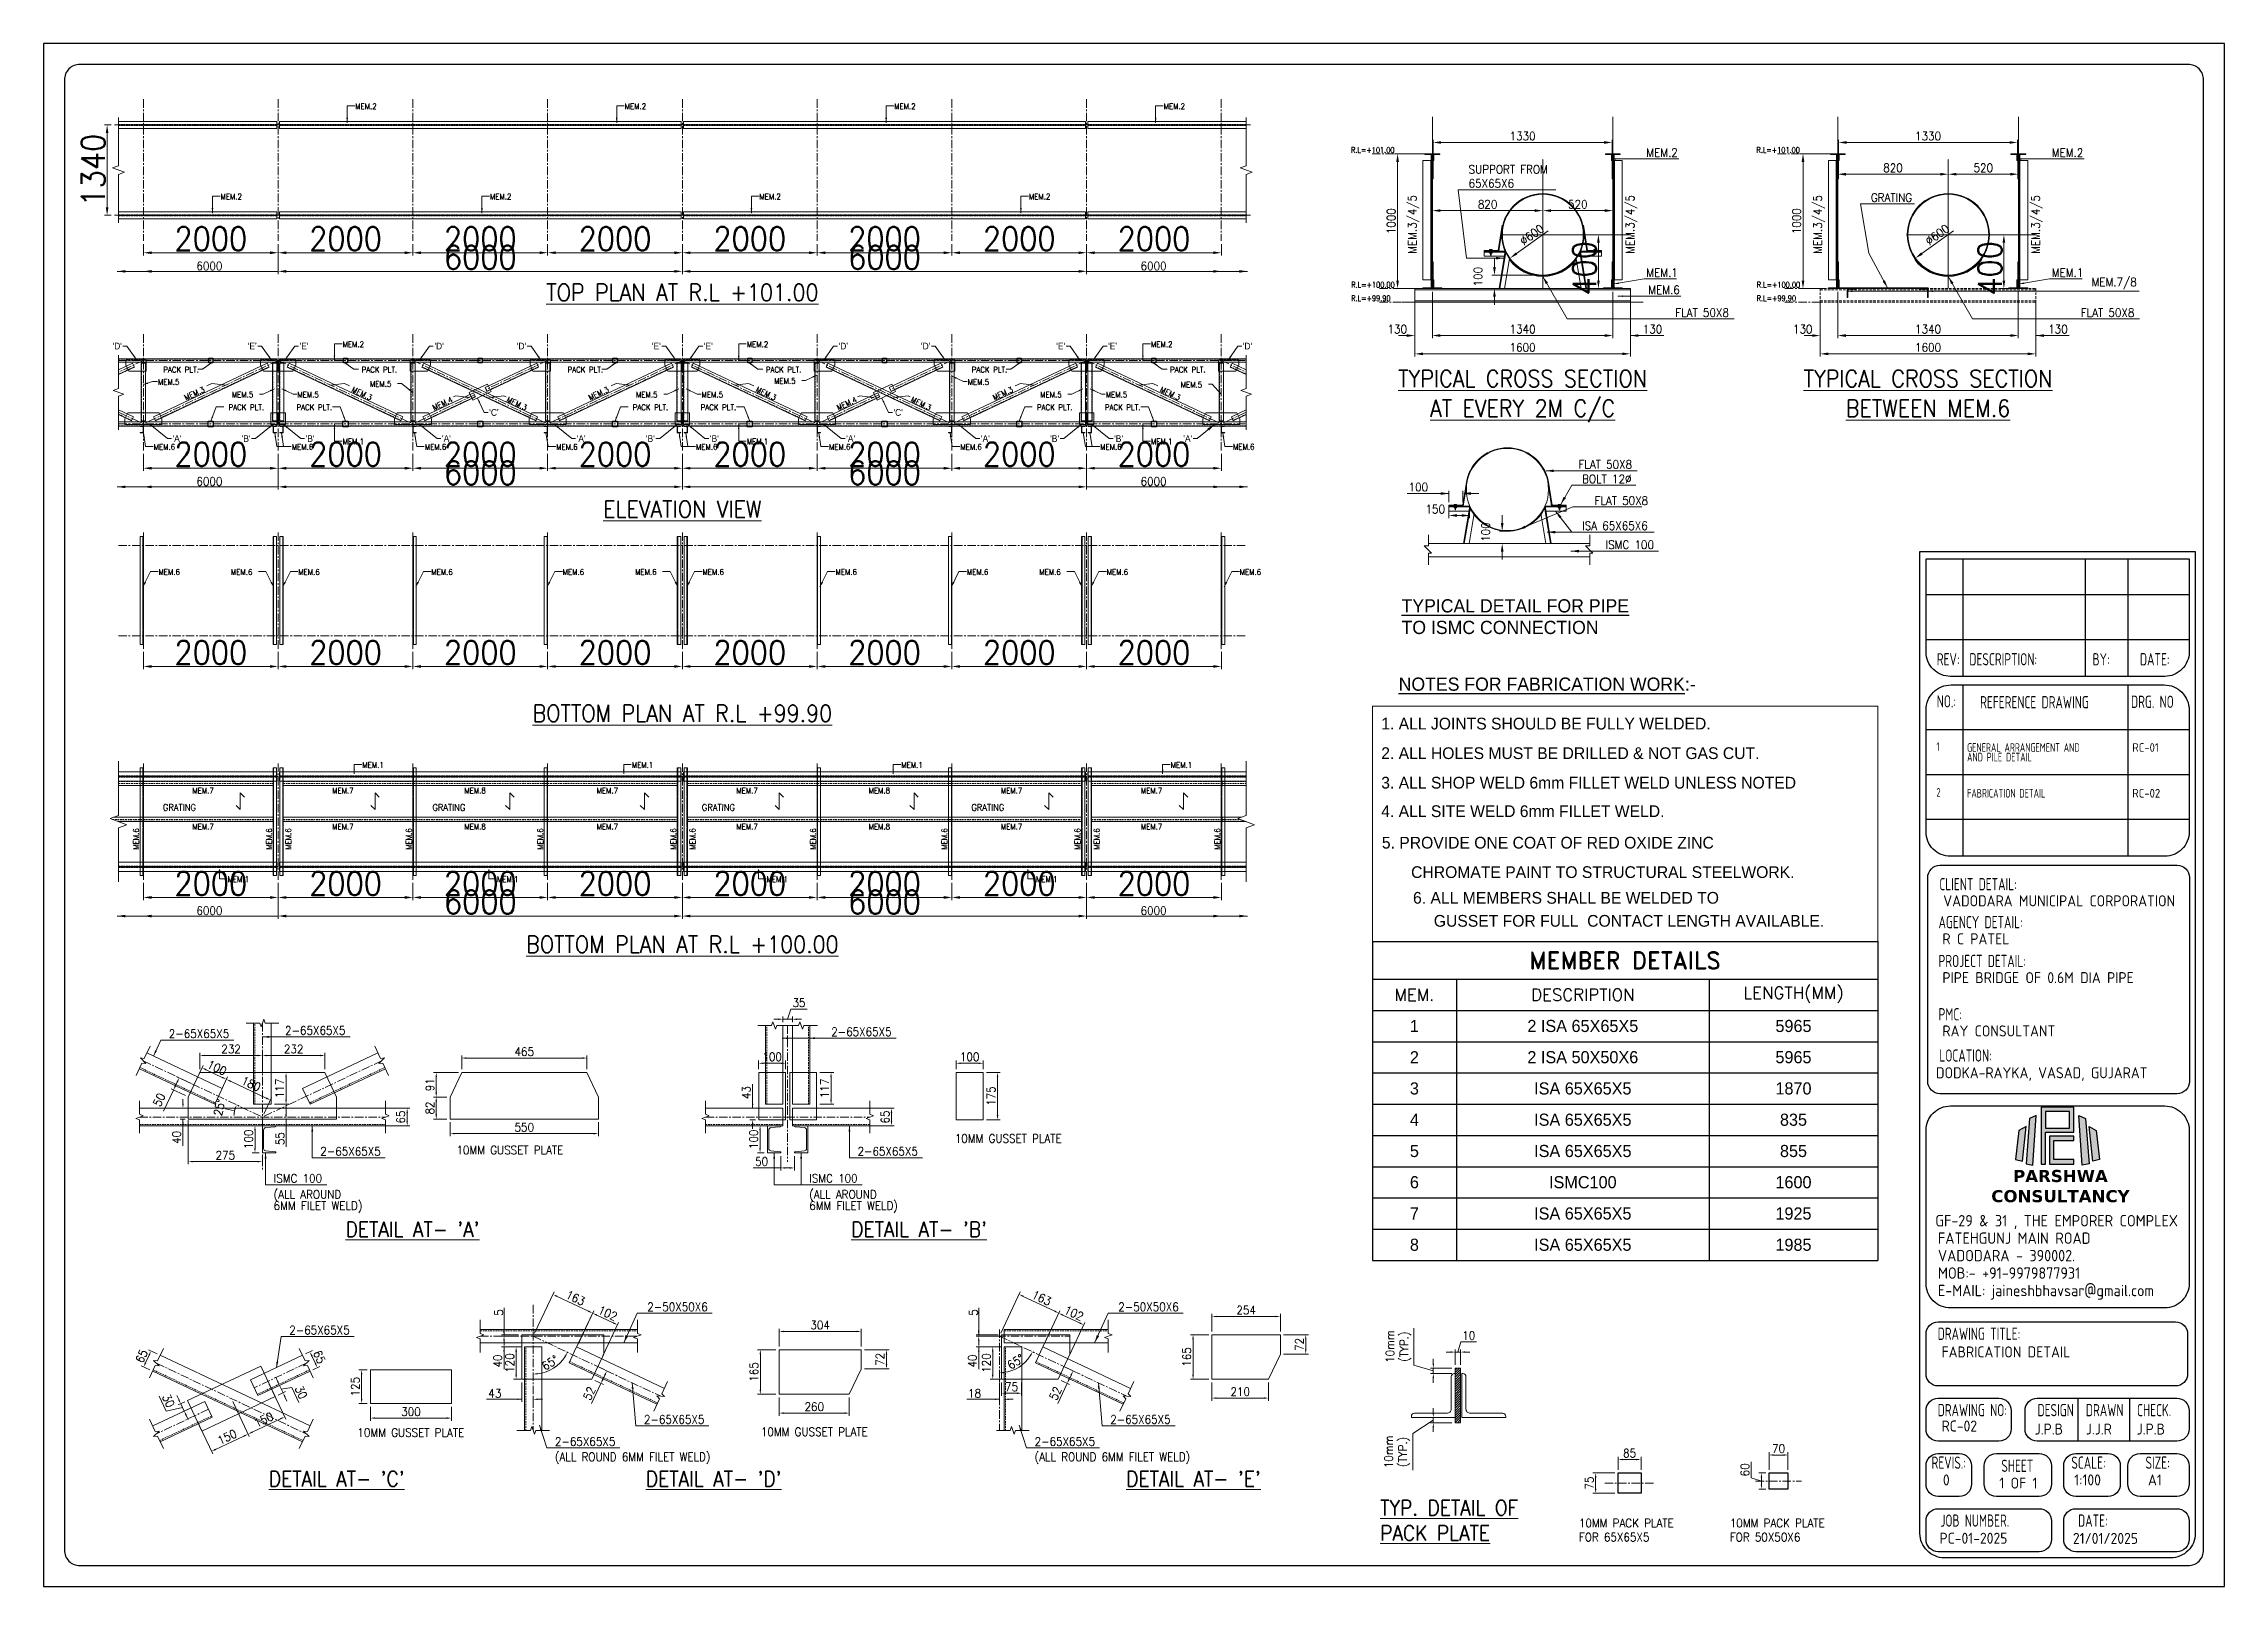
# Model space of a CAD drawing. Header units: millimetres. Extents: x 0 to 1124626, y -157535 to 82123.
# Drawn here: x 476335 to 508706, y 4628 to 27516 of the extents above; entities that cross this region are included whole.
import ezdxf
from ezdxf.enums import TextEntityAlignment as Align

# ---------------------------------------------------------------- set-up
doc = ezdxf.new("R2010")
doc.units = ezdxf.units.MM
doc.header["$MEASUREMENT"] = 0
for name, pattern in [('CENTER', [2, 1.25, -0.25, 0.25, -0.25]), ('DASHED', [0.75, 0.5, -0.25]), ('HIDDEN', [0.375, 0.25, -0.125])]:
    doc.linetypes.add(name, pattern=pattern)
for name, color, linetype, lineweight in [('CN', 253, 'Continuous', 15), ('Dim', 6, 'Continuous', 13), ('FOOTING', 171, 'Continuous', 15), ('L4', 4, 'Continuous', 30), ('PLATE', 190, 'Continuous', 20), ('rSHEET', 2, 'Continuous', 30), ('STR', 112, 'Continuous', 18), ('STR. STEEL', 25, 'Continuous', 18), ('structure', 183, 'Continuous', 15), ('Text', 7, 'Continuous', 15), ('text-2', 73, 'Continuous', 13), ('TEXT-3', 4, 'Continuous', 30), ('TEXT-4', 2, 'Continuous', 25), ('TITLE TEXT', 50, 'Continuous', 18)]:
    doc.layers.add(name, color=color, linetype=linetype, lineweight=lineweight)
doc.styles.add('MtX_romans_shx', font='romans.shx')
doc.styles.add('ROMAND', font='romand.shx')
doc.styles.add('SOFT1', font='soft1.shx')
doc.styles.add('style1', font='romans.shx', dxfattribs={"width": 0.9, "height": 300})
doc.styles.add('TEXT3', font='geniso.shx')
doc.styles.add('TEXT3 0.75NA', font='geniso.shx', dxfattribs={"width": 0.75})
doc.dimstyles.new('2.0 DIM-1', dxfattribs={"dimscale": 40, "dimtxt": 125, "dimasz": 3, "dimexe": 1, "dimexo": 1.2, "dimgap": 0.8, "dimtad": 1, "dimdec": 0, "dimlfac": 0.5, "dimzin": 1, "dimdsep": 46, "dimtxsty": 'style1', "dimcen": 2, "dimclrd": 8, "dimclre": 8, "dimclrt": 7, "dimadec": 0, "dimazin": 0, "dimtfac": 1, "dimtdec": 0, "dimtofl": 0, "dimtmove": 1, "dimatfit": 3, "dimfxl": 1, "dimtolj": 1, "dimtzin": 0, "dimlwd": 9, "dimlwe": 9, "dimarcsym": 1})
doc.dimstyles.new('4.0 DIM-1', dxfattribs={"dimscale": 40, "dimtxt": 125, "dimasz": 3, "dimexe": 1, "dimexo": 1.2, "dimgap": 0.8, "dimtad": 1, "dimdec": 0, "dimlfac": 0.25, "dimzin": 1, "dimdsep": 46, "dimtxsty": 'style1', "dimcen": 2, "dimclrd": 8, "dimclre": 8, "dimclrt": 7, "dimadec": 0, "dimazin": 0, "dimtfac": 1, "dimtdec": 0, "dimtofl": 0, "dimtmove": 1, "dimatfit": 3, "dimfxl": 1, "dimtolj": 1, "dimtzin": 0, "dimlwd": 9, "dimlwe": 9, "dimarcsym": 1})
doc.dimstyles.new('Copy of DIM-1', dxfattribs={"dimscale": 40, "dimtxt": 125, "dimasz": 3, "dimexe": 1, "dimexo": 1.2, "dimgap": 0.8, "dimtad": 1, "dimdec": 0, "dimzin": 1, "dimdsep": 46, "dimtxsty": 'style1', "dimcen": 2, "dimclrd": 8, "dimclre": 8, "dimclrt": 7, "dimadec": 0, "dimazin": 0, "dimtfac": 1, "dimtdec": 0, "dimtofl": 0, "dimtmove": 1, "dimatfit": 3, "dimfxl": 1, "dimtolj": 1, "dimtzin": 0, "dimlwd": 9, "dimlwe": 9, "dimarcsym": 1})

msp = doc.modelspace()

# ---------------------------------------------------------------- texts
at = {"layer": 'Dim', "color": 7, "ltscale": 20, "char_height": 125, "attachment_point": 7, "style": 'style1'}
for s, insert in [('\\A1;MEM.2', (500125.2835, 25837.5135)), ('\\A1;MEM.2', (506143.5482, 25837.5135)), ('\\A1;SUPPORT FROM\\P65X65X6', (497486.8097, 25379.6112)), ('\\A1;GRATING ', (503458.4929, 25170.0178)), ('\\A1;MEM.1', (500125.2835, 24057.6203)), ('\\A1;MEM.1', (506143.5482, 24057.6203)), ('\\A1;MEM.7/8', (506734.1482, 23874.1572)), ('\\A1;MEM.6', (500154.3561, 23801.4946)), ('\\A1;FLAT 50X8', (500556.3432, 23463.1263)), ('\\A1;FLAT 50X8', (506574.608, 23463.1263)), ('\\A1;FLAT 50X8', (499118.3827, 21210.6974)), ('\\A1;BOLT 12%%C', (499172.6174, 20996.2453)), ('\\A1;FLAT 50X8', (499356.769, 20674.2348)), ('\\A1;ISA 65X65X6', (499172.6174, 20300.5511)), ('\\A1;ISMC 100', (499520.4283, 20019.1752)), ('\\A1;2-65X65X5', (478193.3513, 12765.4864)), ('\\A1;2-65X65X5', (479918.8783, 12812.4779)), ('\\A1;2-65X65X5', (488025.9317, 12793.0983)), ('\\A1;2-65X65X5', (480442.8515, 11019.0137)), ('\\A1;2-65X65X5', (488416.6457, 11019.0137)), ('\\A1;ISMC 100', (479750.12, 10619.0137)), ('\\A1;ISMC 100', (487699.4926, 10619.0137)), ('\\A1;2-50X50X6', (485296.5577, 8712.191)), ('\\A1;2-50X50X6', (492287.1136, 8712.191)), ('\\A1;2-65X65X5', (479981.0539, 8367.0085)), ('\\A1;2-65X65X5', (485246.5407, 7041.6415)), ('\\A1;2-65X65X5', (492167.0967, 7041.6415)), ('\\A1;2-65X65X5', (483924.536, 6714.056)), ('\\A1;2-65X65X5', (491045.092, 6714.056)), ('\\A1;(ALL ROUND 6MM FILET WELD) ', (483924.536, 6445.1123)), ('\\A1;(ALL ROUND 6MM FILET WELD) ', (491045.092, 6445.1123))]:
    msp.add_mtext(s, dxfattribs=dict(at, insert=insert))
at = {"layer": 'Dim', "color": 7, "ltscale": 20, "char_height": 125, "rotation": 90, "style": 'style1'}
for insert, attachment_point in [((496588.8492, 24397.1903), 1), ((499989.397, 24397.1903), 7), ((502607.1139, 24397.1903), 1), ((506007.6617, 24397.1903), 7)]:
    msp.add_mtext('\\A1;MEM.3/4/5', dxfattribs=dict(at, insert=insert, attachment_point=attachment_point))
at = {"layer": 'Dim', "color": 7, "ltscale": 20, "char_height": 125, "width": 1501.735957, "attachment_point": 7, "line_spacing_factor": 0.8, "style": 'style1'}
for insert in [(479750.12, 10171.9942), (487699.4926, 10171.9942)]:
    msp.add_mtext('\\A1;(ALL AROUND 6MM FILET WELD) ', dxfattribs=dict(at, insert=insert))
at = {"layer": 'rSHEET', "style": 'TEXT3 0.75NA', "width": 0.75}
for s, height, p in [('REV:', 181.6467, (504436.447, 18292.0855)), ('DESCRIPTION:', 181.646704, (504920.6738, 18292.0855)), ('BY:', 181.6467, (506749.7633, 18292.0855)), ('DATE:', 181.6467, (507452.4606, 18292.0855)), ('NO.:', 181.6467, (504436.447, 17667.9541)), ('REFERENCE DRAWING', 181.646704, (505079.636, 17654.7203)), ('DRG. NO', 181.6467, (507319.9934, 17661.3825)), ('1', 128.4372, (504432.8576, 17022.5168)), ('AND PILE DETAIL', 128.437194, (504886.5288, 16867.0579)), ('GENERAL ARRANGEMENT AND ', 128.437194, (504886.5288, 17009.4919)), ('2', 128.4372, (504432.8576, 16343.2856)), ('FABRICATION DETAIL', 128.437194, (504886.5288, 16330.2607)), ('CLIENT DETAIL:', 181.646704, (504475.0382, 14955.2059)), ('AGENCY DETAIL:', 181.646704, (504462.5047, 14391.9075)), ('PROJECT DETAIL:', 181.646704, (504462.5047, 13815.8705)), ('PMC: ', 181.6467, (504462.5047, 13025.1273)), ('LOCATION:', 181.6467, (504475.0382, 12413.1891)), ('DRAWING TITLE:', 181.646704, (504449.6491, 8285.0625)), ('DRAWING NO:', 181.646704, (504449.6491, 7152.0984)), ('DESIGN', 181.6467, (505932.1625, 7152.0984)), ('DRAWN', 181.6467, (506650.0136, 7152.0984)), ('CHECK.', 181.6467, (507409.5466, 7152.0984)), ('REVIS.:', 181.6467, (504358.6556, 6372.5274)), ('SHEET', 181.6467, (505394.9368, 6325.9697)), ('SCALE:', 181.6467, (506434.1242, 6372.5274)), ('SIZE:', 181.6467, (507535.2556, 6372.5274)), ('JOB NUMBER.', 181.646704, (504490.7062, 5513.0317)), ('DATE:', 181.6467, (506534.2316, 5513.0317))]:
    msp.add_text(s, height=height, dxfattribs=at).set_placement(p)
at = {"layer": 'rSHEET'}
for s, height, style, p in [('RC-01', 128.43719, 'TEXT3 0.75NA', (507338.7593, 17009.4919)), ('RC-02', 128.43719, 'TEXT3 0.75NA', (507338.7593, 16330.2607)), ('VADODARA MUNICIPAL CORPORATION', 163.482034, 'TEXT3', (504532.9083, 14716.8516)), ('R C PATEL', 163.48203, 'TEXT3', (504520.3747, 14153.5532)), ('PIPE BRIDGE OF 0.6M DIA PIPE', 163.482034, 'TEXT3', (504520.3747, 13577.5161)), ('RAY CONSULTANT', 163.482034, 'TEXT3', (504520.3747, 12786.773)), ('DODKA-RAYKA, VASAD, GUJARAT', 163.482034, 'TEXT3', (504425.8447, 12166.1721)), ('FABRICATION DETAIL', 163.482034, 'TEXT3', (504507.5192, 8024.2977)), ('RC-02', 163.48203, 'TEXT3', (504507.5192, 6925.3236)), ('J.P.B', 163.48203, 'TEXT3', (505890.1013, 6880.3438)), ('J.J.R', 163.48203, 'TEXT3', (506649.8763, 6880.3438)), ('J.P.B', 163.48203, 'TEXT3', (507403.8288, 6880.3438)), ('0', 163.482, 'TEXT3', (504527.2952, 6125.3711)), ('1 OF 1', 163.48203, 'TEXT3', (505365.4526, 6078.8135)), ('1:100', 163.48203, 'TEXT3', (506477.5649, 6125.3711)), ('A1', 163.48203, 'TEXT3', (507571.9258, 6125.3711)), ('PC-01-2025', 163.48203, 'TEXT3', (504476.8648, 5260.2859)), ('21/01/2025', 163.48203, 'TEXT3', (506456.9971, 5258.0591))]:
    msp.add_text(s, height=height, dxfattribs=dict(at, style=style)).set_placement(p)
at = {"layer": 'rSHEET', "lineweight": 13, "style": 'TEXT3'}
for s, p in [('GF-29 & 31 , THE EMPORER COMPLEX', (504415.6167, 9968.7855)), ('FATEHGUNJ MAIN ROAD', (504454.4552, 9709.8339)), ('VADODARA - 390002.', (504454.4552, 9450.8823)), ('MOB:- +91-9979877931', (504454.4552, 9191.9307)), ('E-MAIL: jaineshbhavsar@gmail.com', (504454.4552, 8932.9791))]:
    msp.add_text(s, height=168.70365, dxfattribs=at).set_placement(p)
at = {"layer": 'Text', "ltscale": 20, "style": 'MtX_romans_shx', "width": 0.9}
for p in [(481119.7455, 26544.6728), (485119.7455, 26544.6728), (489119.7455, 26544.6728), (493119.7455, 26544.6728), (479119.7455, 25204.6728), (483119.7455, 25204.6728), (487119.7455, 25204.6728), (491119.7455, 25204.6728)]:
    msp.add_text('MEM.2', height=85, dxfattribs=at).set_placement(p, align=Align.CENTER)
at = {"layer": 'Text', "ltscale": 20}
for s, height, style, width, p in [('R.L=+101.00', 85, 'style1', 0.8, (495741.326, 25895.9175)), ('R.L=+101.00', 85, 'style1', 0.8, (501759.5908, 25895.9175)), ('6000', 125, 'MtX_romans_shx', 0.9, (478602.8187, 24155.1567)), ('6000', 125, 'MtX_romans_shx', 0.9, (492618.0856, 24155.1567)), ('R.L=+100.00', 85, 'style1', 0.8, (495744.7546, 23896.3028)), ('R.L=+100.00', 85, 'style1', 0.8, (501763.0193, 23896.3028)), ('R.L=+99.90', 85, 'style1', 0.8, (495744.7546, 23695.9175)), ('R.L=+99.90', 85, 'style1', 0.8, (501763.0193, 23695.9175)), ('MEM.2', 85, 'MtX_romans_shx', 0.9, (480773.0887, 23013.2728)), ('MEM.2', 85, 'MtX_romans_shx', 0.9, (486773.0887, 23013.2728)), ('MEM.2', 85, 'MtX_romans_shx', 0.9, (492773.0887, 23013.2728)), ('MEM.5', 85, 'MtX_romans_shx', 0.9, (478032.8463, 22455.0192)), ('MEM.5', 85, 'MtX_romans_shx', 0.9, (479128.756, 22266.3288)), ('MEM.5', 85, 'MtX_romans_shx', 0.9, (480101.7912, 22266.3288)), ('MEM.5', 85, 'MtX_romans_shx', 0.9, (481178.756, 22425.6176)), ('MEM.5', 85, 'MtX_romans_shx', 0.9, (485128.756, 22266.3288)), ('MEM.5', 85, 'MtX_romans_shx', 0.9, (486101.7912, 22266.3288)), ('MEM.5', 85, 'MtX_romans_shx', 0.9, (487178.756, 22469.8182)), ('MEM.5', 85, 'MtX_romans_shx', 0.9, (490051.7912, 22453.0439)), ('MEM.5', 85, 'MtX_romans_shx', 0.9, (491128.756, 22266.3288)), ('MEM.5', 85, 'MtX_romans_shx', 0.9, (492101.7912, 22266.3288)), ('MEM.5', 85, 'MtX_romans_shx', 0.9, (493214.6334, 22413.9145)), ('MEM.6', 85, 'MtX_romans_shx', 0.9, (477969.0533, 21490.9416)), ('MEM.6', 85, 'MtX_romans_shx', 0.9, (480019.0533, 21490.9416)), ('MEM.1', 85, 'MtX_romans_shx', 0.9, (480773.0887, 21571.0582)), ('MEM.6', 85, 'MtX_romans_shx', 0.9, (481994.0533, 21490.9416)), ('MEM.6', 85, 'MtX_romans_shx', 0.9, (483944.0533, 21490.9416)), ('MEM.6', 85, 'MtX_romans_shx', 0.9, (486019.0533, 21490.9416)), ('MEM.1', 85, 'MtX_romans_shx', 0.9, (486773.0887, 21571.0582)), ('MEM.6', 85, 'MtX_romans_shx', 0.9, (487994.0533, 21490.9416)), ('MEM.6', 85, 'MtX_romans_shx', 0.9, (489944.0533, 21490.9416)), ('MEM.6', 85, 'MtX_romans_shx', 0.9, (492019.0533, 21490.9416)), ('MEM.1', 85, 'MtX_romans_shx', 0.9, (492773.0887, 21571.0582)), ('MEM.6', 85, 'MtX_romans_shx', 0.9, (493991.5533, 21492.39)), ('6000', 125, 'MtX_romans_shx', 0.9, (478602.8187, 20958.115)), ('6000', 125, 'MtX_romans_shx', 0.9, (492618.0856, 20958.115)), ('MEM.6', 85, 'MtX_romans_shx', 0.9, (478040.0986, 19634.6516)), ('MEM.6', 85, 'MtX_romans_shx', 0.9, (479115.4485, 19634.6516)), ('MEM.6', 85, 'MtX_romans_shx', 0.9, (480115.0986, 19634.6516)), ('MEM.6', 85, 'MtX_romans_shx', 0.9, (482090.0986, 19634.6516)), ('MEM.6', 85, 'MtX_romans_shx', 0.9, (484040.0986, 19634.6516)), ('MEM.6', 85, 'MtX_romans_shx', 0.9, (485115.4485, 19634.6516)), ('MEM.6', 85, 'MtX_romans_shx', 0.9, (486115.0986, 19634.6516)), ('MEM.6', 85, 'MtX_romans_shx', 0.9, (488090.0986, 19634.6516)), ('MEM.6', 85, 'MtX_romans_shx', 0.9, (490040.0986, 19634.6516)), ('MEM.6', 85, 'MtX_romans_shx', 0.9, (491115.4485, 19634.6516)), ('MEM.6', 85, 'MtX_romans_shx', 0.9, (492115.0986, 19634.6516)), ('MEM.6', 85, 'MtX_romans_shx', 0.9, (494090.0986, 19634.6516)), ('MEM.1', 85, 'MtX_romans_shx', 0.9, (481066.3893, 16770.9773)), ('MEM.1', 85, 'MtX_romans_shx', 0.9, (485066.3893, 16770.9773)), ('MEM.1', 85, 'MtX_romans_shx', 0.9, (489066.3893, 16770.9773)), ('MEM.1', 85, 'MtX_romans_shx', 0.9, (493066.3893, 16770.9773)), ('MEM.7', 85, 'MtX_romans_shx', 0.9, (478543.7184, 16392.6972)), ('MEM.7', 85, 'MtX_romans_shx', 0.9, (480618.7184, 16392.6972)), ('MEM.8', 85, 'MtX_romans_shx', 0.9, (482581.2184, 16392.6972)), ('MEM.7', 85, 'MtX_romans_shx', 0.9, (484543.7184, 16392.6972)), ('MEM.7', 85, 'MtX_romans_shx', 0.9, (486618.7184, 16392.6972)), ('MEM.8', 85, 'MtX_romans_shx', 0.9, (488581.2184, 16392.6972)), ('MEM.7', 85, 'MtX_romans_shx', 0.9, (490543.7184, 16392.6972)), ('MEM.7', 85, 'MtX_romans_shx', 0.9, (492622.4684, 16392.6972)), ('MEM.7', 85, 'MtX_romans_shx', 0.9, (478543.7184, 15857.6972)), ('MEM.7', 85, 'MtX_romans_shx', 0.9, (480618.7184, 15857.6972)), ('MEM.8', 85, 'MtX_romans_shx', 0.9, (482581.2184, 15857.6972)), ('MEM.7', 85, 'MtX_romans_shx', 0.9, (484543.7184, 15857.6972)), ('MEM.7', 85, 'MtX_romans_shx', 0.9, (486618.7184, 15857.6972)), ('MEM.8', 85, 'MtX_romans_shx', 0.9, (488581.2184, 15857.6972)), ('MEM.7', 85, 'MtX_romans_shx', 0.9, (490543.7184, 15857.6972)), ('MEM.7', 85, 'MtX_romans_shx', 0.9, (492622.4684, 15857.6972)), ('MEM.1', 85, 'MtX_romans_shx', 0.9, (479066.3893, 15077.4664)), ('MEM.1', 85, 'MtX_romans_shx', 0.9, (483066.3893, 15077.4664)), ('MEM.1', 85, 'MtX_romans_shx', 0.9, (487066.3893, 15077.4664)), ('MEM.1', 85, 'MtX_romans_shx', 0.9, (491066.3893, 15077.4664)), ('6000', 125, 'MtX_romans_shx', 0.9, (478602.8187, 14590.1952)), ('6000', 125, 'MtX_romans_shx', 0.9, (492618.0856, 14590.1952))]:
    msp.add_text(s, height=height, dxfattribs=dict(at, style=style, width=width)).set_placement(p)
at = {"layer": 'Text', "ltscale": 20, "style": 'MtX_romans_shx', "width": 0.9}
for p in [(478639.6869, 22636.6304), (481583.8602, 22636.6304), (484639.6869, 22636.6304), (487583.8602, 22636.6304), (490639.6869, 22636.6304), (493583.8602, 22636.6304), (479607.4086, 22078.2728), (480616.1386, 22078.2728), (485607.4086, 22078.2728), (486616.1386, 22078.2728), (491607.4086, 22078.2728), (492616.1386, 22078.2728)]:
    msp.add_text('PACK PLT.', height=85, dxfattribs=at).set_placement(p, align=Align.RIGHT)
for s, rotation, p in [('MEM.3', 25.23215771, (478591.8491, 22286.9124)), ('MEM.3', 334.76784229, (481041.5552, 22286.9124)), ('MEM.3', 25.23215771, (484591.8491, 22286.9124)), ('MEM.3', 334.76784229, (487041.5552, 22286.9124)), ('MEM.3', 25.23215771, (490591.8491, 22286.9124)), ('MEM.3', 334.76784229, (493041.5552, 22286.9124)), ('MEM.4', 25.23215771, (482275.5698, 22137.8658)), ('MEM.3', 334.76784229, (483341.9193, 22137.8658)), ('MEM.4', 25.23215771, (488275.5698, 22137.8658)), ('MEM.3', 334.76784229, (489341.9193, 22137.8658))]:
    msp.add_text(s, height=85, rotation=rotation, dxfattribs=at).set_placement(p, align=Align.CENTER)
for p in [(477748.9796, 15557.0803), (479723.9796, 15557.0803), (480009.4247, 15557.0803), (481798.9796, 15557.0803), (483748.9796, 15557.0803), (485723.9796, 15557.0803), (486009.4247, 15557.0803), (487798.9796, 15557.0803), (489748.9796, 15557.0803), (491723.9796, 15557.0803), (492009.4247, 15557.0803), (493798.9796, 15557.0803)]:
    msp.add_text('MEM.6', height=85, rotation=90, dxfattribs=at).set_placement(p)
at = {"layer": 'Text', "ltscale": 20, "char_height": 100, "width": 1218.023492, "attachment_point": 1, "rotation": 359.82648199, "style": 'style1'}
for insert in [(478106.3623, 16234.6963), (482106.3623, 16234.6963), (486106.3623, 16234.6963), (490106.3623, 16234.6963)]:
    msp.add_mtext('GRATING', dxfattribs=dict(at, insert=insert))
at = {"layer": 'Text', "ltscale": 20, "char_height": 125, "attachment_point": 7, "style": 'style1'}
for s, insert, width in [('10MM GUSSET PLATE', (482462.9227, 11038.6657), 1926.79679), ('10MM PACK PLATE\\PFOR 65X65X5', (499124.5016, 5295.488), 2126.61603), ('10MM PACK PLATE\\PFOR 50X50X6', (501365.0956, 5295.488), 2126.61603)]:
    msp.add_mtext(s, dxfattribs=dict(at, insert=insert, width=width))
at = {"layer": 'text-2', "color": 7, "style": 'SOFT1'}
for s, p in [('1. ALL JOINTS SHOULD BE FULLY WELDED.', (496190.2572, 17341.1537)), ('2. ALL HOLES MUST BE DRILLED & NOT GAS CUT.', (496190.2572, 16902.5195)), ('3. ALL SHOP WELD 6mm FILLET WELD UNLESS NOTED', (496190.2572, 16464.5449)), ('4. ALL SITE WELD 6mm FILLET WELD.', (496190.2572, 16041.9386)), ('5. PROVIDE ONE COAT OF RED OXIDE ZINC ', (496199.7361, 15574.2036)), ('CHROMATE PAINT TO STRUCTURAL STEELWORK.', (496634.059, 15137.5327))]:
    msp.add_text(s, height=174.08567, dxfattribs=at).set_placement(p)
for s, p in [('6. ALL MEMBERS SHALL BE WELDED TO ', (498964.9844, 14843.3225)), ('GUSSET FOR FULL  CONTACT LENGTH AVAILABLE.', (499868.4581, 14501.8483))]:
    msp.add_text(s, height=174.08567, dxfattribs=at).set_placement(p, align=Align.MIDDLE_CENTER)
at = {"layer": 'TEXT-3', "color": 6, "style": 'SOFT1'}
for s, p in [('%%UTYPICAL DETAIL FOR PIPE', (496491.8446, 19077.5448)), ('TO ISMC CONNECTION', (496491.8446, 18757.19)), ('%%UNOTES FOR FABRICATION WORK%%U:-', (496449.0236, 17915.8075))]:
    msp.add_text(s, height=195.846379, dxfattribs=at).set_placement(p)
at = {"layer": 'TEXT-4', "ltscale": 20, "char_height": 100, "width": 111.984005, "style": 'style1'}
for s, insert, attachment_point in [("{\\fArial|b0|i0|c0|p34;'D'}", (477497.4848, 22979.1078), 9), ("{\\fArial|b0|i0|c0|p34;'E'}", (479497.4848, 22979.1078), 9), ("{\\fArial|b0|i0|c0|p34;'E'}", (480135.9195, 22979.1078), 7), ("{\\fArial|b0|i0|c0|p34;'D'}", (482135.9195, 22979.1078), 7), ("{\\fArial|b0|i0|c0|p34;'D'}", (483497.4848, 22979.1078), 9), ("{\\fArial|b0|i0|c0|p34;'E'}", (485497.4848, 22979.1078), 9), ("{\\fArial|b0|i0|c0|p34;'E'}", (486135.9195, 22979.1078), 7), ("{\\fArial|b0|i0|c0|p34;'D'}", (488135.9195, 22979.1078), 7), ("{\\fArial|b0|i0|c0|p34;'D'}", (489497.4848, 22979.1078), 9), ("{\\fArial|b0|i0|c0|p34;'E'}", (491497.4848, 22979.1078), 9), ("{\\fArial|b0|i0|c0|p34;'E'}", (492135.9195, 22979.1078), 7), ("{\\fArial|b0|i0|c0|p34;'D'}", (494135.9195, 22979.1078), 7), ("{\\fArial|b0|i0|c0|p34;'C'}", (482950.5175, 21993.1627), 7), ("{\\fArial|b0|i0|c0|p34;'C'}", (488950.5175, 21993.1627), 7), ("{\\fArial|b0|i0|c0|p34;'A'}", (478248.6618, 21607.1763), 7), ("{\\fArial|b0|i0|c0|p34;'B'}", (479407.6327, 21607.1763), 9), ("{\\fArial|b0|i0|c0|p34;'B'}", (480225.7716, 21607.1763), 7), ("{\\fArial|b0|i0|c0|p34;'A'}", (482248.6618, 21607.1763), 7), ("{\\fArial|b0|i0|c0|p34;'A'}", (484248.6618, 21607.1763), 7), ("{\\fArial|b0|i0|c0|p34;'B'}", (485407.6327, 21607.1763), 9), ("{\\fArial|b0|i0|c0|p34;'B'}", (486225.7716, 21607.1763), 7), ("{\\fArial|b0|i0|c0|p34;'A'}", (488248.6618, 21607.1763), 7), ("{\\fArial|b0|i0|c0|p34;'A'}", (490248.6618, 21607.1763), 7), ("{\\fArial|b0|i0|c0|p34;'B'}", (491407.6327, 21607.1763), 9), ("{\\fArial|b0|i0|c0|p34;'B'}", (492225.7716, 21607.1763), 7), ("{\\fArial|b0|i0|c0|p34;'A'}", (493384.7425, 21607.1763), 9)]:
    msp.add_mtext(s, dxfattribs=dict(at, insert=insert, attachment_point=attachment_point))
at = {"layer": 'TITLE TEXT', "ltscale": 20, "style": 'MtX_romans_shx', "width": 0.9}
for s, p in [('%%UTOP PLAN AT R.L +101.00', (485816.7021, 23825.4617)), ('%%UELEVATION VIEW', (485816.7021, 20610.2986)), ('%%UBOTTOM PLAN AT R.L +99.90', (485816.7021, 17580.8387)), ('%%UBOTTOM PLAN AT R.L +100.00', (485816.7021, 14153.2382))]:
    msp.add_text(s, height=250, dxfattribs=at).set_placement(p, align=Align.MIDDLE_CENTER)
at = {"layer": 'TITLE TEXT', "color": 1, "ltscale": 20, "style": 'MtX_romans_shx', "width": 0.9}
for s, p in [('%%UTYPICAL CROSS SECTION', (498289.1231, 22421.962)), ('%%UTYPICAL CROSS SECTION', (504307.3878, 22421.962)), ('%%UAT EVERY 2M C/C', (498289.1231, 21981.3006)), ('%%UBETWEEN MEM.6', (504307.3878, 21981.3006))]:
    msp.add_text(s, height=250, dxfattribs=at).set_placement(p, align=Align.CENTER)
at = {"layer": 'TITLE TEXT', "ltscale": 20, "style": 'MtX_romans_shx', "width": 0.9}
for s, p in [("%%UDETAIL AT- 'A'", (481812.4962, 9813.4779)), ("%%UDETAIL AT- 'B'", (489330.7726, 9813.4779)), ("%%UDETAIL AT- 'C'", (480687.1633, 6110.5162)), ("%%UDETAIL AT- 'D'", (486282.3795, 6110.5162)), ("%%UDETAIL AT- 'E'", (493402.9355, 6110.5162))]:
    msp.add_text(s, height=225, dxfattribs=at).set_placement(p, align=Align.CENTER)
at = {"layer": 'TITLE TEXT', "ltscale": 20, "insert": (496174.381, 5906.6589), "char_height": 225, "width": 8570.669872, "attachment_point": 1, "style": 'style1'}
msp.add_mtext('{\\LTYP. DETAIL OF \\PPACK PLATE}', dxfattribs=at)

# ---------------------------------------------------------------- blocks, each defined once
blk = doc.blocks.new('*D912')
at = {"layer": 'DEFPOINTS', "color": 0, "ltscale": 20, "transparency": 16777216}
for p in [(499288, 24682), (499287, 23882), (499414, 23882)]:
    blk.add_point(p, dxfattribs=at)
at = {"layer": 'Dim', "color": 8, "lineweight": 9, "ltscale": 20, "transparency": 16777216}
for p, q in [((499336, 24682), (499454, 24682)), ((499414, 24562), (499414, 24002)), ((499335, 23882), (499454, 23882))]:
    blk.add_line(p, q, dxfattribs=at)
at = {"layer": 'Dim', "color": 8, "ltscale": 20, "transparency": 16777216}
for points in [[(499434, 24562), (499394, 24562), (499414, 24682)], [(499394, 24002), (499434, 24002), (499414, 23882)]]:
    blk.add_solid(points, dxfattribs=at)
at = {"layer": 'Dim', "color": 7, "ltscale": 20, "transparency": 16777216, "insert": (499207, 24182), "char_height": 350, "attachment_point": 5, "rotation": 90, "style": 'style1'}
blk.add_mtext('\\A1;400', dxfattribs=at)
blk = doc.blocks.new('*D913')
at = {"layer": 'DEFPOINTS', "color": 0, "ltscale": 20, "transparency": 16777216}
for p in [(496433, 25882), (496893, 25882), (496809, 23882)]:
    blk.add_point(p, dxfattribs=at)
at = {"layer": 'Dim', "color": 8, "lineweight": 9, "ltscale": 20, "transparency": 16777216}
for p, q in [((496845, 25882), (496393, 25882)), ((496433, 24002), (496433, 25762)), ((496761, 23882), (496393, 23882))]:
    blk.add_line(p, q, dxfattribs=at)
at = {"layer": 'Dim', "color": 8, "ltscale": 20, "transparency": 16777216}
for points in [[(496453, 25762), (496413, 25762), (496433, 25882)], [(496413, 24002), (496453, 24002), (496433, 23882)]]:
    blk.add_solid(points, dxfattribs=at)
at = {"layer": 'Dim', "color": 7, "ltscale": 20, "transparency": 16777216, "insert": (496338, 24882), "char_height": 125, "attachment_point": 5, "rotation": 90, "style": 'style1'}
blk.add_mtext('\\A1;1000', dxfattribs=at)
blk = doc.blocks.new('*D914')
at = {"layer": 'DEFPOINTS', "color": 0, "ltscale": 20, "transparency": 16777216}
for p in [(499619, 26050), (496959, 25583), (499619, 25785)]:
    blk.add_point(p, dxfattribs=at)
at = {"layer": 'Dim', "color": 8, "lineweight": 9, "ltscale": 20, "transparency": 16777216}
for p, q in [((496959, 25631), (496959, 26090)), ((497079, 26050), (499499, 26050)), ((499619, 25833), (499619, 26090))]:
    blk.add_line(p, q, dxfattribs=at)
at = {"layer": 'Dim', "color": 8, "ltscale": 20, "transparency": 16777216}
for points in [[(497079, 26070), (497079, 26030), (496959, 26050)], [(499499, 26030), (499499, 26070), (499619, 26050)]]:
    blk.add_solid(points, dxfattribs=at)
at = {"layer": 'Dim', "color": 7, "ltscale": 20, "transparency": 16777216, "insert": (498289, 26145), "char_height": 125, "attachment_point": 5, "style": 'style1'}
blk.add_mtext('\\A1;1330', dxfattribs=at)
blk = doc.blocks.new('*D915')
at = {"layer": 'DEFPOINTS', "color": 0, "ltscale": 20, "transparency": 16777216}
for p in [(496949, 25041), (498589, 25041), (498589, 25039)]:
    blk.add_point(p, dxfattribs=at)
at = {"layer": 'Dim', "color": 8, "lineweight": 9, "ltscale": 20, "transparency": 16777216}
for p, q in [((496949, 24993), (496949, 24999)), ((497069, 25039), (498469, 25039)), ((498589, 24993), (498589, 24999))]:
    blk.add_line(p, q, dxfattribs=at)
at = {"layer": 'Dim', "color": 8, "ltscale": 20, "transparency": 16777216}
for points in [[(497069, 25059), (497069, 25019), (496949, 25039)], [(498469, 25019), (498469, 25059), (498589, 25039)]]:
    blk.add_solid(points, dxfattribs=at)
at = {"layer": 'Dim', "color": 7, "ltscale": 20, "transparency": 16777216, "insert": (497769, 25133), "char_height": 125, "attachment_point": 5, "style": 'style1'}
blk.add_mtext('\\A1;820', dxfattribs=at)
blk = doc.blocks.new('*D916')
at = {"layer": 'DEFPOINTS', "color": 0, "ltscale": 20, "transparency": 16777216}
for p in [(498589, 24993), (499629, 25039), (499629, 24993)]:
    blk.add_point(p, dxfattribs=at)
at = {"layer": 'Dim', "color": 8, "lineweight": 9, "ltscale": 20, "transparency": 16777216}
for p, q in [((498589, 25041), (498589, 25079)), ((498709, 25039), (499509, 25039)), ((499629, 25041), (499629, 25079))]:
    blk.add_line(p, q, dxfattribs=at)
at = {"layer": 'Dim', "color": 8, "ltscale": 20, "transparency": 16777216}
for points in [[(498709, 25059), (498709, 25019), (498589, 25039)], [(499509, 25019), (499509, 25059), (499629, 25039)]]:
    blk.add_solid(points, dxfattribs=at)
at = {"layer": 'Dim', "color": 7, "ltscale": 20, "transparency": 16777216, "insert": (499109, 25133), "char_height": 125, "attachment_point": 5, "style": 'style1'}
blk.add_mtext('\\A1;520', dxfattribs=at)
blk = doc.blocks.new('*D917')
at = {"layer": 'DEFPOINTS', "color": 0, "ltscale": 20, "transparency": 16777216}
for p in [(496949, 23882), (499629, 23882), (499629, 23186)]:
    blk.add_point(p, dxfattribs=at)
at = {"layer": 'Dim', "color": 8, "lineweight": 9, "ltscale": 20, "transparency": 16777216}
for p, q in [((496949, 23834), (496949, 23146)), ((499629, 23834), (499629, 23146)), ((497069, 23186), (499509, 23186))]:
    blk.add_line(p, q, dxfattribs=at)
at = {"layer": 'Dim', "color": 8, "ltscale": 20, "transparency": 16777216}
for points in [[(497069, 23206), (497069, 23166), (496949, 23186)], [(499509, 23166), (499509, 23206), (499629, 23186)]]:
    blk.add_solid(points, dxfattribs=at)
at = {"layer": 'Dim', "color": 7, "ltscale": 20, "transparency": 16777216, "insert": (498289, 23280), "char_height": 125, "attachment_point": 5, "style": 'style1'}
blk.add_mtext('\\A1;1340', dxfattribs=at)
blk = doc.blocks.new('*D918')
at = {"layer": 'DEFPOINTS', "color": 0, "ltscale": 20, "transparency": 16777216}
for p in [(499629, 23740), (499889, 23736), (499889, 23185)]:
    blk.add_point(p, dxfattribs=at)
at = {"layer": 'Dim', "color": 8, "lineweight": 9, "ltscale": 20, "transparency": 16777216}
for p, q in [((499629, 23692), (499629, 23145)), ((499889, 23688), (499889, 23145)), ((499509, 23185), (499389, 23185)), ((499889, 23185), (500385, 23185)), ((500009, 23185), (500129, 23185))]:
    blk.add_line(p, q, dxfattribs=at)
at = {"layer": 'Dim', "color": 8, "ltscale": 20, "transparency": 16777216}
for points in [[(499509, 23165), (499509, 23205), (499629, 23185)], [(500009, 23205), (500009, 23165), (499889, 23185)]]:
    blk.add_solid(points, dxfattribs=at)
at = {"layer": 'Dim', "color": 7, "ltscale": 20, "transparency": 16777216, "insert": (500217, 23280), "char_height": 125, "attachment_point": 5, "style": 'style1'}
blk.add_mtext('\\A1;130', dxfattribs=at)
blk = doc.blocks.new('*D919')
at = {"layer": 'DEFPOINTS', "color": 0, "ltscale": 20, "transparency": 16777216}
for p in [(496689, 23740), (496949, 23740), (496689, 23185)]:
    blk.add_point(p, dxfattribs=at)
at = {"layer": 'Dim', "color": 8, "lineweight": 9, "ltscale": 20, "transparency": 16777216}
for p, q in [((496689, 23692), (496689, 23145)), ((496949, 23692), (496949, 23145)), ((496569, 23185), (496449, 23185)), ((497069, 23185), (497189, 23185))]:
    blk.add_line(p, q, dxfattribs=at)
at = {"layer": 'Dim', "color": 8, "ltscale": 20, "transparency": 16777216}
for points in [[(496569, 23165), (496569, 23205), (496689, 23185)], [(497069, 23205), (497069, 23165), (496949, 23185)]]:
    blk.add_solid(points, dxfattribs=at)
at = {"layer": 'Dim', "color": 7, "ltscale": 20, "transparency": 16777216, "insert": (496428, 23280), "char_height": 125, "attachment_point": 5, "style": 'style1'}
blk.add_mtext('\\A1;130', dxfattribs=at)
blk = doc.blocks.new('*D920')
at = {"layer": 'DEFPOINTS', "color": 0, "ltscale": 20, "transparency": 16777216}
for p in [(496689, 23540), (499889, 23540), (499889, 22914)]:
    blk.add_point(p, dxfattribs=at)
at = {"layer": 'Dim', "color": 8, "lineweight": 9, "ltscale": 20, "transparency": 16777216}
for p, q in [((496689, 23492), (496689, 22874)), ((499889, 23492), (499889, 22874)), ((496809, 22914), (499769, 22914))]:
    blk.add_line(p, q, dxfattribs=at)
at = {"layer": 'Dim', "color": 8, "ltscale": 20, "transparency": 16777216}
for points in [[(496809, 22934), (496809, 22894), (496689, 22914)], [(499769, 22894), (499769, 22934), (499889, 22914)]]:
    blk.add_solid(points, dxfattribs=at)
at = {"layer": 'Dim', "color": 7, "ltscale": 20, "transparency": 16777216, "insert": (498289, 23009), "char_height": 125, "attachment_point": 5, "style": 'style1'}
blk.add_mtext('\\A1;1600', dxfattribs=at)
blk = doc.blocks.new('*D937')
at = {"layer": 'DEFPOINTS', "color": 0, "ltscale": 20, "transparency": 16777216}
for p in [(477278, 26310), (477385, 26310), (477385, 24970)]:
    blk.add_point(p, dxfattribs=at)
at = {"layer": 'Dim', "color": 8, "lineweight": 9, "ltscale": 20, "transparency": 16777216}
for p, q in [((477337, 26310), (477238, 26310)), ((477278, 25090), (477278, 26190)), ((477337, 24970), (477238, 24970))]:
    blk.add_line(p, q, dxfattribs=at)
at = {"layer": 'Dim', "color": 8, "ltscale": 20, "transparency": 16777216}
for points in [[(477298, 26190), (477258, 26190), (477278, 26310)], [(477258, 25090), (477298, 25090), (477278, 24970)]]:
    blk.add_solid(points, dxfattribs=at)
at = {"layer": 'Dim', "color": 7, "ltscale": 20, "transparency": 16777216, "insert": (477071, 25640), "char_height": 350, "attachment_point": 5, "rotation": 90, "style": 'style1'}
blk.add_mtext('\\A1;1340', dxfattribs=at)
blk = doc.blocks.new('*D938')
at = {"layer": 'DEFPOINTS', "color": 0, "ltscale": 20, "transparency": 16777216}
for p in [(477817, 24589), (479817, 24589), (479817, 24414)]:
    blk.add_point(p, dxfattribs=at)
at = {"layer": 'Dim', "color": 8, "lineweight": 9, "ltscale": 20, "transparency": 16777216}
for p, q in [((477817, 24541), (477817, 24374)), ((477937, 24414), (479697, 24414)), ((479817, 24541), (479817, 24374))]:
    blk.add_line(p, q, dxfattribs=at)
at = {"layer": 'Dim', "color": 8, "ltscale": 20, "transparency": 16777216}
for points in [[(477937, 24434), (477937, 24394), (477817, 24414)], [(479697, 24394), (479697, 24434), (479817, 24414)]]:
    blk.add_solid(points, dxfattribs=at)
at = {"layer": 'Dim', "color": 7, "ltscale": 20, "transparency": 16777216, "insert": (478817, 24621), "char_height": 350, "attachment_point": 5, "style": 'style1'}
blk.add_mtext('\\A1;2000', dxfattribs=at)
blk = doc.blocks.new('*D939')
at = {"layer": 'DEFPOINTS', "color": 0, "ltscale": 20, "transparency": 16777216}
for p in [(479817, 24589), (481817, 24589), (481817, 24414)]:
    blk.add_point(p, dxfattribs=at)
at = {"layer": 'Dim', "color": 8, "lineweight": 9, "ltscale": 20, "transparency": 16777216}
for p, q in [((479817, 24541), (479817, 24374)), ((479937, 24414), (481697, 24414)), ((481817, 24541), (481817, 24374))]:
    blk.add_line(p, q, dxfattribs=at)
at = {"layer": 'Dim', "color": 8, "ltscale": 20, "transparency": 16777216}
for points in [[(479937, 24434), (479937, 24394), (479817, 24414)], [(481697, 24394), (481697, 24434), (481817, 24414)]]:
    blk.add_solid(points, dxfattribs=at)
at = {"layer": 'Dim', "color": 7, "ltscale": 20, "transparency": 16777216, "insert": (480817, 24621), "char_height": 350, "attachment_point": 5, "style": 'style1'}
blk.add_mtext('\\A1;2000', dxfattribs=at)
blk = doc.blocks.new('*D940')
at = {"layer": 'DEFPOINTS', "color": 0, "ltscale": 20, "transparency": 16777216}
for p in [(481817, 24589), (483817, 24589), (483817, 24414)]:
    blk.add_point(p, dxfattribs=at)
at = {"layer": 'Dim', "color": 8, "lineweight": 9, "ltscale": 20, "transparency": 16777216}
for p, q in [((481817, 24541), (481817, 24374)), ((481937, 24414), (483697, 24414)), ((483817, 24541), (483817, 24374))]:
    blk.add_line(p, q, dxfattribs=at)
at = {"layer": 'Dim', "color": 8, "ltscale": 20, "transparency": 16777216}
for points in [[(481937, 24434), (481937, 24394), (481817, 24414)], [(483697, 24394), (483697, 24434), (483817, 24414)]]:
    blk.add_solid(points, dxfattribs=at)
at = {"layer": 'Dim', "color": 7, "ltscale": 20, "transparency": 16777216, "insert": (482817, 24621), "char_height": 350, "attachment_point": 5, "style": 'style1'}
blk.add_mtext('\\A1;2000', dxfattribs=at)
blk = doc.blocks.new('*D941')
at = {"layer": 'DEFPOINTS', "color": 0, "ltscale": 20, "transparency": 16777216}
for p in [(483817, 24589), (485817, 24589), (485817, 24414)]:
    blk.add_point(p, dxfattribs=at)
at = {"layer": 'Dim', "color": 8, "lineweight": 9, "ltscale": 20, "transparency": 16777216}
for p, q in [((483817, 24541), (483817, 24374)), ((483937, 24414), (485697, 24414)), ((485817, 24541), (485817, 24374))]:
    blk.add_line(p, q, dxfattribs=at)
at = {"layer": 'Dim', "color": 8, "ltscale": 20, "transparency": 16777216}
for points in [[(483937, 24434), (483937, 24394), (483817, 24414)], [(485697, 24394), (485697, 24434), (485817, 24414)]]:
    blk.add_solid(points, dxfattribs=at)
at = {"layer": 'Dim', "color": 7, "ltscale": 20, "transparency": 16777216, "insert": (484817, 24621), "char_height": 350, "attachment_point": 5, "style": 'style1'}
blk.add_mtext('\\A1;2000', dxfattribs=at)
blk = doc.blocks.new('*D942')
at = {"layer": 'DEFPOINTS', "color": 0, "ltscale": 20, "transparency": 16777216}
for p in [(485817, 24589), (487817, 24589), (487817, 24414)]:
    blk.add_point(p, dxfattribs=at)
at = {"layer": 'Dim', "color": 8, "lineweight": 9, "ltscale": 20, "transparency": 16777216}
for p, q in [((485817, 24541), (485817, 24374)), ((485937, 24414), (487697, 24414)), ((487817, 24541), (487817, 24374))]:
    blk.add_line(p, q, dxfattribs=at)
at = {"layer": 'Dim', "color": 8, "ltscale": 20, "transparency": 16777216}
for points in [[(485937, 24434), (485937, 24394), (485817, 24414)], [(487697, 24394), (487697, 24434), (487817, 24414)]]:
    blk.add_solid(points, dxfattribs=at)
at = {"layer": 'Dim', "color": 7, "ltscale": 20, "transparency": 16777216, "insert": (486817, 24621), "char_height": 350, "attachment_point": 5, "style": 'style1'}
blk.add_mtext('\\A1;2000', dxfattribs=at)
blk = doc.blocks.new('*D943')
at = {"layer": 'DEFPOINTS', "color": 0, "ltscale": 20, "transparency": 16777216}
for p in [(487817, 24589), (489817, 24589), (489817, 24414)]:
    blk.add_point(p, dxfattribs=at)
at = {"layer": 'Dim', "color": 8, "lineweight": 9, "ltscale": 20, "transparency": 16777216}
for p, q in [((487817, 24541), (487817, 24374)), ((487937, 24414), (489697, 24414)), ((489817, 24541), (489817, 24374))]:
    blk.add_line(p, q, dxfattribs=at)
at = {"layer": 'Dim', "color": 8, "ltscale": 20, "transparency": 16777216}
for points in [[(487937, 24434), (487937, 24394), (487817, 24414)], [(489697, 24394), (489697, 24434), (489817, 24414)]]:
    blk.add_solid(points, dxfattribs=at)
at = {"layer": 'Dim', "color": 7, "ltscale": 20, "transparency": 16777216, "insert": (488817, 24621), "char_height": 350, "attachment_point": 5, "style": 'style1'}
blk.add_mtext('\\A1;2000', dxfattribs=at)
blk = doc.blocks.new('*D944')
at = {"layer": 'DEFPOINTS', "color": 0, "ltscale": 20, "transparency": 16777216}
for p in [(489817, 24589), (491817, 24589), (491817, 24414)]:
    blk.add_point(p, dxfattribs=at)
at = {"layer": 'Dim', "color": 8, "lineweight": 9, "ltscale": 20, "transparency": 16777216}
for p, q in [((489817, 24541), (489817, 24374)), ((489937, 24414), (491697, 24414)), ((491817, 24541), (491817, 24374))]:
    blk.add_line(p, q, dxfattribs=at)
at = {"layer": 'Dim', "color": 8, "ltscale": 20, "transparency": 16777216}
for points in [[(489937, 24434), (489937, 24394), (489817, 24414)], [(491697, 24394), (491697, 24434), (491817, 24414)]]:
    blk.add_solid(points, dxfattribs=at)
at = {"layer": 'Dim', "color": 7, "ltscale": 20, "transparency": 16777216, "insert": (490817, 24621), "char_height": 350, "attachment_point": 5, "style": 'style1'}
blk.add_mtext('\\A1;2000', dxfattribs=at)
blk = doc.blocks.new('*D945')
at = {"layer": 'DEFPOINTS', "color": 0, "ltscale": 20, "transparency": 16777216}
for p in [(491817, 24589), (493817, 24589), (493817, 24414)]:
    blk.add_point(p, dxfattribs=at)
at = {"layer": 'Dim', "color": 8, "lineweight": 9, "ltscale": 20, "transparency": 16777216}
for p, q in [((491817, 24541), (491817, 24374)), ((491937, 24414), (493697, 24414)), ((493817, 24541), (493817, 24374))]:
    blk.add_line(p, q, dxfattribs=at)
at = {"layer": 'Dim', "color": 8, "ltscale": 20, "transparency": 16777216}
for points in [[(491937, 24434), (491937, 24394), (491817, 24414)], [(493697, 24394), (493697, 24434), (493817, 24414)]]:
    blk.add_solid(points, dxfattribs=at)
at = {"layer": 'Dim', "color": 7, "ltscale": 20, "transparency": 16777216, "insert": (492817, 24621), "char_height": 350, "attachment_point": 5, "style": 'style1'}
blk.add_mtext('\\A1;2000', dxfattribs=at)
blk = doc.blocks.new('*D946')
at = {"layer": 'DEFPOINTS', "color": 0, "ltscale": 20, "transparency": 16777216}
for p in [(477817, 21480), (479817, 21480), (479817, 21217)]:
    blk.add_point(p, dxfattribs=at)
at = {"layer": 'Dim', "color": 8, "lineweight": 9, "ltscale": 20, "transparency": 16777216}
for p, q in [((477817, 21432), (477817, 21177)), ((479817, 21432), (479817, 21177)), ((477937, 21217), (479697, 21217))]:
    blk.add_line(p, q, dxfattribs=at)
at = {"layer": 'Dim', "color": 8, "ltscale": 20, "transparency": 16777216}
for points in [[(477937, 21237), (477937, 21197), (477817, 21217)], [(479697, 21197), (479697, 21237), (479817, 21217)]]:
    blk.add_solid(points, dxfattribs=at)
at = {"layer": 'Dim', "color": 7, "ltscale": 20, "transparency": 16777216, "insert": (478817, 21424), "char_height": 350, "attachment_point": 5, "style": 'style1'}
blk.add_mtext('\\A1;2000', dxfattribs=at)
blk = doc.blocks.new('*D947')
at = {"layer": 'DEFPOINTS', "color": 0, "ltscale": 20, "transparency": 16777216}
for p in [(479817, 21480), (481817, 21480), (481817, 21217)]:
    blk.add_point(p, dxfattribs=at)
at = {"layer": 'Dim', "color": 8, "lineweight": 9, "ltscale": 20, "transparency": 16777216}
for p, q in [((479817, 21432), (479817, 21177)), ((481817, 21432), (481817, 21177)), ((479937, 21217), (481697, 21217))]:
    blk.add_line(p, q, dxfattribs=at)
at = {"layer": 'Dim', "color": 8, "ltscale": 20, "transparency": 16777216}
for points in [[(479937, 21237), (479937, 21197), (479817, 21217)], [(481697, 21197), (481697, 21237), (481817, 21217)]]:
    blk.add_solid(points, dxfattribs=at)
at = {"layer": 'Dim', "color": 7, "ltscale": 20, "transparency": 16777216, "insert": (480817, 21424), "char_height": 350, "attachment_point": 5, "style": 'style1'}
blk.add_mtext('\\A1;2000', dxfattribs=at)
blk = doc.blocks.new('*D948')
at = {"layer": 'DEFPOINTS', "color": 0, "ltscale": 20, "transparency": 16777216}
for p in [(481817, 21480), (483817, 21480), (483817, 21217)]:
    blk.add_point(p, dxfattribs=at)
at = {"layer": 'Dim', "color": 8, "lineweight": 9, "ltscale": 20, "transparency": 16777216}
for p, q in [((481817, 21432), (481817, 21177)), ((483817, 21432), (483817, 21177)), ((481937, 21217), (483697, 21217))]:
    blk.add_line(p, q, dxfattribs=at)
at = {"layer": 'Dim', "color": 8, "ltscale": 20, "transparency": 16777216}
for points in [[(481937, 21237), (481937, 21197), (481817, 21217)], [(483697, 21197), (483697, 21237), (483817, 21217)]]:
    blk.add_solid(points, dxfattribs=at)
at = {"layer": 'Dim', "color": 7, "ltscale": 20, "transparency": 16777216, "insert": (482817, 21424), "char_height": 350, "attachment_point": 5, "style": 'style1'}
blk.add_mtext('\\A1;2000', dxfattribs=at)
blk = doc.blocks.new('*D949')
at = {"layer": 'DEFPOINTS', "color": 0, "ltscale": 20, "transparency": 16777216}
for p in [(483817, 21480), (485817, 21480), (485817, 21217)]:
    blk.add_point(p, dxfattribs=at)
at = {"layer": 'Dim', "color": 8, "lineweight": 9, "ltscale": 20, "transparency": 16777216}
for p, q in [((483817, 21432), (483817, 21177)), ((485817, 21432), (485817, 21177)), ((483937, 21217), (485697, 21217))]:
    blk.add_line(p, q, dxfattribs=at)
at = {"layer": 'Dim', "color": 8, "ltscale": 20, "transparency": 16777216}
for points in [[(483937, 21237), (483937, 21197), (483817, 21217)], [(485697, 21197), (485697, 21237), (485817, 21217)]]:
    blk.add_solid(points, dxfattribs=at)
at = {"layer": 'Dim', "color": 7, "ltscale": 20, "transparency": 16777216, "insert": (484817, 21424), "char_height": 350, "attachment_point": 5, "style": 'style1'}
blk.add_mtext('\\A1;2000', dxfattribs=at)
blk = doc.blocks.new('*D950')
at = {"layer": 'DEFPOINTS', "color": 0, "ltscale": 20, "transparency": 16777216}
for p in [(485817, 21480), (487817, 21480), (487817, 21217)]:
    blk.add_point(p, dxfattribs=at)
at = {"layer": 'Dim', "color": 8, "lineweight": 9, "ltscale": 20, "transparency": 16777216}
for p, q in [((485817, 21432), (485817, 21177)), ((487817, 21432), (487817, 21177)), ((485937, 21217), (487697, 21217))]:
    blk.add_line(p, q, dxfattribs=at)
at = {"layer": 'Dim', "color": 8, "ltscale": 20, "transparency": 16777216}
for points in [[(485937, 21237), (485937, 21197), (485817, 21217)], [(487697, 21197), (487697, 21237), (487817, 21217)]]:
    blk.add_solid(points, dxfattribs=at)
at = {"layer": 'Dim', "color": 7, "ltscale": 20, "transparency": 16777216, "insert": (486817, 21424), "char_height": 350, "attachment_point": 5, "style": 'style1'}
blk.add_mtext('\\A1;2000', dxfattribs=at)
blk = doc.blocks.new('*D951')
at = {"layer": 'DEFPOINTS', "color": 0, "ltscale": 20, "transparency": 16777216}
for p in [(487817, 21480), (489817, 21480), (489817, 21217)]:
    blk.add_point(p, dxfattribs=at)
at = {"layer": 'Dim', "color": 8, "lineweight": 9, "ltscale": 20, "transparency": 16777216}
for p, q in [((487817, 21432), (487817, 21177)), ((489817, 21432), (489817, 21177)), ((487937, 21217), (489697, 21217))]:
    blk.add_line(p, q, dxfattribs=at)
at = {"layer": 'Dim', "color": 8, "ltscale": 20, "transparency": 16777216}
for points in [[(487937, 21237), (487937, 21197), (487817, 21217)], [(489697, 21197), (489697, 21237), (489817, 21217)]]:
    blk.add_solid(points, dxfattribs=at)
at = {"layer": 'Dim', "color": 7, "ltscale": 20, "transparency": 16777216, "insert": (488817, 21424), "char_height": 350, "attachment_point": 5, "style": 'style1'}
blk.add_mtext('\\A1;2000', dxfattribs=at)
blk = doc.blocks.new('*D952')
at = {"layer": 'DEFPOINTS', "color": 0, "ltscale": 20, "transparency": 16777216}
for p in [(489817, 21480), (491817, 21480), (491817, 21217)]:
    blk.add_point(p, dxfattribs=at)
at = {"layer": 'Dim', "color": 8, "lineweight": 9, "ltscale": 20, "transparency": 16777216}
for p, q in [((489817, 21432), (489817, 21177)), ((491817, 21432), (491817, 21177)), ((489937, 21217), (491697, 21217))]:
    blk.add_line(p, q, dxfattribs=at)
at = {"layer": 'Dim', "color": 8, "ltscale": 20, "transparency": 16777216}
for points in [[(489937, 21237), (489937, 21197), (489817, 21217)], [(491697, 21197), (491697, 21237), (491817, 21217)]]:
    blk.add_solid(points, dxfattribs=at)
at = {"layer": 'Dim', "color": 7, "ltscale": 20, "transparency": 16777216, "insert": (490817, 21424), "char_height": 350, "attachment_point": 5, "style": 'style1'}
blk.add_mtext('\\A1;2000', dxfattribs=at)
blk = doc.blocks.new('*D953')
at = {"layer": 'DEFPOINTS', "color": 0, "ltscale": 20, "transparency": 16777216}
for p in [(491817, 21480), (493817, 21480), (493817, 21217)]:
    blk.add_point(p, dxfattribs=at)
at = {"layer": 'Dim', "color": 8, "lineweight": 9, "ltscale": 20, "transparency": 16777216}
for p, q in [((491817, 21432), (491817, 21177)), ((493817, 21432), (493817, 21177)), ((491937, 21217), (493697, 21217))]:
    blk.add_line(p, q, dxfattribs=at)
at = {"layer": 'Dim', "color": 8, "ltscale": 20, "transparency": 16777216}
for points in [[(491937, 21237), (491937, 21197), (491817, 21217)], [(493697, 21197), (493697, 21237), (493817, 21217)]]:
    blk.add_solid(points, dxfattribs=at)
at = {"layer": 'Dim', "color": 7, "ltscale": 20, "transparency": 16777216, "insert": (492817, 21424), "char_height": 350, "attachment_point": 5, "style": 'style1'}
blk.add_mtext('\\A1;2000', dxfattribs=at)
blk = doc.blocks.new('*D983')
at = {"layer": 'DEFPOINTS', "color": 0, "ltscale": 20, "transparency": 16777216}
for p in [(499077, 25031), (498101, 24333)]:
    blk.add_point(p, dxfattribs=at)
at = {"layer": 'Dim', "color": 8, "lineweight": 9, "ltscale": 20, "transparency": 16777216}
blk.add_line((498666, 24737), (498199, 24403), dxfattribs=at)
at = {"layer": 'Dim', "color": 8, "ltscale": 20, "transparency": 16777216}
blk.add_solid([(498187, 24419), (498210, 24387), (498101, 24333)], dxfattribs=at)
at = {"layer": 'Dim', "color": 7, "ltscale": 20, "transparency": 16777216, "insert": (498426, 24682), "char_height": 125, "attachment_point": 5, "rotation": 35.5557, "style": 'style1'}
blk.add_mtext('\\A1;∅600', dxfattribs=at)
blk = doc.blocks.new('*D984')
at = {"layer": 'DEFPOINTS', "color": 0, "ltscale": 20, "transparency": 16777216}
for p in [(498589, 24082), (497871, 23882), (498589, 23882)]:
    blk.add_point(p, dxfattribs=at)
at = {"layer": 'Dim', "color": 8, "lineweight": 9, "ltscale": 20, "transparency": 16777216}
for p, q in [((497871, 24202), (497871, 24322)), ((498541, 24082), (497831, 24082)), ((498541, 23882), (497831, 23882)), ((497871, 23762), (497871, 23642))]:
    blk.add_line(p, q, dxfattribs=at)
at = {"layer": 'Dim', "color": 8, "ltscale": 20, "transparency": 16777216}
for points in [[(497851, 24202), (497891, 24202), (497871, 24082)], [(497891, 23762), (497851, 23762), (497871, 23882)]]:
    blk.add_solid(points, dxfattribs=at)
at = {"layer": 'Dim', "color": 7, "ltscale": 20, "transparency": 16777216, "insert": (497626, 24059), "char_height": 125, "attachment_point": 5, "rotation": 90, "style": 'style1'}
blk.add_mtext('\\A1;100', dxfattribs=at)
blk = doc.blocks.new('*D1000')
at = {"layer": 'DEFPOINTS', "color": 0, "ltscale": 20, "transparency": 16777216}
for p in [(479582, 11461), (479473, 11061), (479582, 11061)]:
    blk.add_point(p, dxfattribs=at)
at = {"layer": 'Dim', "color": 8, "lineweight": 9, "ltscale": 20, "transparency": 16777216}
for p, q in [((479534, 11461), (479433, 11461)), ((479473, 11393), (479473, 11129)), ((479534, 11061), (479433, 11061))]:
    blk.add_line(p, q, dxfattribs=at)
at = {"layer": 'Dim', "color": 8, "ltscale": 20, "transparency": 16777216}
for points in [[(479484, 11393), (479461, 11393), (479473, 11461)], [(479461, 11129), (479484, 11129), (479473, 11061)]]:
    blk.add_solid(points, dxfattribs=at)
at = {"layer": 'Dim', "color": 7, "ltscale": 20, "transparency": 16777216, "insert": (479378, 11261), "char_height": 125, "attachment_point": 5, "rotation": 90, "style": 'style1'}
blk.add_mtext('\\A1;100', dxfattribs=at)
blk = doc.blocks.new('*D1001')
at = {"layer": 'DEFPOINTS', "color": 0, "ltscale": 20, "transparency": 16777216}
for p in [(478482, 11721), (478404, 11561), (478482, 11561)]:
    blk.add_point(p, dxfattribs=at)
at = {"layer": 'Dim', "color": 8, "lineweight": 9, "ltscale": 20, "transparency": 16777216}
for p, q in [((478434, 11721), (478364, 11721)), ((478404, 11789), (478404, 11857)), ((478434, 11561), (478364, 11561)), ((478404, 11561), (478404, 11166)), ((478404, 11493), (478404, 11425))]:
    blk.add_line(p, q, dxfattribs=at)
at = {"layer": 'Dim', "color": 8, "ltscale": 20, "transparency": 16777216}
for points in [[(478393, 11789), (478415, 11789), (478404, 11721)], [(478415, 11493), (478393, 11493), (478404, 11561)]]:
    blk.add_solid(points, dxfattribs=at)
at = {"layer": 'Dim', "color": 7, "ltscale": 20, "transparency": 16777216, "insert": (478309, 11289), "char_height": 125, "attachment_point": 5, "rotation": 90, "style": 'style1'}
blk.add_mtext('\\A1;40', dxfattribs=at)
blk = doc.blocks.new('*D1002')
at = {"layer": 'DEFPOINTS', "color": 0, "ltscale": 20, "transparency": 16777216}
for p in [(477812, 12426), (477757, 11591), (479164, 11649), (479582, 11591), (481408, 11591)]:
    blk.add_point(p, dxfattribs=at)
at = {"layer": 'Dim', "color": 8, "lineweight": 9, "ltscale": 20, "transparency": 16777216}
blk.add_line((479170, 11684), (479037, 11713), dxfattribs=at)
blk.add_arc((479582, 11591), 423, 163.9963, 170.7716, dxfattribs=at)
at = {"layer": 'Dim', "color": 8, "ltscale": 20, "transparency": 16777216}
for points in [[(479154, 11660), (479177, 11658), (479160, 11591)], [(479187, 11704), (479166, 11712), (479200, 11772)]]:
    blk.add_solid(points, dxfattribs=at)
at = {"layer": 'Dim', "color": 7, "ltscale": 20, "transparency": 16777216, "insert": (478945, 11734), "char_height": 125, "attachment_point": 5, "rotation": 77.3839, "style": 'style1'}
blk.add_mtext('\\A1;25%%d', dxfattribs=at)
blk = doc.blocks.new('*D1003')
at = {"layer": 'DEFPOINTS', "color": 0, "ltscale": 20, "transparency": 16777216}
for p in [(478930, 11899), (479701, 11843), (479582, 11591)]:
    blk.add_point(p, dxfattribs=at)
at = {"layer": 'Dim', "color": 8, "lineweight": 9, "ltscale": 20, "transparency": 16777216}
for p, q in [((478950, 11942), (479066, 12187)), ((479110, 12122), (479640, 11872)), ((479603, 11635), (479718, 11880))]:
    blk.add_line(p, q, dxfattribs=at)
at = {"layer": 'Dim', "color": 8, "ltscale": 20, "transparency": 16777216}
for points in [[(479115, 12132), (479105, 12112), (479048, 12151)], [(479635, 11862), (479645, 11883), (479701, 11843)]]:
    blk.add_solid(points, dxfattribs=at)
at = {"layer": 'Dim', "color": 7, "ltscale": 20, "transparency": 16777216, "insert": (479415, 12083), "char_height": 125, "attachment_point": 5, "rotation": 334.7678, "style": 'style1'}
blk.add_mtext('\\A1;180', dxfattribs=at)
blk = doc.blocks.new('*D1004')
at = {"layer": 'DEFPOINTS', "color": 0, "ltscale": 20, "transparency": 16777216}
for p in [(478687, 12322), (478623, 12187), (478985, 12017)]:
    blk.add_point(p, dxfattribs=at)
at = {"layer": 'Dim', "color": 8, "lineweight": 9, "ltscale": 20, "transparency": 16777216}
for p, q in [((478644, 12231), (478704, 12358)), ((478987, 12180), (478748, 12293)), ((479006, 12060), (479066, 12187))]:
    blk.add_line(p, q, dxfattribs=at)
at = {"layer": 'Dim', "color": 8, "ltscale": 20, "transparency": 16777216}
for points in [[(478753, 12303), (478743, 12282), (478687, 12322)], [(478982, 12170), (478992, 12190), (479048, 12151)]]:
    blk.add_solid(points, dxfattribs=at)
at = {"layer": 'Dim', "color": 7, "ltscale": 20, "transparency": 16777216, "insert": (478908, 12322), "char_height": 125, "attachment_point": 5, "rotation": 334.7678, "style": 'style1'}
blk.add_mtext('\\A1;100', dxfattribs=at)
blk = doc.blocks.new('*D1005')
at = {"layer": 'DEFPOINTS', "color": 0, "ltscale": 20, "transparency": 16777216}
for p in [(479712, 12251), (479934, 12251), (479712, 11781)]:
    blk.add_point(p, dxfattribs=at)
at = {"layer": 'Dim', "color": 8, "lineweight": 9, "ltscale": 20, "transparency": 16777216}
for p, q in [((479760, 12251), (479974, 12251)), ((479934, 11849), (479934, 12183)), ((479760, 11781), (479974, 11781))]:
    blk.add_line(p, q, dxfattribs=at)
at = {"layer": 'Dim', "color": 8, "ltscale": 20, "transparency": 16777216}
for points in [[(479945, 12183), (479922, 12183), (479934, 12251)], [(479922, 11849), (479945, 11849), (479934, 11781)]]:
    blk.add_solid(points, dxfattribs=at)
at = {"layer": 'Dim', "color": 7, "ltscale": 20, "transparency": 16777216, "insert": (479839, 12016), "char_height": 125, "attachment_point": 5, "rotation": 90, "style": 'style1'}
blk.add_mtext('\\A1;117', dxfattribs=at)
blk = doc.blocks.new('*D1006')
at = {"layer": 'DEFPOINTS', "color": 0, "ltscale": 20, "transparency": 16777216}
for p in [(479712, 11781), (479712, 11561), (479934, 11561)]:
    blk.add_point(p, dxfattribs=at)
at = {"layer": 'Dim', "color": 8, "lineweight": 9, "ltscale": 20, "transparency": 16777216}
for p, q in [((479760, 11781), (479974, 11781)), ((479934, 11713), (479934, 11629)), ((479760, 11561), (479974, 11561)), ((479934, 11561), (479934, 11147))]:
    blk.add_line(p, q, dxfattribs=at)
at = {"layer": 'Dim', "color": 8, "ltscale": 20, "transparency": 16777216}
for points in [[(479945, 11713), (479922, 11713), (479934, 11781)], [(479922, 11629), (479945, 11629), (479934, 11561)]]:
    blk.add_solid(points, dxfattribs=at)
at = {"layer": 'Dim', "color": 7, "ltscale": 20, "transparency": 16777216, "insert": (479845, 11270), "char_height": 125, "attachment_point": 5, "rotation": 90, "style": 'style1'}
blk.add_mtext('\\A1;55', dxfattribs=at)
blk = doc.blocks.new('*D1007')
at = {"layer": 'DEFPOINTS', "color": 0, "ltscale": 20, "transparency": 16777216}
for p in [(481353, 11721), (481353, 11461), (481732, 11461)]:
    blk.add_point(p, dxfattribs=at)
at = {"layer": 'Dim', "color": 8, "lineweight": 9, "ltscale": 20, "transparency": 16777216}
for p, q in [((481401, 11721), (481772, 11721)), ((481732, 11653), (481732, 11529)), ((481401, 11461), (481772, 11461))]:
    blk.add_line(p, q, dxfattribs=at)
at = {"layer": 'Dim', "color": 8, "ltscale": 20, "transparency": 16777216}
for points in [[(481743, 11653), (481720, 11653), (481732, 11721)], [(481720, 11529), (481743, 11529), (481732, 11461)]]:
    blk.add_solid(points, dxfattribs=at)
at = {"layer": 'Dim', "color": 7, "ltscale": 20, "transparency": 16777216, "insert": (481637, 11591), "char_height": 125, "attachment_point": 5, "rotation": 90, "style": 'style1'}
blk.add_mtext('\\A1;65', dxfattribs=at)
blk = doc.blocks.new('*D1008')
at = {"layer": 'DEFPOINTS', "color": 0, "ltscale": 20, "transparency": 16777216}
for p in [(478263, 11992), (478568, 12070), (478482, 11888)]:
    blk.add_point(p, dxfattribs=at)
at = {"layer": 'Dim', "color": 8, "lineweight": 9, "ltscale": 20, "transparency": 16777216}
for p, q in [((478263, 11992), (478116, 11680)), ((478439, 11909), (478227, 12009)), ((478319, 12111), (478292, 12053)), ((478524, 12090), (478312, 12190))]:
    blk.add_line(p, q, dxfattribs=at)
at = {"layer": 'Dim', "color": 8, "ltscale": 20, "transparency": 16777216}
for points in [[(478282, 12058), (478302, 12048), (478263, 11992)], [(478330, 12107), (478309, 12116), (478348, 12173)]]:
    blk.add_solid(points, dxfattribs=at)
at = {"layer": 'Dim', "color": 7, "ltscale": 20, "transparency": 16777216, "insert": (478051, 11847), "char_height": 125, "attachment_point": 5, "rotation": 64.7678, "style": 'style1'}
blk.add_mtext('\\A1;50', dxfattribs=at)
blk = doc.blocks.new('*D1009')
at = {"layer": 'DEFPOINTS', "color": 0, "ltscale": 20, "transparency": 16777216}
for p in [(482370, 11888), (482163, 11561), (482370, 11561)]:
    blk.add_point(p, dxfattribs=at)
at = {"layer": 'Dim', "color": 8, "lineweight": 9, "ltscale": 20, "transparency": 16777216}
for p, q in [((482322, 11888), (482123, 11888)), ((482163, 11820), (482163, 11629)), ((482322, 11561), (482123, 11561))]:
    blk.add_line(p, q, dxfattribs=at)
at = {"layer": 'Dim', "color": 8, "ltscale": 20, "transparency": 16777216}
for points in [[(482175, 11820), (482152, 11820), (482163, 11888)], [(482152, 11629), (482175, 11629), (482163, 11561)]]:
    blk.add_solid(points, dxfattribs=at)
at = {"layer": 'Dim', "color": 7, "ltscale": 20, "transparency": 16777216, "insert": (482069, 11725), "char_height": 125, "attachment_point": 5, "rotation": 90, "style": 'style1'}
blk.add_mtext('\\A1;82', dxfattribs=at)
blk = doc.blocks.new('*D1010')
at = {"layer": 'DEFPOINTS', "color": 0, "ltscale": 20, "transparency": 16777216}
for p in [(484399, 12466), (482541, 12251), (484399, 12251)]:
    blk.add_point(p, dxfattribs=at)
at = {"layer": 'Dim', "color": 8, "lineweight": 9, "ltscale": 20, "transparency": 16777216}
for p, q in [((482541, 12299), (482541, 12506)), ((482609, 12466), (484331, 12466)), ((484399, 12299), (484399, 12506))]:
    blk.add_line(p, q, dxfattribs=at)
at = {"layer": 'Dim', "color": 8, "ltscale": 20, "transparency": 16777216}
for points in [[(482609, 12478), (482609, 12455), (482541, 12466)], [(484331, 12455), (484331, 12478), (484399, 12466)]]:
    blk.add_solid(points, dxfattribs=at)
at = {"layer": 'Dim', "color": 7, "ltscale": 20, "transparency": 16777216, "insert": (483470, 12561), "char_height": 125, "attachment_point": 5, "style": 'style1'}
blk.add_mtext('\\A1;465', dxfattribs=at)
blk = doc.blocks.new('*D1011')
at = {"layer": 'DEFPOINTS', "color": 0, "ltscale": 20, "transparency": 16777216}
for p in [(482370, 11561), (484570, 11561), (484570, 11345)]:
    blk.add_point(p, dxfattribs=at)
at = {"layer": 'Dim', "color": 8, "lineweight": 9, "ltscale": 20, "transparency": 16777216}
for p, q in [((482370, 11513), (482370, 11305)), ((482438, 11345), (484502, 11345)), ((484570, 11513), (484570, 11305))]:
    blk.add_line(p, q, dxfattribs=at)
at = {"layer": 'Dim', "color": 8, "ltscale": 20, "transparency": 16777216}
for points in [[(482438, 11356), (482438, 11334), (482370, 11345)], [(484502, 11334), (484502, 11356), (484570, 11345)]]:
    blk.add_solid(points, dxfattribs=at)
at = {"layer": 'Dim', "color": 7, "ltscale": 20, "transparency": 16777216, "insert": (483470, 11439), "char_height": 125, "attachment_point": 5, "style": 'style1'}
blk.add_mtext('\\A1;550', dxfattribs=at)
blk = doc.blocks.new('*D1012')
at = {"layer": 'DEFPOINTS', "color": 0, "ltscale": 20, "transparency": 16777216}
for p in [(478482, 11591), (479582, 11061), (478482, 10930)]:
    blk.add_point(p, dxfattribs=at)
at = {"layer": 'Dim', "color": 8, "lineweight": 9, "ltscale": 20, "transparency": 16777216}
for p, q in [((478482, 11543), (478482, 10890)), ((479582, 11013), (479582, 10890)), ((479514, 10930), (478550, 10930))]:
    blk.add_line(p, q, dxfattribs=at)
at = {"layer": 'Dim', "color": 8, "ltscale": 20, "transparency": 16777216}
for points in [[(478550, 10941), (478550, 10919), (478482, 10930)], [(479514, 10919), (479514, 10941), (479582, 10930)]]:
    blk.add_solid(points, dxfattribs=at)
at = {"layer": 'Dim', "color": 7, "ltscale": 20, "transparency": 16777216, "insert": (479032, 11024), "char_height": 125, "attachment_point": 5, "style": 'style1'}
blk.add_mtext('\\A1;275', dxfattribs=at)
blk = doc.blocks.new('*D1013')
at = {"layer": 'DEFPOINTS', "color": 0, "ltscale": 20, "transparency": 16777216}
for p in [(478653, 12504), (478653, 12251), (479582, 12251)]:
    blk.add_point(p, dxfattribs=at)
at = {"layer": 'Dim', "color": 8, "lineweight": 9, "ltscale": 20, "transparency": 16777216}
for p, q in [((478653, 12299), (478653, 12544)), ((479514, 12504), (478721, 12504)), ((479582, 12299), (479582, 12544))]:
    blk.add_line(p, q, dxfattribs=at)
at = {"layer": 'Dim', "color": 8, "ltscale": 20, "transparency": 16777216}
for points in [[(478721, 12515), (478721, 12493), (478653, 12504)], [(479514, 12493), (479514, 12515), (479582, 12504)]]:
    blk.add_solid(points, dxfattribs=at)
at = {"layer": 'Dim', "color": 7, "ltscale": 20, "transparency": 16777216, "insert": (479118, 12599), "char_height": 125, "attachment_point": 5, "style": 'style1'}
blk.add_mtext('\\A1;232', dxfattribs=at)
blk = doc.blocks.new('*D1014')
at = {"layer": 'DEFPOINTS', "color": 0, "ltscale": 20, "transparency": 16777216}
for p in [(480512, 12504), (479582, 12251), (480512, 12251)]:
    blk.add_point(p, dxfattribs=at)
at = {"layer": 'Dim', "color": 8, "lineweight": 9, "ltscale": 20, "transparency": 16777216}
for p, q in [((479582, 12299), (479582, 12544)), ((479650, 12504), (480444, 12504)), ((480512, 12299), (480512, 12544))]:
    blk.add_line(p, q, dxfattribs=at)
at = {"layer": 'Dim', "color": 8, "ltscale": 20, "transparency": 16777216}
for points in [[(479650, 12515), (479650, 12493), (479582, 12504)], [(480444, 12493), (480444, 12515), (480512, 12504)]]:
    blk.add_solid(points, dxfattribs=at)
at = {"layer": 'Dim', "color": 7, "ltscale": 20, "transparency": 16777216, "insert": (480047, 12599), "char_height": 125, "attachment_point": 5, "style": 'style1'}
blk.add_mtext('\\A1;232', dxfattribs=at)
blk = doc.blocks.new('*D1015')
at = {"layer": 'DEFPOINTS', "color": 0, "ltscale": 20, "transparency": 16777216}
for p in [(486949, 12389), (486949, 12251), (487349, 12251)]:
    blk.add_point(p, dxfattribs=at)
at = {"layer": 'Dim', "color": 8, "lineweight": 9, "ltscale": 20, "transparency": 16777216}
for p, q in [((486949, 12299), (486949, 12429)), ((487281, 12389), (487017, 12389)), ((487349, 12299), (487349, 12429))]:
    blk.add_line(p, q, dxfattribs=at)
at = {"layer": 'Dim', "color": 8, "ltscale": 20, "transparency": 16777216}
for points in [[(487017, 12400), (487017, 12378), (486949, 12389)], [(487281, 12378), (487281, 12400), (487349, 12389)]]:
    blk.add_solid(points, dxfattribs=at)
at = {"layer": 'Dim', "color": 7, "ltscale": 20, "transparency": 16777216, "insert": (487149, 12484), "char_height": 125, "attachment_point": 5, "style": 'style1'}
blk.add_mtext('\\A1;100', dxfattribs=at)
blk = doc.blocks.new('*D1016')
at = {"layer": 'DEFPOINTS', "color": 0, "ltscale": 20, "transparency": 16777216}
for p in [(486949, 11721), (486860, 11551), (486949, 11551)]:
    blk.add_point(p, dxfattribs=at)
at = {"layer": 'Dim', "color": 8, "lineweight": 9, "ltscale": 20, "transparency": 16777216}
for p, q in [((486860, 11721), (486860, 12077)), ((486901, 11721), (486820, 11721)), ((486860, 11789), (486860, 11857)), ((486901, 11551), (486820, 11551)), ((486860, 11483), (486860, 11415))]:
    blk.add_line(p, q, dxfattribs=at)
at = {"layer": 'Dim', "color": 8, "ltscale": 20, "transparency": 16777216}
for points in [[(486849, 11789), (486871, 11789), (486860, 11721)], [(486871, 11483), (486849, 11483), (486860, 11551)]]:
    blk.add_solid(points, dxfattribs=at)
at = {"layer": 'Dim', "color": 7, "ltscale": 20, "transparency": 16777216, "insert": (486766, 11954), "char_height": 125, "attachment_point": 5, "rotation": 90, "style": 'style1'}
blk.add_mtext('\\A1;43', dxfattribs=at)
blk = doc.blocks.new('*D1017')
at = {"layer": 'DEFPOINTS', "color": 0, "ltscale": 20, "transparency": 16777216}
for p in [(487079, 11461), (486970, 11061), (487079, 11061)]:
    blk.add_point(p, dxfattribs=at)
at = {"layer": 'Dim', "color": 8, "lineweight": 9, "ltscale": 20, "transparency": 16777216}
for p, q in [((487031, 11461), (486930, 11461)), ((486970, 11393), (486970, 11129)), ((487031, 11061), (486930, 11061))]:
    blk.add_line(p, q, dxfattribs=at)
at = {"layer": 'Dim', "color": 8, "ltscale": 20, "transparency": 16777216}
for points in [[(486981, 11393), (486958, 11393), (486970, 11461)], [(486958, 11129), (486981, 11129), (486970, 11061)]]:
    blk.add_solid(points, dxfattribs=at)
at = {"layer": 'Dim', "color": 7, "ltscale": 20, "transparency": 16777216, "insert": (486875, 11261), "char_height": 125, "attachment_point": 5, "rotation": 90, "style": 'style1'}
blk.add_mtext('\\A1;100', dxfattribs=at)
blk = doc.blocks.new('*D1018')
at = {"layer": 'DEFPOINTS', "color": 0, "ltscale": 20, "transparency": 16777216}
for p in [(487809, 12251), (487809, 11781), (488024, 11781)]:
    blk.add_point(p, dxfattribs=at)
at = {"layer": 'Dim', "color": 8, "lineweight": 9, "ltscale": 20, "transparency": 16777216}
for p, q in [((487857, 12251), (488064, 12251)), ((488024, 12183), (488024, 11849)), ((487857, 11781), (488064, 11781))]:
    blk.add_line(p, q, dxfattribs=at)
at = {"layer": 'Dim', "color": 8, "ltscale": 20, "transparency": 16777216}
for points in [[(488035, 12183), (488012, 12183), (488024, 12251)], [(488012, 11849), (488035, 11849), (488024, 11781)]]:
    blk.add_solid(points, dxfattribs=at)
at = {"layer": 'Dim', "color": 7, "ltscale": 20, "transparency": 16777216, "insert": (487929, 12016), "char_height": 125, "attachment_point": 5, "rotation": 90, "style": 'style1'}
blk.add_mtext('\\A1;117', dxfattribs=at)
blk = doc.blocks.new('*D1019')
at = {"layer": 'DEFPOINTS', "color": 0, "ltscale": 20, "transparency": 16777216}
for p in [(488543, 11721), (488543, 11461), (488921, 11461)]:
    blk.add_point(p, dxfattribs=at)
at = {"layer": 'Dim', "color": 8, "lineweight": 9, "ltscale": 20, "transparency": 16777216}
for p, q in [((488591, 11721), (488961, 11721)), ((488921, 11653), (488921, 11529)), ((488591, 11461), (488961, 11461))]:
    blk.add_line(p, q, dxfattribs=at)
at = {"layer": 'Dim', "color": 8, "ltscale": 20, "transparency": 16777216}
for points in [[(488932, 11653), (488910, 11653), (488921, 11721)], [(488910, 11529), (488932, 11529), (488921, 11461)]]:
    blk.add_solid(points, dxfattribs=at)
at = {"layer": 'Dim', "color": 7, "ltscale": 20, "transparency": 16777216, "insert": (488827, 11591), "char_height": 125, "attachment_point": 5, "rotation": 90, "style": 'style1'}
blk.add_mtext('\\A1;65', dxfattribs=at)
blk = doc.blocks.new('*D1020')
at = {"layer": 'DEFPOINTS', "color": 0, "ltscale": 20, "transparency": 16777216}
for p in [(487309, 12950), (487449, 13042), (487449, 12950)]:
    blk.add_point(p, dxfattribs=at)
at = {"layer": 'Dim', "color": 8, "lineweight": 9, "ltscale": 20, "transparency": 16777216}
for p, q in [((487241, 13042), (487173, 13042)), ((487309, 12998), (487309, 13082)), ((487309, 13042), (487449, 13042)), ((487425, 13193), (487379, 13042)), ((487671, 13193), (487425, 13193)), ((487449, 12998), (487449, 13082)), ((487517, 13042), (487585, 13042))]:
    blk.add_line(p, q, dxfattribs=at)
at = {"layer": 'Dim', "color": 8, "ltscale": 20, "transparency": 16777216}
for points in [[(487241, 13031), (487241, 13054), (487309, 13042)], [(487517, 13054), (487517, 13031), (487449, 13042)]]:
    blk.add_solid(points, dxfattribs=at)
at = {"layer": 'Dim', "color": 7, "ltscale": 20, "transparency": 16777216, "insert": (487548, 13287), "char_height": 125, "attachment_point": 5, "style": 'style1'}
blk.add_mtext('\\A1;35', dxfattribs=at)
blk = doc.blocks.new('*D1021')
at = {"layer": 'DEFPOINTS', "color": 0, "ltscale": 20, "transparency": 16777216}
for p in [(490281, 12251), (490281, 11551), (490495, 11551)]:
    blk.add_point(p, dxfattribs=at)
at = {"layer": 'Dim', "color": 8, "lineweight": 9, "ltscale": 20, "transparency": 16777216}
for p, q in [((490329, 12251), (490535, 12251)), ((490495, 12183), (490495, 11619)), ((490329, 11551), (490535, 11551))]:
    blk.add_line(p, q, dxfattribs=at)
at = {"layer": 'Dim', "color": 8, "ltscale": 20, "transparency": 16777216}
for points in [[(490506, 12183), (490483, 12183), (490495, 12251)], [(490483, 11619), (490506, 11619), (490495, 11551)]]:
    blk.add_solid(points, dxfattribs=at)
at = {"layer": 'Dim', "color": 7, "ltscale": 20, "transparency": 16777216, "insert": (490400, 11901), "char_height": 125, "attachment_point": 5, "rotation": 90, "style": 'style1'}
blk.add_mtext('\\A1;175', dxfattribs=at)
blk = doc.blocks.new('*D1022')
at = {"layer": 'DEFPOINTS', "color": 0, "ltscale": 20, "transparency": 16777216}
for p in [(489881, 12389), (489881, 12251), (490281, 12251)]:
    blk.add_point(p, dxfattribs=at)
at = {"layer": 'Dim', "color": 8, "lineweight": 9, "ltscale": 20, "transparency": 16777216}
for p, q in [((489881, 12299), (489881, 12429)), ((490213, 12389), (489949, 12389)), ((490281, 12299), (490281, 12429))]:
    blk.add_line(p, q, dxfattribs=at)
at = {"layer": 'Dim', "color": 8, "ltscale": 20, "transparency": 16777216}
for points in [[(489949, 12400), (489949, 12378), (489881, 12389)], [(490213, 12378), (490213, 12400), (490281, 12389)]]:
    blk.add_solid(points, dxfattribs=at)
at = {"layer": 'Dim', "color": 7, "ltscale": 20, "transparency": 16777216, "insert": (490081, 12484), "char_height": 125, "attachment_point": 5, "style": 'style1'}
blk.add_mtext('\\A1;100', dxfattribs=at)
blk = doc.blocks.new('*D1023')
at = {"layer": 'DEFPOINTS', "color": 0, "ltscale": 20, "transparency": 16777216}
for p in [(482163, 12251), (482541, 12251), (482370, 11888)]:
    blk.add_point(p, dxfattribs=at)
at = {"layer": 'Dim', "color": 8, "lineweight": 9, "ltscale": 20, "transparency": 16777216}
for p, q in [((482493, 12251), (482123, 12251)), ((482163, 11956), (482163, 12183)), ((482322, 11888), (482123, 11888))]:
    blk.add_line(p, q, dxfattribs=at)
at = {"layer": 'Dim', "color": 8, "ltscale": 20, "transparency": 16777216}
for points in [[(482175, 12183), (482152, 12183), (482163, 12251)], [(482152, 11956), (482175, 11956), (482163, 11888)]]:
    blk.add_solid(points, dxfattribs=at)
at = {"layer": 'Dim', "color": 7, "ltscale": 20, "transparency": 16777216, "insert": (482069, 12070), "char_height": 125, "attachment_point": 5, "rotation": 90, "style": 'style1'}
blk.add_mtext('\\A1;91', dxfattribs=at)
blk = doc.blocks.new('*D1024')
at = {"layer": 'DEFPOINTS', "color": 0, "ltscale": 20, "transparency": 16777216}
for p in [(487279, 11061), (487479, 11061), (487479, 10836)]:
    blk.add_point(p, dxfattribs=at)
at = {"layer": 'Dim', "color": 8, "lineweight": 9, "ltscale": 20, "transparency": 16777216}
for p, q in [((487279, 11013), (487279, 10796)), ((487479, 11013), (487479, 10796)), ((487279, 10836), (486870, 10836)), ((487347, 10836), (487411, 10836))]:
    blk.add_line(p, q, dxfattribs=at)
at = {"layer": 'Dim', "color": 8, "ltscale": 20, "transparency": 16777216}
for points in [[(487347, 10848), (487347, 10825), (487279, 10836)], [(487411, 10825), (487411, 10848), (487479, 10836)]]:
    blk.add_solid(points, dxfattribs=at)
at = {"layer": 'Dim', "color": 7, "ltscale": 20, "transparency": 16777216, "insert": (486993, 10931), "char_height": 125, "attachment_point": 5, "style": 'style1'}
blk.add_mtext('\\A1;50', dxfattribs=at)
blk = doc.blocks.new('*D1025')
at = {"layer": 'DEFPOINTS', "color": 0, "ltscale": 20, "transparency": 16777216}
for p in [(478579, 7159), (479122, 7415), (478828, 6631)]:
    blk.add_point(p, dxfattribs=at)
at = {"layer": 'Dim', "color": 8, "lineweight": 9, "ltscale": 20, "transparency": 16777216}
for p, q in [((479142, 7371), (479388, 6851)), ((478599, 7116), (478845, 6595)), ((479309, 6858), (478889, 6660))]:
    blk.add_line(p, q, dxfattribs=at)
at = {"layer": 'Dim', "color": 8, "ltscale": 20, "transparency": 16777216}
for points in [[(479314, 6848), (479304, 6868), (479371, 6887)], [(478884, 6671), (478894, 6650), (478828, 6631)]]:
    blk.add_solid(points, dxfattribs=at)
at = {"layer": 'Dim', "color": 7, "ltscale": 20, "transparency": 16777216, "insert": (479059, 6845), "char_height": 125, "attachment_point": 5, "rotation": 25.2322, "style": 'style1'}
blk.add_mtext('\\A1;150', dxfattribs=at)
blk = doc.blocks.new('*D1026')
at = {"layer": 'DEFPOINTS', "color": 0, "ltscale": 20, "transparency": 16777216}
for p in [(479665, 7671), (479122, 7415), (479913, 7143)]:
    blk.add_point(p, dxfattribs=at)
at = {"layer": 'Dim', "color": 8, "lineweight": 9, "ltscale": 20, "transparency": 16777216}
for p, q in [((479685, 7627), (479930, 7107)), ((479142, 7371), (479388, 6851)), ((479432, 6916), (479852, 7114))]:
    blk.add_line(p, q, dxfattribs=at)
at = {"layer": 'Dim', "color": 8, "ltscale": 20, "transparency": 16777216}
for points in [[(479857, 7104), (479847, 7124), (479913, 7143)], [(479427, 6926), (479437, 6906), (479371, 6887)]]:
    blk.add_solid(points, dxfattribs=at)
at = {"layer": 'Dim', "color": 7, "ltscale": 20, "transparency": 16777216, "insert": (479602, 7100), "char_height": 125, "attachment_point": 5, "rotation": 25.2322, "style": 'style1'}
blk.add_mtext('\\A1;150', dxfattribs=at)
blk = doc.blocks.new('*D1027')
at = {"layer": 'DEFPOINTS', "color": 0, "ltscale": 20, "transparency": 16777216}
for p in [(479720, 7553), (479889, 7500), (479771, 7444)]:
    blk.add_point(p, dxfattribs=at)
at = {"layer": 'Dim', "color": 8, "lineweight": 9, "ltscale": 20, "transparency": 16777216}
for p, q in [((479763, 7573), (479874, 7626)), ((479809, 7670), (479780, 7732)), ((479815, 7465), (479925, 7517)), ((479838, 7609), (479889, 7500)), ((480019, 7578), (479863, 7554)), ((480124, 7355), (480019, 7578)), ((479918, 7438), (479947, 7377))]:
    blk.add_line(p, q, dxfattribs=at)
at = {"layer": 'Dim', "color": 8, "ltscale": 20, "transparency": 16777216}
for points in [[(479799, 7665), (479819, 7675), (479838, 7609)], [(479928, 7443), (479908, 7434), (479889, 7500)]]:
    blk.add_solid(points, dxfattribs=at)
at = {"layer": 'Dim', "color": 7, "ltscale": 20, "transparency": 16777216, "insert": (480157, 7507), "char_height": 125, "attachment_point": 5, "rotation": 295.2322, "style": 'style1'}
blk.add_mtext('\\A1;30', dxfattribs=at)
blk = doc.blocks.new('*D1028')
at = {"layer": 'DEFPOINTS', "color": 0, "ltscale": 20, "transparency": 16777216}
for p in [(478370, 7337), (478472, 7385), (478524, 7277)]:
    blk.add_point(p, dxfattribs=at)
at = {"layer": 'Dim', "color": 8, "lineweight": 9, "ltscale": 20, "transparency": 16777216}
for p, q in [((478050, 7452), (478155, 7229)), ((478341, 7399), (478312, 7460)), ((478155, 7229), (478396, 7283)), ((478429, 7365), (478334, 7320)), ((478422, 7229), (478370, 7337)), ((478480, 7256), (478385, 7212)), ((478451, 7167), (478480, 7106))]:
    blk.add_line(p, q, dxfattribs=at)
at = {"layer": 'Dim', "color": 8, "ltscale": 20, "transparency": 16777216}
for points in [[(478331, 7394), (478352, 7403), (478370, 7337)], [(478461, 7172), (478440, 7162), (478422, 7229)]]:
    blk.add_solid(points, dxfattribs=at)
at = {"layer": 'Dim', "color": 7, "ltscale": 20, "transparency": 16777216, "insert": (478188, 7381), "char_height": 125, "attachment_point": 5, "rotation": 295.2322, "style": 'style1'}
blk.add_mtext('\\A1;30', dxfattribs=at)
blk = doc.blocks.new('*D1029')
at = {"layer": 'DEFPOINTS', "color": 0, "ltscale": 20, "transparency": 16777216}
for p in [(481188, 7841), (481056, 7341), (481188, 7341)]:
    blk.add_point(p, dxfattribs=at)
at = {"layer": 'Dim', "color": 8, "lineweight": 9, "ltscale": 20, "transparency": 16777216}
for p, q in [((481140, 7841), (481016, 7841)), ((481056, 7773), (481056, 7409)), ((481140, 7341), (481016, 7341))]:
    blk.add_line(p, q, dxfattribs=at)
at = {"layer": 'Dim', "color": 8, "ltscale": 20, "transparency": 16777216}
for points in [[(481067, 7773), (481044, 7773), (481056, 7841)], [(481044, 7409), (481067, 7409), (481056, 7341)]]:
    blk.add_solid(points, dxfattribs=at)
at = {"layer": 'Dim', "color": 7, "ltscale": 20, "transparency": 16777216, "insert": (480961, 7591), "char_height": 125, "attachment_point": 5, "rotation": 90, "style": 'style1'}
blk.add_mtext('\\A1;125', dxfattribs=at)
blk = doc.blocks.new('*D1030')
at = {"layer": 'DEFPOINTS', "color": 0, "ltscale": 20, "transparency": 16777216}
for p in [(481188, 7341), (482388, 7341), (482388, 7125)]:
    blk.add_point(p, dxfattribs=at)
at = {"layer": 'Dim', "color": 8, "lineweight": 9, "ltscale": 20, "transparency": 16777216}
for p, q in [((481188, 7293), (481188, 7085)), ((481256, 7125), (482320, 7125)), ((482388, 7293), (482388, 7085))]:
    blk.add_line(p, q, dxfattribs=at)
at = {"layer": 'Dim', "color": 8, "ltscale": 20, "transparency": 16777216}
for points in [[(481256, 7136), (481256, 7113), (481188, 7125)], [(482320, 7113), (482320, 7136), (482388, 7125)]]:
    blk.add_solid(points, dxfattribs=at)
at = {"layer": 'Dim', "color": 7, "ltscale": 20, "transparency": 16777216, "insert": (481788, 7219), "char_height": 125, "attachment_point": 5, "style": 'style1'}
blk.add_mtext('\\A1;300', dxfattribs=at)
blk = doc.blocks.new('*D1031')
at = {"layer": 'DEFPOINTS', "color": 0, "ltscale": 20, "transparency": 16777216}
for p in [(480179, 8057), (480289, 7821), (480399, 7873)]:
    blk.add_point(p, dxfattribs=at)
at = {"layer": 'Dim', "color": 8, "lineweight": 9, "ltscale": 20, "transparency": 16777216}
for p, q in [((480222, 8077), (480325, 8125)), ((480317, 8047), (480370, 7935)), ((480333, 7842), (480435, 7890))]:
    blk.add_line(p, q, dxfattribs=at)
at = {"layer": 'Dim', "color": 8, "ltscale": 20, "transparency": 16777216}
for points in [[(480328, 8052), (480307, 8042), (480288, 8108)], [(480360, 7930), (480380, 7939), (480399, 7873)]]:
    blk.add_solid(points, dxfattribs=at)
at = {"layer": 'Dim', "color": 7, "ltscale": 20, "transparency": 16777216, "insert": (480429, 8031), "char_height": 125, "attachment_point": 5, "rotation": 295.2322, "style": 'style1'}
blk.add_mtext('\\A1;65', dxfattribs=at)
blk = doc.blocks.new('*D1032')
at = {"layer": 'DEFPOINTS', "color": 0, "ltscale": 20, "transparency": 16777216}
for p in [(477931, 8120), (477954, 7821), (478065, 8057)]:
    blk.add_point(p, dxfattribs=at)
at = {"layer": 'Dim', "color": 8, "lineweight": 9, "ltscale": 20, "transparency": 16777216}
for p, q in [((478021, 8077), (477894, 8137)), ((477911, 7842), (477784, 7902)), ((477849, 7946), (477902, 8058))]:
    blk.add_line(p, q, dxfattribs=at)
at = {"layer": 'Dim', "color": 8, "ltscale": 20, "transparency": 16777216}
for points in [[(477912, 8054), (477891, 8063), (477931, 8120)], [(477838, 7951), (477859, 7941), (477820, 7885)]]:
    blk.add_solid(points, dxfattribs=at)
at = {"layer": 'Dim', "color": 7, "ltscale": 20, "transparency": 16777216, "insert": (477790, 8043), "char_height": 125, "attachment_point": 5, "rotation": 64.7678, "style": 'style1'}
blk.add_mtext('\\A1;65', dxfattribs=at)
blk = doc.blocks.new('*D1033')
at = {"layer": 'DEFPOINTS', "color": 0, "ltscale": 20, "transparency": 16777216}
for p in [(483433, 7701), (483603, 7479), (483433, 7404)]:
    blk.add_point(p, dxfattribs=at)
at = {"layer": 'Dim', "color": 8, "lineweight": 9, "ltscale": 20, "transparency": 16777216}
for p, q in [((483433, 7653), (483433, 7364)), ((483433, 7404), (482910, 7404)), ((483365, 7404), (483297, 7404)), ((483603, 7431), (483603, 7364)), ((483671, 7404), (483739, 7404))]:
    blk.add_line(p, q, dxfattribs=at)
at = {"layer": 'Dim', "color": 8, "ltscale": 20, "transparency": 16777216}
for points in [[(483365, 7393), (483365, 7415), (483433, 7404)], [(483671, 7415), (483671, 7393), (483603, 7404)]]:
    blk.add_solid(points, dxfattribs=at)
at = {"layer": 'Dim', "color": 7, "ltscale": 20, "transparency": 16777216, "insert": (483033, 7491), "char_height": 125, "attachment_point": 5, "style": 'style1'}
blk.add_mtext('\\A1;43', dxfattribs=at)
blk = doc.blocks.new('*D1034')
at = {"layer": 'DEFPOINTS', "color": 0, "ltscale": 20, "transparency": 16777216}
for p in [(484561, 7888), (484473, 7701), (484607, 7638)]:
    blk.add_point(p, dxfattribs=at)
at = {"layer": 'Dim', "color": 8, "lineweight": 9, "ltscale": 20, "transparency": 16777216}
for p, q in [((484604, 7868), (484732, 7808)), ((484607, 7638), (484467, 7340)), ((484516, 7681), (484644, 7621)), ((484667, 7763), (484636, 7699))]:
    blk.add_line(p, q, dxfattribs=at)
at = {"layer": 'Dim', "color": 8, "ltscale": 20, "transparency": 16777216}
for points in [[(484677, 7758), (484656, 7768), (484696, 7825)], [(484626, 7704), (484647, 7694), (484607, 7638)]]:
    blk.add_solid(points, dxfattribs=at)
at = {"layer": 'Dim', "color": 7, "ltscale": 20, "transparency": 16777216, "insert": (484435, 7491), "char_height": 125, "attachment_point": 5, "rotation": 64.7678, "style": 'style1'}
blk.add_mtext('\\A1;52', dxfattribs=at)
blk = doc.blocks.new('*D1035')
at = {"layer": 'DEFPOINTS', "color": 0, "ltscale": 20, "transparency": 16777216}
for p in [(484853, 8508), (484247, 8180), (484616, 8006)]:
    blk.add_point(p, dxfattribs=at)
at = {"layer": 'Dim', "color": 8, "lineweight": 9, "ltscale": 20, "transparency": 16777216}
for p, q in [((484268, 8223), (484501, 8718)), ((484545, 8653), (484791, 8537)), ((484637, 8049), (484870, 8544))]:
    blk.add_line(p, q, dxfattribs=at)
at = {"layer": 'Dim', "color": 8, "ltscale": 20, "transparency": 16777216}
for points in [[(484550, 8663), (484541, 8643), (484484, 8682)], [(484787, 8527), (484796, 8548), (484853, 8508)]]:
    blk.add_solid(points, dxfattribs=at)
at = {"layer": 'Dim', "color": 7, "ltscale": 20, "transparency": 16777216, "insert": (484709, 8681), "char_height": 125, "attachment_point": 5, "rotation": 334.7678, "style": 'style1'}
blk.add_mtext('\\A1;102', dxfattribs=at)
blk = doc.blocks.new('*D1036')
at = {"layer": 'DEFPOINTS', "color": 0, "ltscale": 20, "transparency": 16777216}
for p in [(483895, 8960), (483603, 8340), (484192, 8062)]:
    blk.add_point(p, dxfattribs=at)
at = {"layer": 'Dim', "color": 8, "lineweight": 9, "ltscale": 20, "transparency": 16777216}
for p, q in [((483623, 8383), (483912, 8996)), ((484422, 8711), (483956, 8931)), ((484212, 8106), (484501, 8718))]:
    blk.add_line(p, q, dxfattribs=at)
at = {"layer": 'Dim', "color": 8, "ltscale": 20, "transparency": 16777216}
for points in [[(483961, 8941), (483951, 8921), (483895, 8960)], [(484417, 8701), (484427, 8721), (484484, 8682)]]:
    blk.add_solid(points, dxfattribs=at)
at = {"layer": 'Dim', "color": 7, "ltscale": 20, "transparency": 16777216, "insert": (484230, 8906), "char_height": 125, "attachment_point": 5, "rotation": 334.7678, "style": 'style1'}
blk.add_mtext('\\A1;163', dxfattribs=at)
blk = doc.blocks.new('*D1037')
at = {"layer": 'DEFPOINTS', "color": 0, "ltscale": 20, "transparency": 16777216}
for p in [(483170, 8340), (483433, 8361), (483433, 8340)]:
    blk.add_point(p, dxfattribs=at)
at = {"layer": 'Dim', "color": 8, "lineweight": 9, "ltscale": 20, "transparency": 16777216}
for p, q in [((483170, 8361), (483170, 8759)), ((483170, 8429), (483170, 8497)), ((483385, 8361), (483130, 8361)), ((483385, 8340), (483130, 8340)), ((483170, 8272), (483170, 8204))]:
    blk.add_line(p, q, dxfattribs=at)
at = {"layer": 'Dim', "color": 8, "ltscale": 20, "transparency": 16777216}
for points in [[(483158, 8429), (483181, 8429), (483170, 8361)], [(483181, 8272), (483158, 8272), (483170, 8340)]]:
    blk.add_solid(points, dxfattribs=at)
at = {"layer": 'Dim', "color": 7, "ltscale": 20, "transparency": 16777216, "insert": (483091, 8690), "char_height": 125, "attachment_point": 5, "rotation": 90, "style": 'style1'}
blk.add_mtext('\\A1;5', dxfattribs=at)
blk = doc.blocks.new('*D1038')
at = {"layer": 'DEFPOINTS', "color": 0, "ltscale": 20, "transparency": 16777216}
for p in [(483170, 8340), (483433, 8340), (483473, 8180)]:
    blk.add_point(p, dxfattribs=at)
at = {"layer": 'Dim', "color": 8, "lineweight": 9, "ltscale": 20, "transparency": 16777216}
for p, q in [((483170, 8408), (483170, 8476)), ((483385, 8340), (483130, 8340)), ((483425, 8180), (483130, 8180)), ((483170, 8180), (483170, 7848)), ((483170, 8112), (483170, 8044))]:
    blk.add_line(p, q, dxfattribs=at)
at = {"layer": 'Dim', "color": 8, "ltscale": 20, "transparency": 16777216}
for points in [[(483158, 8408), (483181, 8408), (483170, 8340)], [(483181, 8112), (483158, 8112), (483170, 8180)]]:
    blk.add_solid(points, dxfattribs=at)
at = {"layer": 'Dim', "color": 7, "ltscale": 20, "transparency": 16777216, "insert": (483075, 7971), "char_height": 125, "attachment_point": 5, "rotation": 90, "style": 'style1'}
blk.add_mtext('\\A1;40', dxfattribs=at)
blk = doc.blocks.new('*D1039')
at = {"layer": 'DEFPOINTS', "color": 0, "ltscale": 20, "transparency": 16777216}
for p in [(483473, 8180), (483349, 7701), (483473, 7701)]:
    blk.add_point(p, dxfattribs=at)
at = {"layer": 'Dim', "color": 8, "lineweight": 9, "ltscale": 20, "transparency": 16777216}
for p, q in [((483425, 8180), (483309, 8180)), ((483349, 8112), (483349, 7769)), ((483425, 7701), (483309, 7701))]:
    blk.add_line(p, q, dxfattribs=at)
at = {"layer": 'Dim', "color": 8, "ltscale": 20, "transparency": 16777216}
for points in [[(483361, 8112), (483338, 8112), (483349, 8180)], [(483338, 7769), (483361, 7769), (483349, 7701)]]:
    blk.add_solid(points, dxfattribs=at)
at = {"layer": 'Dim', "color": 7, "ltscale": 20, "transparency": 16777216, "insert": (483255, 7941), "char_height": 125, "attachment_point": 5, "rotation": 90, "style": 'style1'}
blk.add_mtext('\\A1;120', dxfattribs=at)
blk = doc.blocks.new('*D1040')
at = {"layer": 'DEFPOINTS', "color": 0, "ltscale": 20, "transparency": 16777216}
for p in [(483603, 8803), (483603, 8340), (483870, 7846), (485495, 7448), (483603, 6943)]:
    blk.add_point(p, dxfattribs=at)
at = {"layer": 'Dim', "color": 8, "lineweight": 9, "ltscale": 20, "transparency": 16777216}
blk.add_arc((483603, 8340), 562, 276.9403, 327.8275, dxfattribs=at)
at = {"layer": 'Dim', "color": 8, "ltscale": 20, "transparency": 16777216}
for points in [[(484088, 8035), (484068, 8046), (484111, 8100)], [(483670, 7793), (483671, 7771), (483603, 7778)]]:
    blk.add_solid(points, dxfattribs=at)
at = {"layer": 'Dim', "color": 7, "ltscale": 20, "transparency": 16777216, "insert": (483853, 7945), "char_height": 125, "attachment_point": 5, "rotation": 32.3839, "style": 'style1'}
blk.add_mtext('\\A1;65%%d', dxfattribs=at)
blk = doc.blocks.new('*D1041')
at = {"layer": 'DEFPOINTS', "color": 0, "ltscale": 20, "transparency": 16777216}
for p in [(487254, 8139), (488470, 8409), (488470, 8139)]:
    blk.add_point(p, dxfattribs=at)
at = {"layer": 'Dim', "color": 8, "lineweight": 9, "ltscale": 20, "transparency": 16777216}
for p, q in [((487254, 8187), (487254, 8449)), ((488470, 8187), (488470, 8449)), ((487322, 8409), (488402, 8409))]:
    blk.add_line(p, q, dxfattribs=at)
at = {"layer": 'Dim', "color": 8, "ltscale": 20, "transparency": 16777216}
for points in [[(487322, 8421), (487322, 8398), (487254, 8409)], [(488402, 8398), (488402, 8421), (488470, 8409)]]:
    blk.add_solid(points, dxfattribs=at)
at = {"layer": 'Dim', "color": 7, "ltscale": 20, "transparency": 16777216, "insert": (487862, 8504), "char_height": 125, "attachment_point": 5, "style": 'style1'}
blk.add_mtext('\\A1;304', dxfattribs=at)
blk = doc.blocks.new('*D1042')
at = {"layer": 'DEFPOINTS', "color": 0, "ltscale": 20, "transparency": 16777216}
for p in [(487254, 8139), (486974, 7479), (487254, 7479)]:
    blk.add_point(p, dxfattribs=at)
at = {"layer": 'Dim', "color": 8, "lineweight": 9, "ltscale": 20, "transparency": 16777216}
for p, q in [((487206, 8139), (486934, 8139)), ((486974, 8071), (486974, 7547)), ((487206, 7479), (486934, 7479))]:
    blk.add_line(p, q, dxfattribs=at)
at = {"layer": 'Dim', "color": 8, "ltscale": 20, "transparency": 16777216}
for points in [[(486985, 8071), (486962, 8071), (486974, 8139)], [(486962, 7547), (486985, 7547), (486974, 7479)]]:
    blk.add_solid(points, dxfattribs=at)
at = {"layer": 'Dim', "color": 7, "ltscale": 20, "transparency": 16777216, "insert": (486879, 7809), "char_height": 125, "attachment_point": 5, "rotation": 90, "style": 'style1'}
blk.add_mtext('\\A1;165', dxfattribs=at)
blk = doc.blocks.new('*D1043')
at = {"layer": 'DEFPOINTS', "color": 0, "ltscale": 20, "transparency": 16777216}
for p in [(487254, 7479), (488294, 7479), (488294, 7199)]:
    blk.add_point(p, dxfattribs=at)
at = {"layer": 'Dim', "color": 8, "lineweight": 9, "ltscale": 20, "transparency": 16777216}
for p, q in [((487254, 7431), (487254, 7159)), ((487322, 7199), (488226, 7199)), ((488294, 7431), (488294, 7159))]:
    blk.add_line(p, q, dxfattribs=at)
at = {"layer": 'Dim', "color": 8, "ltscale": 20, "transparency": 16777216}
for points in [[(487322, 7210), (487322, 7187), (487254, 7199)], [(488226, 7187), (488226, 7210), (488294, 7199)]]:
    blk.add_solid(points, dxfattribs=at)
at = {"layer": 'Dim', "color": 7, "ltscale": 20, "transparency": 16777216, "insert": (487774, 7293), "char_height": 125, "attachment_point": 5, "style": 'style1'}
blk.add_mtext('\\A1;260', dxfattribs=at)
blk = doc.blocks.new('*D1044')
at = {"layer": 'DEFPOINTS', "color": 0, "ltscale": 20, "transparency": 16777216}
for p in [(488470, 8139), (488847, 8139), (488470, 7853)]:
    blk.add_point(p, dxfattribs=at)
at = {"layer": 'Dim', "color": 8, "lineweight": 9, "ltscale": 20, "transparency": 16777216}
for p, q in [((488518, 8139), (488887, 8139)), ((488518, 7853), (488887, 7853)), ((488847, 7921), (488847, 8071))]:
    blk.add_line(p, q, dxfattribs=at)
at = {"layer": 'Dim', "color": 8, "ltscale": 20, "transparency": 16777216}
for points in [[(488858, 8071), (488835, 8071), (488847, 8139)], [(488835, 7921), (488858, 7921), (488847, 7853)]]:
    blk.add_solid(points, dxfattribs=at)
at = {"layer": 'Dim', "color": 7, "ltscale": 20, "transparency": 16777216, "insert": (488752, 7996), "char_height": 125, "attachment_point": 5, "rotation": 90, "style": 'style1'}
blk.add_mtext('\\A1;72', dxfattribs=at)
blk = doc.blocks.new('*D1045')
at = {"layer": 'DEFPOINTS', "color": 0, "ltscale": 20, "transparency": 16777216}
for p in [(491481, 7888), (491393, 7701), (491528, 7638)]:
    blk.add_point(p, dxfattribs=at)
at = {"layer": 'Dim', "color": 8, "lineweight": 9, "ltscale": 20, "transparency": 16777216}
for p, q in [((491525, 7868), (491652, 7808)), ((491528, 7638), (491388, 7340)), ((491437, 7681), (491564, 7621)), ((491587, 7763), (491557, 7699))]:
    blk.add_line(p, q, dxfattribs=at)
at = {"layer": 'Dim', "color": 8, "ltscale": 20, "transparency": 16777216}
for points in [[(491597, 7758), (491577, 7768), (491616, 7825)], [(491547, 7704), (491567, 7694), (491528, 7638)]]:
    blk.add_solid(points, dxfattribs=at)
at = {"layer": 'Dim', "color": 7, "ltscale": 20, "transparency": 16777216, "insert": (491355, 7491), "char_height": 125, "attachment_point": 5, "rotation": 64.7678, "style": 'style1'}
blk.add_mtext('\\A1;52', dxfattribs=at)
blk = doc.blocks.new('*D1046')
at = {"layer": 'DEFPOINTS', "color": 0, "ltscale": 20, "transparency": 16777216}
for p in [(491773, 8508), (491168, 8180), (491537, 8006)]:
    blk.add_point(p, dxfattribs=at)
at = {"layer": 'Dim', "color": 8, "lineweight": 9, "ltscale": 20, "transparency": 16777216}
for p, q in [((491188, 8223), (491421, 8718)), ((491466, 8653), (491712, 8537)), ((491557, 8049), (491790, 8544))]:
    blk.add_line(p, q, dxfattribs=at)
at = {"layer": 'Dim', "color": 8, "ltscale": 20, "transparency": 16777216}
for points in [[(491471, 8663), (491461, 8643), (491404, 8682)], [(491707, 8527), (491717, 8548), (491773, 8508)]]:
    blk.add_solid(points, dxfattribs=at)
at = {"layer": 'Dim', "color": 7, "ltscale": 20, "transparency": 16777216, "insert": (491629, 8681), "char_height": 125, "attachment_point": 5, "rotation": 334.7678, "style": 'style1'}
blk.add_mtext('\\A1;102', dxfattribs=at)
blk = doc.blocks.new('*D1047')
at = {"layer": 'DEFPOINTS', "color": 0, "ltscale": 20, "transparency": 16777216}
for p in [(490815, 8960), (490523, 8340), (491112, 8062)]:
    blk.add_point(p, dxfattribs=at)
at = {"layer": 'Dim', "color": 8, "lineweight": 9, "ltscale": 20, "transparency": 16777216}
for p, q in [((490544, 8383), (490832, 8996)), ((491343, 8711), (490877, 8931)), ((491133, 8106), (491421, 8718))]:
    blk.add_line(p, q, dxfattribs=at)
at = {"layer": 'Dim', "color": 8, "ltscale": 20, "transparency": 16777216}
for points in [[(490882, 8941), (490872, 8921), (490815, 8960)], [(491338, 8701), (491348, 8721), (491404, 8682)]]:
    blk.add_solid(points, dxfattribs=at)
at = {"layer": 'Dim', "color": 7, "ltscale": 20, "transparency": 16777216, "insert": (491150, 8906), "char_height": 125, "attachment_point": 5, "rotation": 334.7678, "style": 'style1'}
blk.add_mtext('\\A1;163', dxfattribs=at)
blk = doc.blocks.new('*D1048')
at = {"layer": 'DEFPOINTS', "color": 0, "ltscale": 20, "transparency": 16777216}
for p in [(490216, 8340), (490553, 8361), (490553, 8340)]:
    blk.add_point(p, dxfattribs=at)
at = {"layer": 'Dim', "color": 8, "lineweight": 9, "ltscale": 20, "transparency": 16777216}
for p, q in [((490216, 8361), (490216, 8759)), ((490216, 8429), (490216, 8497)), ((490505, 8361), (490176, 8361)), ((490505, 8340), (490176, 8340)), ((490216, 8272), (490216, 8204))]:
    blk.add_line(p, q, dxfattribs=at)
at = {"layer": 'Dim', "color": 8, "ltscale": 20, "transparency": 16777216}
for points in [[(490205, 8429), (490228, 8429), (490216, 8361)], [(490228, 8272), (490205, 8272), (490216, 8340)]]:
    blk.add_solid(points, dxfattribs=at)
at = {"layer": 'Dim', "color": 7, "ltscale": 20, "transparency": 16777216, "insert": (490138, 8690), "char_height": 125, "attachment_point": 5, "rotation": 90, "style": 'style1'}
blk.add_mtext('\\A1;5', dxfattribs=at)
blk = doc.blocks.new('*D1049')
at = {"layer": 'DEFPOINTS', "color": 0, "ltscale": 20, "transparency": 16777216}
for p in [(490523, 7701), (490593, 7701), (490523, 7404)]:
    blk.add_point(p, dxfattribs=at)
at = {"layer": 'Dim', "color": 8, "lineweight": 9, "ltscale": 20, "transparency": 16777216}
for p, q in [((490523, 7653), (490523, 7364)), ((490593, 7653), (490593, 7364)), ((490523, 7404), (490038, 7404)), ((490455, 7404), (490387, 7404)), ((490661, 7404), (490729, 7404))]:
    blk.add_line(p, q, dxfattribs=at)
at = {"layer": 'Dim', "color": 8, "ltscale": 20, "transparency": 16777216}
for points in [[(490455, 7393), (490455, 7415), (490523, 7404)], [(490661, 7415), (490661, 7393), (490593, 7404)]]:
    blk.add_solid(points, dxfattribs=at)
at = {"layer": 'Dim', "color": 7, "ltscale": 20, "transparency": 16777216, "insert": (490153, 7491), "char_height": 125, "attachment_point": 5, "style": 'style1'}
blk.add_mtext('\\A1;18', dxfattribs=at)
blk = doc.blocks.new('*D1050')
at = {"layer": 'DEFPOINTS', "color": 0, "ltscale": 20, "transparency": 16777216}
for p in [(490216, 8340), (490553, 8340), (490593, 8180)]:
    blk.add_point(p, dxfattribs=at)
at = {"layer": 'Dim', "color": 8, "lineweight": 9, "ltscale": 20, "transparency": 16777216}
for p, q in [((490216, 8408), (490216, 8476)), ((490505, 8340), (490176, 8340)), ((490545, 8180), (490176, 8180)), ((490216, 8180), (490216, 7848)), ((490216, 8112), (490216, 8044))]:
    blk.add_line(p, q, dxfattribs=at)
at = {"layer": 'Dim', "color": 8, "ltscale": 20, "transparency": 16777216}
for points in [[(490205, 8408), (490228, 8408), (490216, 8340)], [(490228, 8112), (490205, 8112), (490216, 8180)]]:
    blk.add_solid(points, dxfattribs=at)
at = {"layer": 'Dim', "color": 7, "ltscale": 20, "transparency": 16777216, "insert": (490122, 7971), "char_height": 125, "attachment_point": 5, "rotation": 90, "style": 'style1'}
blk.add_mtext('\\A1;40', dxfattribs=at)
blk = doc.blocks.new('*D1051')
at = {"layer": 'DEFPOINTS', "color": 0, "ltscale": 20, "transparency": 16777216}
for p in [(490593, 8180), (490424, 7701), (490593, 7701)]:
    blk.add_point(p, dxfattribs=at)
at = {"layer": 'Dim', "color": 8, "lineweight": 9, "ltscale": 20, "transparency": 16777216}
for p, q in [((490545, 8180), (490384, 8180)), ((490424, 8112), (490424, 7769)), ((490545, 7701), (490384, 7701))]:
    blk.add_line(p, q, dxfattribs=at)
at = {"layer": 'Dim', "color": 8, "ltscale": 20, "transparency": 16777216}
for points in [[(490435, 8112), (490412, 8112), (490424, 8180)], [(490412, 7769), (490435, 7769), (490424, 7701)]]:
    blk.add_solid(points, dxfattribs=at)
at = {"layer": 'Dim', "color": 7, "ltscale": 20, "transparency": 16777216, "insert": (490329, 7941), "char_height": 125, "attachment_point": 5, "rotation": 90, "style": 'style1'}
blk.add_mtext('\\A1;120', dxfattribs=at)
blk = doc.blocks.new('*D1052')
at = {"layer": 'DEFPOINTS', "color": 0, "ltscale": 20, "transparency": 16777216}
for p in [(490523, 8440), (490523, 8340), (490924, 7973), (492416, 7448), (490523, 6943)]:
    blk.add_point(p, dxfattribs=at)
at = {"layer": 'Dim', "color": 8, "lineweight": 9, "ltscale": 20, "transparency": 16777216}
blk.add_arc((490523, 8340), 543, 277.1762, 327.5917, dxfattribs=at)
at = {"layer": 'Dim', "color": 8, "ltscale": 20, "transparency": 16777216}
for points in [[(490992, 8043), (490972, 8054), (491015, 8108)], [(490590, 7812), (490592, 7789), (490523, 7796)]]:
    blk.add_solid(points, dxfattribs=at)
at = {"layer": 'Dim', "color": 7, "ltscale": 20, "transparency": 16777216, "insert": (490763, 7961), "char_height": 125, "attachment_point": 5, "rotation": 32.3839, "style": 'style1'}
blk.add_mtext('\\A1;65%%d', dxfattribs=at)
blk = doc.blocks.new('*D1053')
at = {"layer": 'DEFPOINTS', "color": 0, "ltscale": 20, "transparency": 16777216}
for p in [(490553, 7701), (490553, 7494), (490853, 7701)]:
    blk.add_point(p, dxfattribs=at)
at = {"layer": 'Dim', "color": 8, "lineweight": 9, "ltscale": 20, "transparency": 16777216}
for p, q in [((490553, 7653), (490553, 7454)), ((490785, 7494), (490621, 7494)), ((490853, 7653), (490853, 7454))]:
    blk.add_line(p, q, dxfattribs=at)
at = {"layer": 'Dim', "color": 8, "ltscale": 20, "transparency": 16777216}
for points in [[(490621, 7505), (490621, 7482), (490553, 7494)], [(490785, 7482), (490785, 7505), (490853, 7494)]]:
    blk.add_solid(points, dxfattribs=at)
at = {"layer": 'Dim', "color": 7, "ltscale": 20, "transparency": 16777216, "insert": (490703, 7588), "char_height": 125, "attachment_point": 5, "style": 'style1'}
blk.add_mtext('\\A1;75', dxfattribs=at)
blk = doc.blocks.new('*D1054')
at = {"layer": 'DEFPOINTS', "color": 0, "ltscale": 20, "transparency": 16777216}
for p in [(493677, 8361), (493397, 7701), (493677, 7701)]:
    blk.add_point(p, dxfattribs=at)
at = {"layer": 'Dim', "color": 8, "lineweight": 9, "ltscale": 20, "transparency": 16777216}
for p, q in [((493629, 8361), (493357, 8361)), ((493397, 8293), (493397, 7769)), ((493629, 7701), (493357, 7701))]:
    blk.add_line(p, q, dxfattribs=at)
at = {"layer": 'Dim', "color": 8, "ltscale": 20, "transparency": 16777216}
for points in [[(493409, 8293), (493386, 8293), (493397, 8361)], [(493386, 7769), (493409, 7769), (493397, 7701)]]:
    blk.add_solid(points, dxfattribs=at)
at = {"layer": 'Dim', "color": 7, "ltscale": 20, "transparency": 16777216, "insert": (493303, 8031), "char_height": 125, "attachment_point": 5, "rotation": 90, "style": 'style1'}
blk.add_mtext('\\A1;165', dxfattribs=at)
blk = doc.blocks.new('*D1055')
at = {"layer": 'DEFPOINTS', "color": 0, "ltscale": 20, "transparency": 16777216}
for p in [(493677, 7701), (494517, 7701), (494517, 7421)]:
    blk.add_point(p, dxfattribs=at)
at = {"layer": 'Dim', "color": 8, "lineweight": 9, "ltscale": 20, "transparency": 16777216}
for p, q in [((493677, 7653), (493677, 7381)), ((494517, 7653), (494517, 7381)), ((493745, 7421), (494449, 7421))]:
    blk.add_line(p, q, dxfattribs=at)
at = {"layer": 'Dim', "color": 8, "ltscale": 20, "transparency": 16777216}
for points in [[(493745, 7433), (493745, 7410), (493677, 7421)], [(494449, 7410), (494449, 7433), (494517, 7421)]]:
    blk.add_solid(points, dxfattribs=at)
at = {"layer": 'Dim', "color": 7, "ltscale": 20, "transparency": 16777216, "insert": (494097, 7516), "char_height": 125, "attachment_point": 5, "style": 'style1'}
blk.add_mtext('\\A1;210', dxfattribs=at)
blk = doc.blocks.new('*D1056')
at = {"layer": 'DEFPOINTS', "color": 0, "ltscale": 20, "transparency": 16777216}
for p in [(494693, 8632), (493677, 8361), (494693, 8361)]:
    blk.add_point(p, dxfattribs=at)
at = {"layer": 'Dim', "color": 8, "lineweight": 9, "ltscale": 20, "transparency": 16777216}
for p, q in [((493677, 8409), (493677, 8672)), ((493745, 8632), (494625, 8632)), ((494693, 8409), (494693, 8672))]:
    blk.add_line(p, q, dxfattribs=at)
at = {"layer": 'Dim', "color": 8, "ltscale": 20, "transparency": 16777216}
for points in [[(493745, 8643), (493745, 8621), (493677, 8632)], [(494625, 8621), (494625, 8643), (494693, 8632)]]:
    blk.add_solid(points, dxfattribs=at)
at = {"layer": 'Dim', "color": 7, "ltscale": 20, "transparency": 16777216, "insert": (494185, 8727), "char_height": 125, "attachment_point": 5, "style": 'style1'}
blk.add_mtext('\\A1;254', dxfattribs=at)
blk = doc.blocks.new('*D1057')
at = {"layer": 'DEFPOINTS', "color": 0, "ltscale": 20, "transparency": 16777216}
for p in [(494693, 8361), (495070, 8361), (494693, 8075)]:
    blk.add_point(p, dxfattribs=at)
at = {"layer": 'Dim', "color": 8, "lineweight": 9, "ltscale": 20, "transparency": 16777216}
for p, q in [((494741, 8361), (495110, 8361)), ((495070, 8143), (495070, 8293)), ((494741, 8075), (495110, 8075))]:
    blk.add_line(p, q, dxfattribs=at)
at = {"layer": 'Dim', "color": 8, "ltscale": 20, "transparency": 16777216}
for points in [[(495081, 8293), (495059, 8293), (495070, 8361)], [(495059, 8143), (495081, 8143), (495070, 8075)]]:
    blk.add_solid(points, dxfattribs=at)
at = {"layer": 'Dim', "color": 7, "ltscale": 20, "transparency": 16777216, "insert": (494976, 8218), "char_height": 125, "attachment_point": 5, "rotation": 90, "style": 'style1'}
blk.add_mtext('\\A1;72', dxfattribs=at)
blk = doc.blocks.new('Q')
at = {"linetype": 'Continuous', "ltscale": 0.5, "transparency": 33554687}
h = blk.add_hatch(color=152, dxfattribs=at)
h.dxf.hatch_style = 1
h.paths.add_polyline_path([(9.79, 19.18), (9.79, 9.76), (10.5, 9.76), (10.5, 15.05), (15.19, 15.05), (15.19, 19.18)])
h.paths.add_polyline_path([(10.5, 18.5), (10.5, 15.72), (14.45, 15.72), (14.45, 18.5)], flags=16)
h = blk.add_hatch(color=152, dxfattribs=at)
h.dxf.hatch_style = 1
h.paths.add_polyline_path([(6.07, 15.37), (5.53, 10.52), (6.67, 10.29), (7.27, 16.02)])
h.paths.add_polyline_path([(18.9, 15.37), (19.44, 10.52), (18.3, 10.29), (17.7, 16.02)])
h = blk.add_hatch(color=10, dxfattribs=at)
h.dxf.hatch_style = 1
h.paths.add_polyline_path([(7.87, 17.31), (7.27, 9.83), (8.41, 9.62), (8.96, 17.82)])
h.paths.add_polyline_path([(17.1, 17.31), (17.7, 9.83), (16.56, 9.62), (16.01, 17.82)])
h = blk.add_hatch(color=152, dxfattribs=at)
h.dxf.hatch_style = 1
h.paths.add_polyline_path([(11.15, 14.43), (11.15, 9.76), (15.19, 9.76), (15.19, 10.52), (11.87, 10.52), (11.87, 13.69), (15.19, 13.69), (15.19, 14.43)])
at = {"color": 152, "linetype": 'Continuous'}
for points in [[(9.79, 19.18), (9.79, 9.76), (10.5, 9.76), (10.5, 15.05), (15.19, 15.05), (15.19, 19.18), (9.79, 19.18)], [(10.5, 18.5), (10.5, 15.72), (14.45, 15.72), (14.45, 18.5), (10.5, 18.5)], [(6.07, 15.37), (5.53, 10.52), (6.67, 10.29), (7.27, 16.02), (6.07, 15.37)], [(11.15, 14.43), (11.15, 9.76), (15.19, 9.76), (15.19, 10.52), (11.87, 10.52), (11.87, 13.69), (15.19, 13.69), (15.19, 14.43), (11.15, 14.43)], [(18.9, 15.37), (19.44, 10.52), (18.3, 10.29), (17.7, 16.02), (18.9, 15.37)]]:
    blk.add_lwpolyline(points, dxfattribs=at)
at = {"color": 10, "linetype": 'Continuous'}
for points in [[(7.87, 17.31), (7.27, 9.83), (8.41, 9.62), (8.96, 17.82), (7.87, 17.31)], [(17.1, 17.31), (17.7, 9.83), (16.56, 9.62), (16.01, 17.82), (17.1, 17.31)]]:
    blk.add_lwpolyline(points, dxfattribs=at)
at = {"linetype": 'Continuous', "insert": (1.32, 8.82), "char_height": 2, "attachment_point": 1}
blk.add_mtext_dynamic_manual_height_columns('\\pxqc;{\\fVerdana|b1|i0|c0|p34;\\C152;PARSHWA\\PCONSULTANCY }', width=23.282, gutter_width=1, heights=[6.3], dxfattribs=at)
blk = doc.blocks.new('*D1058')
at = {"layer": 'DEFPOINTS', "color": 0, "ltscale": 20, "transparency": 16777216}
for p in [(497194, 20638), (497194, 20516), (497503, 20638)]:
    blk.add_point(p, dxfattribs=at)
at = {"layer": 'Dim', "color": 8, "lineweight": 9, "ltscale": 20, "transparency": 16777216}
for p, q in [((497194, 20590), (497194, 20476)), ((497383, 20516), (497314, 20516)), ((497503, 20590), (497503, 20476))]:
    blk.add_line(p, q, dxfattribs=at)
at = {"layer": 'Dim', "color": 8, "ltscale": 20, "transparency": 16777216}
for points in [[(497314, 20536), (497314, 20496), (497194, 20516)], [(497383, 20496), (497383, 20536), (497503, 20516)]]:
    blk.add_solid(points, dxfattribs=at)
at = {"layer": 'Dim', "color": 7, "ltscale": 20, "transparency": 16777216, "insert": (496992, 20610), "char_height": 125, "attachment_point": 5, "style": 'style1'}
blk.add_mtext('\\A1;150', dxfattribs=at)
blk = doc.blocks.new('*D1059')
at = {"layer": 'DEFPOINTS', "color": 0, "ltscale": 20, "transparency": 16777216}
for p in [(497194, 20842), (497194, 20667), (497401, 20667)]:
    blk.add_point(p, dxfattribs=at)
at = {"layer": 'Dim', "color": 8, "lineweight": 9, "ltscale": 20, "transparency": 16777216}
for p, q in [((497194, 20842), (496573, 20842)), ((497074, 20842), (496954, 20842)), ((497194, 20715), (497194, 20882)), ((497401, 20715), (497401, 20882)), ((497521, 20842), (497641, 20842))]:
    blk.add_line(p, q, dxfattribs=at)
at = {"layer": 'Dim', "color": 8, "ltscale": 20, "transparency": 16777216}
for points in [[(497074, 20822), (497074, 20862), (497194, 20842)], [(497521, 20862), (497521, 20822), (497401, 20842)]]:
    blk.add_solid(points, dxfattribs=at)
at = {"layer": 'Dim', "color": 7, "ltscale": 20, "transparency": 16777216, "insert": (496741, 20937), "char_height": 125, "attachment_point": 5, "style": 'style1'}
blk.add_mtext('\\A1;100', dxfattribs=at)
blk = doc.blocks.new('*D1060')
at = {"layer": 'DEFPOINTS', "color": 0, "ltscale": 20, "transparency": 16777216}
for p in [(497986, 20101), (498064, 20282), (498064, 20101)]:
    blk.add_point(p, dxfattribs=at)
at = {"layer": 'Dim', "color": 8, "lineweight": 9, "ltscale": 20, "transparency": 16777216}
for p, q in [((497986, 20402), (497986, 20522)), ((498016, 20282), (497946, 20282)), ((498016, 20101), (497946, 20101)), ((497986, 19981), (497986, 19861))]:
    blk.add_line(p, q, dxfattribs=at)
at = {"layer": 'Dim', "color": 8, "ltscale": 20, "transparency": 16777216}
for points in [[(497966, 20402), (498006, 20402), (497986, 20282)], [(498006, 19981), (497966, 19981), (497986, 20101)]]:
    blk.add_solid(points, dxfattribs=at)
at = {"layer": 'Dim', "color": 7, "ltscale": 20, "transparency": 16777216, "insert": (497741, 20269), "char_height": 125, "attachment_point": 5, "rotation": 90, "style": 'style1'}
blk.add_mtext('\\A1;100', dxfattribs=at)
blk = doc.blocks.new('*D1061')
at = {"layer": 'DEFPOINTS', "color": 0, "ltscale": 20, "transparency": 16777216}
for p in [(505306, 24682), (505305, 23882), (505433, 23882)]:
    blk.add_point(p, dxfattribs=at)
at = {"layer": 'Dim', "color": 8, "lineweight": 9, "ltscale": 20, "transparency": 16777216}
for p, q in [((505354, 24682), (505473, 24682)), ((505433, 24562), (505433, 24002)), ((505353, 23882), (505473, 23882))]:
    blk.add_line(p, q, dxfattribs=at)
at = {"layer": 'Dim', "color": 8, "ltscale": 20, "transparency": 16777216}
for points in [[(505453, 24562), (505413, 24562), (505433, 24682)], [(505413, 24002), (505453, 24002), (505433, 23882)]]:
    blk.add_solid(points, dxfattribs=at)
at = {"layer": 'Dim', "color": 7, "ltscale": 20, "transparency": 16777216, "insert": (505226, 24182), "char_height": 350, "attachment_point": 5, "rotation": 90, "style": 'style1'}
blk.add_mtext('\\A1;400', dxfattribs=at)
blk = doc.blocks.new('*D1062')
at = {"layer": 'DEFPOINTS', "color": 0, "ltscale": 20, "transparency": 16777216}
for p in [(502451, 25882), (502911, 25882), (502827, 23882)]:
    blk.add_point(p, dxfattribs=at)
at = {"layer": 'Dim', "color": 8, "lineweight": 9, "ltscale": 20, "transparency": 16777216}
for p, q in [((502863, 25882), (502411, 25882)), ((502451, 24002), (502451, 25762)), ((502779, 23882), (502411, 23882))]:
    blk.add_line(p, q, dxfattribs=at)
at = {"layer": 'Dim', "color": 8, "ltscale": 20, "transparency": 16777216}
for points in [[(502471, 25762), (502431, 25762), (502451, 25882)], [(502431, 24002), (502471, 24002), (502451, 23882)]]:
    blk.add_solid(points, dxfattribs=at)
at = {"layer": 'Dim', "color": 7, "ltscale": 20, "transparency": 16777216, "insert": (502356, 24882), "char_height": 125, "attachment_point": 5, "rotation": 90, "style": 'style1'}
blk.add_mtext('\\A1;1000', dxfattribs=at)
blk = doc.blocks.new('*D1063')
at = {"layer": 'DEFPOINTS', "color": 0, "ltscale": 20, "transparency": 16777216}
for p in [(505637, 26050), (502977, 25583), (505637, 25785)]:
    blk.add_point(p, dxfattribs=at)
at = {"layer": 'Dim', "color": 8, "lineweight": 9, "ltscale": 20, "transparency": 16777216}
for p, q in [((502977, 25631), (502977, 26090)), ((503097, 26050), (505517, 26050)), ((505637, 25833), (505637, 26090))]:
    blk.add_line(p, q, dxfattribs=at)
at = {"layer": 'Dim', "color": 8, "ltscale": 20, "transparency": 16777216}
for points in [[(503097, 26070), (503097, 26030), (502977, 26050)], [(505517, 26030), (505517, 26070), (505637, 26050)]]:
    blk.add_solid(points, dxfattribs=at)
at = {"layer": 'Dim', "color": 7, "ltscale": 20, "transparency": 16777216, "insert": (504307, 26145), "char_height": 125, "attachment_point": 5, "style": 'style1'}
blk.add_mtext('\\A1;1330', dxfattribs=at)
blk = doc.blocks.new('*D1064')
at = {"layer": 'DEFPOINTS', "color": 0, "ltscale": 20, "transparency": 16777216}
for p in [(502967, 25581), (504607, 25581), (504607, 25579)]:
    blk.add_point(p, dxfattribs=at)
at = {"layer": 'Dim', "color": 8, "lineweight": 9, "ltscale": 20, "transparency": 16777216}
for p, q in [((503087, 25579), (504487, 25579)), ((502967, 25533), (502967, 25539)), ((504607, 25533), (504607, 25539))]:
    blk.add_line(p, q, dxfattribs=at)
at = {"layer": 'Dim', "color": 8, "ltscale": 20, "transparency": 16777216}
for points in [[(503087, 25599), (503087, 25559), (502967, 25579)], [(504487, 25559), (504487, 25599), (504607, 25579)]]:
    blk.add_solid(points, dxfattribs=at)
at = {"layer": 'Dim', "color": 7, "ltscale": 20, "transparency": 16777216, "insert": (503787, 25674), "char_height": 125, "attachment_point": 5, "style": 'style1'}
blk.add_mtext('\\A1;820', dxfattribs=at)
blk = doc.blocks.new('*D1065')
at = {"layer": 'DEFPOINTS', "color": 0, "ltscale": 20, "transparency": 16777216}
for p in [(505647, 25579), (504607, 25533), (505647, 25533)]:
    blk.add_point(p, dxfattribs=at)
at = {"layer": 'Dim', "color": 8, "lineweight": 9, "ltscale": 20, "transparency": 16777216}
for p, q in [((504607, 25581), (504607, 25619)), ((504727, 25579), (505527, 25579)), ((505647, 25581), (505647, 25619))]:
    blk.add_line(p, q, dxfattribs=at)
at = {"layer": 'Dim', "color": 8, "ltscale": 20, "transparency": 16777216}
for points in [[(504727, 25599), (504727, 25559), (504607, 25579)], [(505527, 25559), (505527, 25599), (505647, 25579)]]:
    blk.add_solid(points, dxfattribs=at)
at = {"layer": 'Dim', "color": 7, "ltscale": 20, "transparency": 16777216, "insert": (505127, 25674), "char_height": 125, "attachment_point": 5, "style": 'style1'}
blk.add_mtext('\\A1;520', dxfattribs=at)
blk = doc.blocks.new('*D1066')
at = {"layer": 'DEFPOINTS', "color": 0, "ltscale": 20, "transparency": 16777216}
for p in [(502967, 23882), (505647, 23882), (505647, 23186)]:
    blk.add_point(p, dxfattribs=at)
at = {"layer": 'Dim', "color": 8, "lineweight": 9, "ltscale": 20, "transparency": 16777216}
for p, q in [((502967, 23834), (502967, 23146)), ((505647, 23834), (505647, 23146)), ((503087, 23186), (505527, 23186))]:
    blk.add_line(p, q, dxfattribs=at)
at = {"layer": 'Dim', "color": 8, "ltscale": 20, "transparency": 16777216}
for points in [[(503087, 23206), (503087, 23166), (502967, 23186)], [(505527, 23166), (505527, 23206), (505647, 23186)]]:
    blk.add_solid(points, dxfattribs=at)
at = {"layer": 'Dim', "color": 7, "ltscale": 20, "transparency": 16777216, "insert": (504307, 23280), "char_height": 125, "attachment_point": 5, "style": 'style1'}
blk.add_mtext('\\A1;1340', dxfattribs=at)
blk = doc.blocks.new('*D1067')
at = {"layer": 'DEFPOINTS', "color": 0, "ltscale": 20, "transparency": 16777216}
for p in [(505647, 23740), (505907, 23736), (505907, 23185)]:
    blk.add_point(p, dxfattribs=at)
at = {"layer": 'Dim', "color": 8, "lineweight": 9, "ltscale": 20, "transparency": 16777216}
for p, q in [((505647, 23692), (505647, 23145)), ((505907, 23688), (505907, 23145)), ((505527, 23185), (505407, 23185)), ((505907, 23185), (506404, 23185)), ((506027, 23185), (506147, 23185))]:
    blk.add_line(p, q, dxfattribs=at)
at = {"layer": 'Dim', "color": 8, "ltscale": 20, "transparency": 16777216}
for points in [[(505527, 23165), (505527, 23205), (505647, 23185)], [(506027, 23205), (506027, 23165), (505907, 23185)]]:
    blk.add_solid(points, dxfattribs=at)
at = {"layer": 'Dim', "color": 7, "ltscale": 20, "transparency": 16777216, "insert": (506235, 23280), "char_height": 125, "attachment_point": 5, "style": 'style1'}
blk.add_mtext('\\A1;130', dxfattribs=at)
blk = doc.blocks.new('*D1068')
at = {"layer": 'DEFPOINTS', "color": 0, "ltscale": 20, "transparency": 16777216}
for p in [(502707, 23740), (502967, 23740), (502707, 23185)]:
    blk.add_point(p, dxfattribs=at)
at = {"layer": 'Dim', "color": 8, "lineweight": 9, "ltscale": 20, "transparency": 16777216}
for p, q in [((502707, 23692), (502707, 23145)), ((502967, 23692), (502967, 23145)), ((502587, 23185), (502467, 23185)), ((503087, 23185), (503207, 23185))]:
    blk.add_line(p, q, dxfattribs=at)
at = {"layer": 'Dim', "color": 8, "ltscale": 20, "transparency": 16777216}
for points in [[(502587, 23165), (502587, 23205), (502707, 23185)], [(503087, 23205), (503087, 23165), (502967, 23185)]]:
    blk.add_solid(points, dxfattribs=at)
at = {"layer": 'Dim', "color": 7, "ltscale": 20, "transparency": 16777216, "insert": (502447, 23280), "char_height": 125, "attachment_point": 5, "style": 'style1'}
blk.add_mtext('\\A1;130', dxfattribs=at)
blk = doc.blocks.new('*D1069')
at = {"layer": 'DEFPOINTS', "color": 0, "ltscale": 20, "transparency": 16777216}
for p in [(502707, 23540), (505907, 23540), (505907, 22914)]:
    blk.add_point(p, dxfattribs=at)
at = {"layer": 'Dim', "color": 8, "lineweight": 9, "ltscale": 20, "transparency": 16777216}
for p, q in [((502707, 23492), (502707, 22874)), ((505907, 23492), (505907, 22874)), ((502827, 22914), (505787, 22914))]:
    blk.add_line(p, q, dxfattribs=at)
at = {"layer": 'Dim', "color": 8, "ltscale": 20, "transparency": 16777216}
for points in [[(502827, 22934), (502827, 22894), (502707, 22914)], [(505787, 22894), (505787, 22934), (505907, 22914)]]:
    blk.add_solid(points, dxfattribs=at)
at = {"layer": 'Dim', "color": 7, "ltscale": 20, "transparency": 16777216, "insert": (504307, 23009), "char_height": 125, "attachment_point": 5, "style": 'style1'}
blk.add_mtext('\\A1;1600', dxfattribs=at)
blk = doc.blocks.new('*D1070')
at = {"layer": 'DEFPOINTS', "color": 0, "ltscale": 20, "transparency": 16777216}
for p in [(505096, 25031), (504119, 24333)]:
    blk.add_point(p, dxfattribs=at)
at = {"layer": 'Dim', "color": 8, "lineweight": 9, "ltscale": 20, "transparency": 16777216}
blk.add_line((504685, 24737), (504217, 24403), dxfattribs=at)
at = {"layer": 'Dim', "color": 8, "ltscale": 20, "transparency": 16777216}
blk.add_solid([(504205, 24419), (504229, 24387), (504119, 24333)], dxfattribs=at)
at = {"layer": 'Dim', "color": 7, "ltscale": 20, "transparency": 16777216, "insert": (504445, 24682), "char_height": 125, "attachment_point": 5, "rotation": 35.5557, "style": 'style1'}
blk.add_mtext('\\A1;∅600', dxfattribs=at)
blk = doc.blocks.new('*T1071')
at = {"layer": 'Dim', "color": 0, "linetype": 'ByBlock', "lineweight": -2, "ltscale": 20, "transparency": 16777216}
for p, q in [((0, 0), (7500, 0)), ((0, 0), (0, -4731)), ((7500, 0), (7500, -4731)), ((0, -557), (7500, -557)), ((1246, -557), (1246, -4731)), ((5000, -557), (5000, -4731)), ((0, -1021), (7500, -1021)), ((0, -1485), (7500, -1485)), ((0, -1948), (7500, -1948)), ((0, -2412), (7500, -2412)), ((0, -2876), (7500, -2876)), ((0, -3340), (7500, -3340)), ((0, -3803), (7500, -3803)), ((0, -4267), (7500, -4267)), ((0, -4731), (7500, -4731))]:
    blk.add_line(p, q, dxfattribs=at)
at = {"layer": 'Dim', "color": 0, "ltscale": 20, "transparency": 16777216, "attachment_point": 5, "style": 'ROMAND'}
for s, insert, char_height, width in [('MEMBER DETAILS', (3750, -279), 250, 7380), ('LENGTH(MM)', (6250, -789), 180, 2380), ('MEM.', (623, -789), 180, 1125.93), ('DESCRIPTION', (3123, -789), 180, 3634.07)]:
    blk.add_mtext(s, dxfattribs=dict(at, insert=insert, char_height=char_height, width=width))
at = {"layer": 'Dim', "color": 0, "ltscale": 20, "transparency": 16777216, "char_height": 180, "attachment_point": 5}
for s, insert, width in [('1', (623, -1253), 1125.93), ('2 ISA 65X65X5', (3123, -1253), 3634.07), ('5965', (6250, -1253), 2380), ('2', (623, -1716), 1125.93), ('2 ISA 50X50X6', (3123, -1716), 3634.07), ('5965', (6250, -1716), 2380), ('3', (623, -2180), 1125.93), ('ISA 65X65X5', (3123, -2180), 3634.07), ('1870', (6250, -2180), 2380), ('4', (623, -2644), 1125.93), ('ISA 65X65X5', (3123, -2644), 3634.07), ('835', (6250, -2644), 2380), ('5', (623, -3108), 1125.93), ('ISA 65X65X5', (3123, -3108), 3634.07), ('855', (6250, -3108), 2380), ('6', (623, -3571), 1125.93), ('ISMC100', (3123, -3571), 3634.07), ('1600', (6250, -3571), 2380), ('7', (623, -4035), 1125.93), ('ISA 65X65X5', (3123, -4035), 3634.07), ('1925', (6250, -4035), 2380), ('8', (623, -4499), 1125.93), ('ISA 65X65X5', (3123, -4499), 3634.07), ('1985', (6250, -4499), 2380)]:
    blk.add_mtext(s, dxfattribs=dict(at, insert=insert, width=width))
blk = doc.blocks.new('*D1072')
at = {"layer": 'DEFPOINTS', "color": 0, "ltscale": 20, "transparency": 16777216}
for p in [(496963, 7786), (497288, 7866), (497288, 7786)]:
    blk.add_point(p, dxfattribs=at)
at = {"layer": 'Dim', "color": 8, "lineweight": 9, "ltscale": 20, "transparency": 16777216}
for p, q in [((496676, 8458), (496676, 7912)), ((496676, 7912), (496963, 7826)), ((497240, 7866), (496923, 7866)), ((497240, 7786), (496923, 7786)), ((496963, 7934), (496963, 8002)), ((496963, 7866), (496963, 7786)), ((496963, 7718), (496963, 7650))]:
    blk.add_line(p, q, dxfattribs=at)
at = {"layer": 'Dim', "color": 8, "ltscale": 20, "transparency": 16777216}
for points in [[(496952, 7934), (496975, 7934), (496963, 7866)], [(496975, 7718), (496952, 7718), (496963, 7786)]]:
    blk.add_solid(points, dxfattribs=at)
at = {"layer": 'Dim', "color": 7, "ltscale": 20, "transparency": 16777216, "insert": (496445, 8185), "char_height": 125, "attachment_point": 5, "rotation": 90, "style": 'style1'}
blk.add_mtext('\\A1;10mm\\P(TYP.)', dxfattribs=at)
blk = doc.blocks.new('*D1073')
at = {"layer": 'DEFPOINTS', "color": 0, "ltscale": 20, "transparency": 16777216}
for p in [(496963, 7135), (497288, 7135), (497288, 7055)]:
    blk.add_point(p, dxfattribs=at)
at = {"layer": 'Dim', "color": 8, "lineweight": 9, "ltscale": 20, "transparency": 16777216}
for p, q in [((497240, 7135), (496923, 7135)), ((496963, 7203), (496963, 7271)), ((496963, 7055), (496963, 7135)), ((496658, 6896), (496963, 7095)), ((496658, 6350), (496658, 6896)), ((497240, 7055), (496923, 7055)), ((496963, 6987), (496963, 6919))]:
    blk.add_line(p, q, dxfattribs=at)
at = {"layer": 'Dim', "color": 8, "ltscale": 20, "transparency": 16777216}
for points in [[(496952, 7203), (496975, 7203), (496963, 7135)], [(496975, 6987), (496952, 6987), (496963, 7055)]]:
    blk.add_solid(points, dxfattribs=at)
at = {"layer": 'Dim', "color": 7, "ltscale": 20, "transparency": 16777216, "insert": (496426, 6623), "char_height": 125, "attachment_point": 5, "rotation": 90, "style": 'style1'}
blk.add_mtext('\\A1;10mm \\P(TYP.)', dxfattribs=at)
blk = doc.blocks.new('*D1074')
at = {"layer": 'DEFPOINTS', "color": 0, "ltscale": 20, "transparency": 16777216}
for p in [(497368, 8104), (497288, 7866), (497368, 7866)]:
    blk.add_point(p, dxfattribs=at)
at = {"layer": 'Dim', "color": 8, "lineweight": 9, "ltscale": 20, "transparency": 16777216}
for p, q in [((497220, 8104), (497152, 8104)), ((497288, 7914), (497288, 8144)), ((497288, 8104), (497368, 8104)), ((497374, 8254), (497328, 8104)), ((497368, 7914), (497368, 8144)), ((497604, 8254), (497374, 8254)), ((497436, 8104), (497504, 8104))]:
    blk.add_line(p, q, dxfattribs=at)
at = {"layer": 'Dim', "color": 8, "ltscale": 20, "transparency": 16777216}
for points in [[(497220, 8093), (497220, 8115), (497288, 8104)], [(497436, 8115), (497436, 8093), (497368, 8104)]]:
    blk.add_solid(points, dxfattribs=at)
at = {"layer": 'Dim', "color": 7, "ltscale": 20, "transparency": 16777216, "insert": (497489, 8349), "char_height": 125, "attachment_point": 5, "style": 'style1'}
blk.add_mtext('\\A1;10', dxfattribs=at)
blk = doc.blocks.new('*D1075')
at = {"layer": 'DEFPOINTS', "color": 0, "ltscale": 20, "transparency": 16777216}
for p in [(499707, 6510), (499707, 6310), (500047, 6310)]:
    blk.add_point(p, dxfattribs=at)
at = {"layer": 'Dim', "color": 8, "lineweight": 9, "ltscale": 20, "transparency": 16777216}
for p, q in [((499707, 6358), (499707, 6550)), ((499979, 6510), (499775, 6510)), ((500047, 6358), (500047, 6550))]:
    blk.add_line(p, q, dxfattribs=at)
at = {"layer": 'Dim', "color": 8, "ltscale": 20, "transparency": 16777216}
for points in [[(499775, 6521), (499775, 6499), (499707, 6510)], [(499979, 6499), (499979, 6521), (500047, 6510)]]:
    blk.add_solid(points, dxfattribs=at)
at = {"layer": 'Dim', "color": 7, "ltscale": 20, "transparency": 16777216, "insert": (499877, 6604), "char_height": 125, "attachment_point": 5, "style": 'style1'}
blk.add_mtext('\\A1;85', dxfattribs=at)
blk = doc.blocks.new('*D1076')
at = {"layer": 'DEFPOINTS', "color": 0, "ltscale": 20, "transparency": 16777216}
for p in [(499373, 6310), (499707, 6310), (499707, 6011)]:
    blk.add_point(p, dxfattribs=at)
at = {"layer": 'Dim', "color": 8, "lineweight": 9, "ltscale": 20, "transparency": 16777216}
for p, q in [((499659, 6310), (499333, 6310)), ((499373, 6079), (499373, 6242)), ((499659, 6011), (499333, 6011))]:
    blk.add_line(p, q, dxfattribs=at)
at = {"layer": 'Dim', "color": 8, "ltscale": 20, "transparency": 16777216}
for points in [[(499385, 6242), (499362, 6242), (499373, 6310)], [(499362, 6079), (499385, 6079), (499373, 6011)]]:
    blk.add_solid(points, dxfattribs=at)
at = {"layer": 'Dim', "color": 7, "ltscale": 20, "transparency": 16777216, "insert": (499279, 6160), "char_height": 125, "attachment_point": 5, "rotation": 90, "style": 'style1'}
blk.add_mtext('\\A1;75', dxfattribs=at)
blk = doc.blocks.new('*D1077')
at = {"layer": 'DEFPOINTS', "color": 0, "ltscale": 20, "transparency": 16777216}
for p in [(477817, 18540), (479817, 18540), (479817, 18276)]:
    blk.add_point(p, dxfattribs=at)
at = {"layer": 'Dim', "color": 8, "lineweight": 9, "ltscale": 20, "transparency": 16777216}
for p, q in [((477817, 18492), (477817, 18236)), ((479817, 18492), (479817, 18236)), ((477937, 18276), (479697, 18276))]:
    blk.add_line(p, q, dxfattribs=at)
at = {"layer": 'Dim', "color": 8, "ltscale": 20, "transparency": 16777216}
for points in [[(477937, 18296), (477937, 18256), (477817, 18276)], [(479697, 18256), (479697, 18296), (479817, 18276)]]:
    blk.add_solid(points, dxfattribs=at)
at = {"layer": 'Dim', "color": 7, "ltscale": 20, "transparency": 16777216, "insert": (478817, 18483), "char_height": 350, "attachment_point": 5, "style": 'style1'}
blk.add_mtext('\\A1;2000', dxfattribs=at)
blk = doc.blocks.new('*D1078')
at = {"layer": 'DEFPOINTS', "color": 0, "ltscale": 20, "transparency": 16777216}
for p in [(479817, 18540), (481817, 18540), (481817, 18276)]:
    blk.add_point(p, dxfattribs=at)
at = {"layer": 'Dim', "color": 8, "lineweight": 9, "ltscale": 20, "transparency": 16777216}
for p, q in [((479817, 18492), (479817, 18236)), ((481817, 18492), (481817, 18236)), ((479937, 18276), (481697, 18276))]:
    blk.add_line(p, q, dxfattribs=at)
at = {"layer": 'Dim', "color": 8, "ltscale": 20, "transparency": 16777216}
for points in [[(479937, 18296), (479937, 18256), (479817, 18276)], [(481697, 18256), (481697, 18296), (481817, 18276)]]:
    blk.add_solid(points, dxfattribs=at)
at = {"layer": 'Dim', "color": 7, "ltscale": 20, "transparency": 16777216, "insert": (480817, 18483), "char_height": 350, "attachment_point": 5, "style": 'style1'}
blk.add_mtext('\\A1;2000', dxfattribs=at)
blk = doc.blocks.new('*D1079')
at = {"layer": 'DEFPOINTS', "color": 0, "ltscale": 20, "transparency": 16777216}
for p in [(481817, 18540), (483817, 18540), (483817, 18276)]:
    blk.add_point(p, dxfattribs=at)
at = {"layer": 'Dim', "color": 8, "lineweight": 9, "ltscale": 20, "transparency": 16777216}
for p, q in [((481817, 18492), (481817, 18236)), ((483817, 18492), (483817, 18236)), ((481937, 18276), (483697, 18276))]:
    blk.add_line(p, q, dxfattribs=at)
at = {"layer": 'Dim', "color": 8, "ltscale": 20, "transparency": 16777216}
for points in [[(481937, 18296), (481937, 18256), (481817, 18276)], [(483697, 18256), (483697, 18296), (483817, 18276)]]:
    blk.add_solid(points, dxfattribs=at)
at = {"layer": 'Dim', "color": 7, "ltscale": 20, "transparency": 16777216, "insert": (482817, 18483), "char_height": 350, "attachment_point": 5, "style": 'style1'}
blk.add_mtext('\\A1;2000', dxfattribs=at)
blk = doc.blocks.new('*D1080')
at = {"layer": 'DEFPOINTS', "color": 0, "ltscale": 20, "transparency": 16777216}
for p in [(483817, 18540), (485817, 18540), (485817, 18276)]:
    blk.add_point(p, dxfattribs=at)
at = {"layer": 'Dim', "color": 8, "lineweight": 9, "ltscale": 20, "transparency": 16777216}
for p, q in [((483817, 18492), (483817, 18236)), ((485817, 18492), (485817, 18236)), ((483937, 18276), (485697, 18276))]:
    blk.add_line(p, q, dxfattribs=at)
at = {"layer": 'Dim', "color": 8, "ltscale": 20, "transparency": 16777216}
for points in [[(483937, 18296), (483937, 18256), (483817, 18276)], [(485697, 18256), (485697, 18296), (485817, 18276)]]:
    blk.add_solid(points, dxfattribs=at)
at = {"layer": 'Dim', "color": 7, "ltscale": 20, "transparency": 16777216, "insert": (484817, 18483), "char_height": 350, "attachment_point": 5, "style": 'style1'}
blk.add_mtext('\\A1;2000', dxfattribs=at)
blk = doc.blocks.new('*D1081')
at = {"layer": 'DEFPOINTS', "color": 0, "ltscale": 20, "transparency": 16777216}
for p in [(485817, 18540), (487817, 18540), (487817, 18276)]:
    blk.add_point(p, dxfattribs=at)
at = {"layer": 'Dim', "color": 8, "lineweight": 9, "ltscale": 20, "transparency": 16777216}
for p, q in [((485817, 18492), (485817, 18236)), ((487817, 18492), (487817, 18236)), ((485937, 18276), (487697, 18276))]:
    blk.add_line(p, q, dxfattribs=at)
at = {"layer": 'Dim', "color": 8, "ltscale": 20, "transparency": 16777216}
for points in [[(485937, 18296), (485937, 18256), (485817, 18276)], [(487697, 18256), (487697, 18296), (487817, 18276)]]:
    blk.add_solid(points, dxfattribs=at)
at = {"layer": 'Dim', "color": 7, "ltscale": 20, "transparency": 16777216, "insert": (486817, 18483), "char_height": 350, "attachment_point": 5, "style": 'style1'}
blk.add_mtext('\\A1;2000', dxfattribs=at)
blk = doc.blocks.new('*D1082')
at = {"layer": 'DEFPOINTS', "color": 0, "ltscale": 20, "transparency": 16777216}
for p in [(487817, 18540), (489817, 18540), (489817, 18276)]:
    blk.add_point(p, dxfattribs=at)
at = {"layer": 'Dim', "color": 8, "lineweight": 9, "ltscale": 20, "transparency": 16777216}
for p, q in [((487817, 18492), (487817, 18236)), ((489817, 18492), (489817, 18236)), ((487937, 18276), (489697, 18276))]:
    blk.add_line(p, q, dxfattribs=at)
at = {"layer": 'Dim', "color": 8, "ltscale": 20, "transparency": 16777216}
for points in [[(487937, 18296), (487937, 18256), (487817, 18276)], [(489697, 18256), (489697, 18296), (489817, 18276)]]:
    blk.add_solid(points, dxfattribs=at)
at = {"layer": 'Dim', "color": 7, "ltscale": 20, "transparency": 16777216, "insert": (488817, 18483), "char_height": 350, "attachment_point": 5, "style": 'style1'}
blk.add_mtext('\\A1;2000', dxfattribs=at)
blk = doc.blocks.new('*D1083')
at = {"layer": 'DEFPOINTS', "color": 0, "ltscale": 20, "transparency": 16777216}
for p in [(489817, 18540), (491817, 18540), (491817, 18276)]:
    blk.add_point(p, dxfattribs=at)
at = {"layer": 'Dim', "color": 8, "lineweight": 9, "ltscale": 20, "transparency": 16777216}
for p, q in [((489817, 18492), (489817, 18236)), ((491817, 18492), (491817, 18236)), ((489937, 18276), (491697, 18276))]:
    blk.add_line(p, q, dxfattribs=at)
at = {"layer": 'Dim', "color": 8, "ltscale": 20, "transparency": 16777216}
for points in [[(489937, 18296), (489937, 18256), (489817, 18276)], [(491697, 18256), (491697, 18296), (491817, 18276)]]:
    blk.add_solid(points, dxfattribs=at)
at = {"layer": 'Dim', "color": 7, "ltscale": 20, "transparency": 16777216, "insert": (490817, 18483), "char_height": 350, "attachment_point": 5, "style": 'style1'}
blk.add_mtext('\\A1;2000', dxfattribs=at)
blk = doc.blocks.new('*D1084')
at = {"layer": 'DEFPOINTS', "color": 0, "ltscale": 20, "transparency": 16777216}
for p in [(491817, 18540), (493817, 18540), (493817, 18276)]:
    blk.add_point(p, dxfattribs=at)
at = {"layer": 'Dim', "color": 8, "lineweight": 9, "ltscale": 20, "transparency": 16777216}
for p, q in [((491817, 18492), (491817, 18236)), ((493817, 18492), (493817, 18236)), ((491937, 18276), (493697, 18276))]:
    blk.add_line(p, q, dxfattribs=at)
at = {"layer": 'Dim', "color": 8, "ltscale": 20, "transparency": 16777216}
for points in [[(491937, 18296), (491937, 18256), (491817, 18276)], [(493697, 18256), (493697, 18296), (493817, 18276)]]:
    blk.add_solid(points, dxfattribs=at)
at = {"layer": 'Dim', "color": 7, "ltscale": 20, "transparency": 16777216, "insert": (492817, 18483), "char_height": 350, "attachment_point": 5, "style": 'style1'}
blk.add_mtext('\\A1;2000', dxfattribs=at)
blk = doc.blocks.new('*D1085')
at = {"layer": 'DEFPOINTS', "color": 0, "ltscale": 20, "transparency": 16777216}
for p in [(477817, 15112), (479817, 15112), (479817, 14849)]:
    blk.add_point(p, dxfattribs=at)
at = {"layer": 'Dim', "color": 8, "lineweight": 9, "ltscale": 20, "transparency": 16777216}
for p, q in [((477817, 15064), (477817, 14809)), ((479817, 15064), (479817, 14809)), ((477937, 14849), (479697, 14849))]:
    blk.add_line(p, q, dxfattribs=at)
at = {"layer": 'Dim', "color": 8, "ltscale": 20, "transparency": 16777216}
for points in [[(477937, 14869), (477937, 14829), (477817, 14849)], [(479697, 14829), (479697, 14869), (479817, 14849)]]:
    blk.add_solid(points, dxfattribs=at)
at = {"layer": 'Dim', "color": 7, "ltscale": 20, "transparency": 16777216, "insert": (478817, 15056), "char_height": 350, "attachment_point": 5, "style": 'style1'}
blk.add_mtext('\\A1;2000', dxfattribs=at)
blk = doc.blocks.new('*D1086')
at = {"layer": 'DEFPOINTS', "color": 0, "ltscale": 20, "transparency": 16777216}
for p in [(479817, 15112), (481817, 15112), (481817, 14849)]:
    blk.add_point(p, dxfattribs=at)
at = {"layer": 'Dim', "color": 8, "lineweight": 9, "ltscale": 20, "transparency": 16777216}
for p, q in [((479817, 15064), (479817, 14809)), ((481817, 15064), (481817, 14809)), ((479937, 14849), (481697, 14849))]:
    blk.add_line(p, q, dxfattribs=at)
at = {"layer": 'Dim', "color": 8, "ltscale": 20, "transparency": 16777216}
for points in [[(479937, 14869), (479937, 14829), (479817, 14849)], [(481697, 14829), (481697, 14869), (481817, 14849)]]:
    blk.add_solid(points, dxfattribs=at)
at = {"layer": 'Dim', "color": 7, "ltscale": 20, "transparency": 16777216, "insert": (480817, 15056), "char_height": 350, "attachment_point": 5, "style": 'style1'}
blk.add_mtext('\\A1;2000', dxfattribs=at)
blk = doc.blocks.new('*D1087')
at = {"layer": 'DEFPOINTS', "color": 0, "ltscale": 20, "transparency": 16777216}
for p in [(481817, 15112), (483817, 15112), (483817, 14849)]:
    blk.add_point(p, dxfattribs=at)
at = {"layer": 'Dim', "color": 8, "lineweight": 9, "ltscale": 20, "transparency": 16777216}
for p, q in [((481817, 15064), (481817, 14809)), ((483817, 15064), (483817, 14809)), ((481937, 14849), (483697, 14849))]:
    blk.add_line(p, q, dxfattribs=at)
at = {"layer": 'Dim', "color": 8, "ltscale": 20, "transparency": 16777216}
for points in [[(481937, 14869), (481937, 14829), (481817, 14849)], [(483697, 14829), (483697, 14869), (483817, 14849)]]:
    blk.add_solid(points, dxfattribs=at)
at = {"layer": 'Dim', "color": 7, "ltscale": 20, "transparency": 16777216, "insert": (482817, 15056), "char_height": 350, "attachment_point": 5, "style": 'style1'}
blk.add_mtext('\\A1;2000', dxfattribs=at)
blk = doc.blocks.new('*D1088')
at = {"layer": 'DEFPOINTS', "color": 0, "ltscale": 20, "transparency": 16777216}
for p in [(483817, 15112), (485817, 15112), (485817, 14849)]:
    blk.add_point(p, dxfattribs=at)
at = {"layer": 'Dim', "color": 8, "lineweight": 9, "ltscale": 20, "transparency": 16777216}
for p, q in [((483817, 15064), (483817, 14809)), ((485817, 15064), (485817, 14809)), ((483937, 14849), (485697, 14849))]:
    blk.add_line(p, q, dxfattribs=at)
at = {"layer": 'Dim', "color": 8, "ltscale": 20, "transparency": 16777216}
for points in [[(483937, 14869), (483937, 14829), (483817, 14849)], [(485697, 14829), (485697, 14869), (485817, 14849)]]:
    blk.add_solid(points, dxfattribs=at)
at = {"layer": 'Dim', "color": 7, "ltscale": 20, "transparency": 16777216, "insert": (484817, 15056), "char_height": 350, "attachment_point": 5, "style": 'style1'}
blk.add_mtext('\\A1;2000', dxfattribs=at)
blk = doc.blocks.new('*D1089')
at = {"layer": 'DEFPOINTS', "color": 0, "ltscale": 20, "transparency": 16777216}
for p in [(485817, 15112), (487817, 15112), (487817, 14849)]:
    blk.add_point(p, dxfattribs=at)
at = {"layer": 'Dim', "color": 8, "lineweight": 9, "ltscale": 20, "transparency": 16777216}
for p, q in [((485817, 15064), (485817, 14809)), ((487817, 15064), (487817, 14809)), ((485937, 14849), (487697, 14849))]:
    blk.add_line(p, q, dxfattribs=at)
at = {"layer": 'Dim', "color": 8, "ltscale": 20, "transparency": 16777216}
for points in [[(485937, 14869), (485937, 14829), (485817, 14849)], [(487697, 14829), (487697, 14869), (487817, 14849)]]:
    blk.add_solid(points, dxfattribs=at)
at = {"layer": 'Dim', "color": 7, "ltscale": 20, "transparency": 16777216, "insert": (486817, 15056), "char_height": 350, "attachment_point": 5, "style": 'style1'}
blk.add_mtext('\\A1;2000', dxfattribs=at)
blk = doc.blocks.new('*D1090')
at = {"layer": 'DEFPOINTS', "color": 0, "ltscale": 20, "transparency": 16777216}
for p in [(487817, 15112), (489817, 15112), (489817, 14849)]:
    blk.add_point(p, dxfattribs=at)
at = {"layer": 'Dim', "color": 8, "lineweight": 9, "ltscale": 20, "transparency": 16777216}
for p, q in [((487817, 15064), (487817, 14809)), ((489817, 15064), (489817, 14809)), ((487937, 14849), (489697, 14849))]:
    blk.add_line(p, q, dxfattribs=at)
at = {"layer": 'Dim', "color": 8, "ltscale": 20, "transparency": 16777216}
for points in [[(487937, 14869), (487937, 14829), (487817, 14849)], [(489697, 14829), (489697, 14869), (489817, 14849)]]:
    blk.add_solid(points, dxfattribs=at)
at = {"layer": 'Dim', "color": 7, "ltscale": 20, "transparency": 16777216, "insert": (488817, 15056), "char_height": 350, "attachment_point": 5, "style": 'style1'}
blk.add_mtext('\\A1;2000', dxfattribs=at)
blk = doc.blocks.new('*D1091')
at = {"layer": 'DEFPOINTS', "color": 0, "ltscale": 20, "transparency": 16777216}
for p in [(489817, 15112), (491817, 15112), (491817, 14849)]:
    blk.add_point(p, dxfattribs=at)
at = {"layer": 'Dim', "color": 8, "lineweight": 9, "ltscale": 20, "transparency": 16777216}
for p, q in [((489817, 15064), (489817, 14809)), ((491817, 15064), (491817, 14809)), ((489937, 14849), (491697, 14849))]:
    blk.add_line(p, q, dxfattribs=at)
at = {"layer": 'Dim', "color": 8, "ltscale": 20, "transparency": 16777216}
for points in [[(489937, 14869), (489937, 14829), (489817, 14849)], [(491697, 14829), (491697, 14869), (491817, 14849)]]:
    blk.add_solid(points, dxfattribs=at)
at = {"layer": 'Dim', "color": 7, "ltscale": 20, "transparency": 16777216, "insert": (490817, 15056), "char_height": 350, "attachment_point": 5, "style": 'style1'}
blk.add_mtext('\\A1;2000', dxfattribs=at)
blk = doc.blocks.new('*D1092')
at = {"layer": 'DEFPOINTS', "color": 0, "ltscale": 20, "transparency": 16777216}
for p in [(491817, 15112), (493817, 15112), (493817, 14849)]:
    blk.add_point(p, dxfattribs=at)
at = {"layer": 'Dim', "color": 8, "lineweight": 9, "ltscale": 20, "transparency": 16777216}
for p, q in [((491817, 15064), (491817, 14809)), ((493817, 15064), (493817, 14809)), ((491937, 14849), (493697, 14849))]:
    blk.add_line(p, q, dxfattribs=at)
at = {"layer": 'Dim', "color": 8, "ltscale": 20, "transparency": 16777216}
for points in [[(491937, 14869), (491937, 14829), (491817, 14849)], [(493697, 14829), (493697, 14869), (493817, 14849)]]:
    blk.add_solid(points, dxfattribs=at)
at = {"layer": 'Dim', "color": 7, "ltscale": 20, "transparency": 16777216, "insert": (492817, 15056), "char_height": 350, "attachment_point": 5, "style": 'style1'}
blk.add_mtext('\\A1;2000', dxfattribs=at)
blk = doc.blocks.new('*D1093')
at = {"layer": 'DEFPOINTS', "color": 0, "ltscale": 20, "transparency": 16777216}
for p in [(502228, 6577), (501948, 6311), (502228, 6311)]:
    blk.add_point(p, dxfattribs=at)
at = {"layer": 'Dim', "color": 8, "lineweight": 9, "ltscale": 20, "transparency": 16777216}
for p, q in [((501948, 6359), (501948, 6617)), ((502016, 6577), (502160, 6577)), ((502228, 6359), (502228, 6617))]:
    blk.add_line(p, q, dxfattribs=at)
at = {"layer": 'Dim', "color": 8, "ltscale": 20, "transparency": 16777216}
for points in [[(502016, 6589), (502016, 6566), (501948, 6577)], [(502160, 6566), (502160, 6589), (502228, 6577)]]:
    blk.add_solid(points, dxfattribs=at)
at = {"layer": 'Dim', "color": 7, "ltscale": 20, "transparency": 16777216, "insert": (502088, 6672), "char_height": 125, "attachment_point": 5, "style": 'style1'}
blk.add_mtext('\\A1;70', dxfattribs=at)
blk = doc.blocks.new('*D1094')
at = {"layer": 'DEFPOINTS', "color": 0, "ltscale": 20, "transparency": 16777216}
for p in [(501948, 6311), (501834, 6071), (501948, 6071)]:
    blk.add_point(p, dxfattribs=at)
at = {"layer": 'Dim', "color": 8, "lineweight": 9, "ltscale": 20, "transparency": 16777216}
for p, q in [((501684, 6477), (501684, 6236)), ((501684, 6236), (501834, 6191)), ((501900, 6311), (501794, 6311)), ((501834, 6243), (501834, 6139)), ((501900, 6071), (501794, 6071))]:
    blk.add_line(p, q, dxfattribs=at)
at = {"layer": 'Dim', "color": 8, "ltscale": 20, "transparency": 16777216}
for points in [[(501845, 6243), (501823, 6243), (501834, 6311)], [(501823, 6139), (501845, 6139), (501834, 6071)]]:
    blk.add_solid(points, dxfattribs=at)
at = {"layer": 'Dim', "color": 7, "ltscale": 20, "transparency": 16777216, "insert": (501589, 6357), "char_height": 125, "attachment_point": 5, "rotation": 90, "style": 'style1'}
blk.add_mtext('\\A1;60', dxfattribs=at)
blk = doc.blocks.new('*D1097')
at = {"layer": 'DEFPOINTS', "color": 0, "ltscale": 20, "transparency": 16777216}
for p in [(479817, 21304), (485817, 21304), (485817, 20941)]:
    blk.add_point(p, dxfattribs=at)
at = {"layer": 'Dim', "color": 8, "lineweight": 9, "ltscale": 20, "transparency": 16777216}
for p, q in [((479817, 21256), (479817, 20901)), ((485817, 21256), (485817, 20901)), ((479937, 20941), (485697, 20941))]:
    blk.add_line(p, q, dxfattribs=at)
at = {"layer": 'Dim', "color": 8, "ltscale": 20, "transparency": 16777216}
for points in [[(479937, 20961), (479937, 20921), (479817, 20941)], [(485697, 20921), (485697, 20961), (485817, 20941)]]:
    blk.add_solid(points, dxfattribs=at)
at = {"layer": 'Dim', "color": 7, "ltscale": 20, "transparency": 16777216, "insert": (482817, 21148), "char_height": 350, "attachment_point": 5, "style": 'style1'}
blk.add_mtext('\\A1;6000', dxfattribs=at)
blk = doc.blocks.new('*D1098')
at = {"layer": 'DEFPOINTS', "color": 0, "ltscale": 20, "transparency": 16777216}
for p in [(485817, 21304), (491817, 21304), (491817, 20941)]:
    blk.add_point(p, dxfattribs=at)
at = {"layer": 'Dim', "color": 8, "lineweight": 9, "ltscale": 20, "transparency": 16777216}
for p, q in [((485817, 21256), (485817, 20901)), ((491817, 21256), (491817, 20901)), ((485937, 20941), (491697, 20941))]:
    blk.add_line(p, q, dxfattribs=at)
at = {"layer": 'Dim', "color": 8, "ltscale": 20, "transparency": 16777216}
for points in [[(485937, 20961), (485937, 20921), (485817, 20941)], [(491697, 20921), (491697, 20961), (491817, 20941)]]:
    blk.add_solid(points, dxfattribs=at)
at = {"layer": 'Dim', "color": 7, "ltscale": 20, "transparency": 16777216, "insert": (488817, 21148), "char_height": 350, "attachment_point": 5, "style": 'style1'}
blk.add_mtext('\\A1;6000', dxfattribs=at)
blk = doc.blocks.new('*D1099')
at = {"layer": 'DEFPOINTS', "color": 0, "ltscale": 20, "transparency": 16777216}
for p in [(479817, 24501), (485817, 24501), (485817, 24138)]:
    blk.add_point(p, dxfattribs=at)
at = {"layer": 'Dim', "color": 8, "lineweight": 9, "ltscale": 20, "transparency": 16777216}
for p, q in [((479817, 24453), (479817, 24098)), ((485817, 24453), (485817, 24098)), ((479937, 24138), (485697, 24138))]:
    blk.add_line(p, q, dxfattribs=at)
at = {"layer": 'Dim', "color": 8, "ltscale": 20, "transparency": 16777216}
for points in [[(479937, 24158), (479937, 24118), (479817, 24138)], [(485697, 24118), (485697, 24158), (485817, 24138)]]:
    blk.add_solid(points, dxfattribs=at)
at = {"layer": 'Dim', "color": 7, "ltscale": 20, "transparency": 16777216, "insert": (482817, 24345), "char_height": 350, "attachment_point": 5, "style": 'style1'}
blk.add_mtext('\\A1;6000', dxfattribs=at)
blk = doc.blocks.new('*D1100')
at = {"layer": 'DEFPOINTS', "color": 0, "ltscale": 20, "transparency": 16777216}
for p in [(485817, 24501), (491817, 24501), (491817, 24138)]:
    blk.add_point(p, dxfattribs=at)
at = {"layer": 'Dim', "color": 8, "lineweight": 9, "ltscale": 20, "transparency": 16777216}
for p, q in [((485817, 24453), (485817, 24098)), ((491817, 24453), (491817, 24098)), ((485937, 24138), (491697, 24138))]:
    blk.add_line(p, q, dxfattribs=at)
at = {"layer": 'Dim', "color": 8, "ltscale": 20, "transparency": 16777216}
for points in [[(485937, 24158), (485937, 24118), (485817, 24138)], [(491697, 24118), (491697, 24158), (491817, 24138)]]:
    blk.add_solid(points, dxfattribs=at)
at = {"layer": 'Dim', "color": 7, "ltscale": 20, "transparency": 16777216, "insert": (488817, 24345), "char_height": 350, "attachment_point": 5, "style": 'style1'}
blk.add_mtext('\\A1;6000', dxfattribs=at)
blk = doc.blocks.new('*D1101')
at = {"layer": 'DEFPOINTS', "color": 0, "ltscale": 20, "transparency": 16777216}
for p in [(479817, 14936), (485817, 14936), (485817, 14573)]:
    blk.add_point(p, dxfattribs=at)
at = {"layer": 'Dim', "color": 8, "lineweight": 9, "ltscale": 20, "transparency": 16777216}
for p, q in [((479817, 14888), (479817, 14533)), ((479937, 14573), (485697, 14573)), ((485817, 14888), (485817, 14533))]:
    blk.add_line(p, q, dxfattribs=at)
at = {"layer": 'Dim', "color": 8, "ltscale": 20, "transparency": 16777216}
for points in [[(479937, 14593), (479937, 14553), (479817, 14573)], [(485697, 14553), (485697, 14593), (485817, 14573)]]:
    blk.add_solid(points, dxfattribs=at)
at = {"layer": 'Dim', "color": 7, "ltscale": 20, "transparency": 16777216, "insert": (482817, 14780), "char_height": 350, "attachment_point": 5, "style": 'style1'}
blk.add_mtext('\\A1;6000', dxfattribs=at)
blk = doc.blocks.new('*D1102')
at = {"layer": 'DEFPOINTS', "color": 0, "ltscale": 20, "transparency": 16777216}
for p in [(485817, 14936), (491817, 14936), (491817, 14573)]:
    blk.add_point(p, dxfattribs=at)
at = {"layer": 'Dim', "color": 8, "lineweight": 9, "ltscale": 20, "transparency": 16777216}
for p, q in [((485817, 14888), (485817, 14533)), ((485937, 14573), (491697, 14573)), ((491817, 14888), (491817, 14533))]:
    blk.add_line(p, q, dxfattribs=at)
at = {"layer": 'Dim', "color": 8, "ltscale": 20, "transparency": 16777216}
for points in [[(485937, 14593), (485937, 14553), (485817, 14573)], [(491697, 14553), (491697, 14593), (491817, 14573)]]:
    blk.add_solid(points, dxfattribs=at)
at = {"layer": 'Dim', "color": 7, "ltscale": 20, "transparency": 16777216, "insert": (488817, 14780), "char_height": 350, "attachment_point": 5, "style": 'style1'}
blk.add_mtext('\\A1;6000', dxfattribs=at)

# ---------------------------------------------------------------- dimensions: what is measured, and where the dimension line sits
at = {"layer": 'Dim', "ltscale": 20}
for base, p1, p2, dimstyle, picture, middle in [((477277.9154, 26310.3293), (477385.4228, 24970.3293), (477385.4228, 26310.3293), 'Copy of DIM-1', '*D937', (477070.9154, 25640.3293)), ((496432.632, 25882.1572), (496809.1231, 23882.1572), (496892.9481, 25882.1572), '2.0 DIM-1', '*D913', (496338.132, 24882.1572)), ((502450.8967, 25882.1572), (502827.3878, 23882.1572), (502911.2129, 25882.1572), '2.0 DIM-1', '*D1062', (502356.3967, 24882.1572)), ((497870.8956, 23882.1572), (498589.1231, 24082.1572), (498589.1231, 23882.1572), '2.0 DIM-1', '*D984', (497625.8956, 24059.3072))]:
    dim = msp.add_linear_dim(base=base, p1=p1, p2=p2, angle=90, dimstyle=dimstyle, dxfattribs=at)
    dim.commit()
    dim.dimension.update_dxf_attribs({"geometry": picture, "text_midpoint": middle})
for base, p1, p2, dimstyle, picture, middle in [((499619.1231, 26050.2127), (496959.1231, 25583.1572), (499619.1231, 25785.3314), '2.0 DIM-1', '*D914', (498289.1231, 26144.7127)), ((505637.3878, 26050.2127), (502977.3878, 25583.1572), (505637.3878, 25785.3314), '2.0 DIM-1', '*D1063', (504307.3878, 26144.7127)), ((504607.3878, 25579.3433), (502967.3878, 25581.4604), (504607.3878, 25581.4604), '2.0 DIM-1', '*D1064', (503787.3878, 25673.8433)), ((505647.3878, 25579.3433), (504607.3878, 25533.4604), (505647.3878, 25533.4604), '2.0 DIM-1', '*D1065', (505127.3878, 25673.8433)), ((498589.1231, 25038.8708), (496949.1231, 25040.988), (498589.1231, 25040.988), '2.0 DIM-1', '*D915', (497769.1231, 25133.3708)), ((499629.1231, 25038.8708), (498589.1231, 24992.988), (499629.1231, 24992.988), '2.0 DIM-1', '*D916', (499109.1231, 25133.3708)), ((479816.7021, 24413.7635), (477816.7021, 24589.4675), (479816.7021, 24589.4675), 'Copy of DIM-1', '*D938', (478816.7021, 24620.7635)), ((481816.7021, 24413.7635), (479816.7021, 24589.4675), (481816.7021, 24589.4675), 'Copy of DIM-1', '*D939', (480816.7021, 24620.7635)), ((483816.7021, 24413.7635), (481816.7021, 24589.4675), (483816.7021, 24589.4675), 'Copy of DIM-1', '*D940', (482816.7021, 24620.7635)), ((485816.7021, 24413.7635), (483816.7021, 24589.4675), (485816.7021, 24589.4675), 'Copy of DIM-1', '*D941', (484816.7021, 24620.7635)), ((487816.7021, 24413.7635), (485816.7021, 24589.4675), (487816.7021, 24589.4675), 'Copy of DIM-1', '*D942', (486816.7021, 24620.7635)), ((489816.7021, 24413.7635), (487816.7021, 24589.4675), (489816.7021, 24589.4675), 'Copy of DIM-1', '*D943', (488816.7021, 24620.7635)), ((491816.7021, 24413.7635), (489816.7021, 24589.4675), (491816.7021, 24589.4675), 'Copy of DIM-1', '*D944', (490816.7021, 24620.7635)), ((493816.7021, 24413.7635), (491816.7021, 24589.4675), (493816.7021, 24589.4675), 'Copy of DIM-1', '*D945', (492816.7021, 24620.7635)), ((485816.7021, 24137.6987), (479816.7021, 24501.334), (485816.7021, 24501.334), 'Copy of DIM-1', '*D1099', (482816.7021, 24344.6987)), ((491816.7021, 24137.6987), (485816.7021, 24501.334), (491816.7021, 24501.334), 'Copy of DIM-1', '*D1100', (488816.7021, 24344.6987)), ((499889.1231, 22914.4319), (496689.1231, 23540.2209), (499889.1231, 23540.2209), '2.0 DIM-1', '*D920', (498289.1231, 23008.9319)), ((505907.3878, 22914.4319), (502707.3878, 23540.2209), (505907.3878, 23540.2209), '2.0 DIM-1', '*D1069', (504307.3878, 23008.9319)), ((479816.7021, 21216.7218), (477816.7021, 21479.8628), (479816.7021, 21479.8628), 'Copy of DIM-1', '*D946', (478816.7021, 21423.7218)), ((481816.7021, 21216.7218), (479816.7021, 21479.8628), (481816.7021, 21479.8628), 'Copy of DIM-1', '*D947', (480816.7021, 21423.7218)), ((485816.7021, 20940.657), (479816.7021, 21304.2923), (485816.7021, 21304.2923), 'Copy of DIM-1', '*D1097', (482816.7021, 21147.657)), ((483816.7021, 21216.7218), (481816.7021, 21479.8628), (483816.7021, 21479.8628), 'Copy of DIM-1', '*D948', (482816.7021, 21423.7218)), ((485816.7021, 21216.7218), (483816.7021, 21479.8628), (485816.7021, 21479.8628), 'Copy of DIM-1', '*D949', (484816.7021, 21423.7218)), ((487816.7021, 21216.7218), (485816.7021, 21479.8628), (487816.7021, 21479.8628), 'Copy of DIM-1', '*D950', (486816.7021, 21423.7218)), ((491816.7021, 20940.657), (485816.7021, 21304.2923), (491816.7021, 21304.2923), 'Copy of DIM-1', '*D1098', (488816.7021, 21147.657)), ((489816.7021, 21216.7218), (487816.7021, 21479.8628), (489816.7021, 21479.8628), 'Copy of DIM-1', '*D951', (488816.7021, 21423.7218)), ((491816.7021, 21216.7218), (489816.7021, 21479.8628), (491816.7021, 21479.8628), 'Copy of DIM-1', '*D952', (490816.7021, 21423.7218)), ((493816.7021, 21216.7218), (491816.7021, 21479.8628), (493816.7021, 21479.8628), 'Copy of DIM-1', '*D953', (492816.7021, 21423.7218)), ((479816.7021, 18276.4024), (477816.7021, 18539.5435), (479816.7021, 18539.5435), 'Copy of DIM-1', '*D1077', (478816.7021, 18483.4024)), ((481816.7021, 18276.4024), (479816.7021, 18539.5435), (481816.7021, 18539.5435), 'Copy of DIM-1', '*D1078', (480816.7021, 18483.4024)), ((483816.7021, 18276.4024), (481816.7021, 18539.5435), (483816.7021, 18539.5435), 'Copy of DIM-1', '*D1079', (482816.7021, 18483.4024)), ((485816.7021, 18276.4024), (483816.7021, 18539.5435), (485816.7021, 18539.5435), 'Copy of DIM-1', '*D1080', (484816.7021, 18483.4024)), ((487816.7021, 18276.4024), (485816.7021, 18539.5435), (487816.7021, 18539.5435), 'Copy of DIM-1', '*D1081', (486816.7021, 18483.4024)), ((489816.7021, 18276.4024), (487816.7021, 18539.5435), (489816.7021, 18539.5435), 'Copy of DIM-1', '*D1082', (488816.7021, 18483.4024)), ((491816.7021, 18276.4024), (489816.7021, 18539.5435), (491816.7021, 18539.5435), 'Copy of DIM-1', '*D1083', (490816.7021, 18483.4024)), ((493816.7021, 18276.4024), (491816.7021, 18539.5435), (493816.7021, 18539.5435), 'Copy of DIM-1', '*D1084', (492816.7021, 18483.4024)), ((479816.7021, 14848.802), (477816.7021, 15111.943), (479816.7021, 15111.943), 'Copy of DIM-1', '*D1085', (478816.7021, 15055.802)), ((481816.7021, 14848.802), (479816.7021, 15111.943), (481816.7021, 15111.943), 'Copy of DIM-1', '*D1086', (480816.7021, 15055.802)), ((483816.7021, 14848.802), (481816.7021, 15111.943), (483816.7021, 15111.943), 'Copy of DIM-1', '*D1087', (482816.7021, 15055.802)), ((485816.7021, 14848.802), (483816.7021, 15111.943), (485816.7021, 15111.943), 'Copy of DIM-1', '*D1088', (484816.7021, 15055.802)), ((487816.7021, 14848.802), (485816.7021, 15111.943), (487816.7021, 15111.943), 'Copy of DIM-1', '*D1089', (486816.7021, 15055.802)), ((489816.7021, 14848.802), (487816.7021, 15111.943), (489816.7021, 15111.943), 'Copy of DIM-1', '*D1090', (488816.7021, 15055.802)), ((491816.7021, 14848.802), (489816.7021, 15111.943), (491816.7021, 15111.943), 'Copy of DIM-1', '*D1091', (490816.7021, 15055.802)), ((493816.7021, 14848.802), (491816.7021, 15111.943), (493816.7021, 15111.943), 'Copy of DIM-1', '*D1092', (492816.7021, 15055.802)), ((485816.7021, 14572.7372), (479816.7021, 14936.3725), (485816.7021, 14936.3725), 'Copy of DIM-1', '*D1101', (482816.7021, 14779.7372)), ((491816.7021, 14572.7372), (485816.7021, 14936.3725), (491816.7021, 14936.3725), 'Copy of DIM-1', '*D1102', (488816.7021, 14779.7372))]:
    dim = msp.add_linear_dim(base=base, p1=p1, p2=p2, dimstyle=dimstyle, dxfattribs=at)
    dim.commit()
    dim.dimension.update_dxf_attribs({"geometry": picture, "text_midpoint": middle})
for p1, p2, picture, middle in [((499077.2534, 25031.0537), (498100.9928, 24333.2607), '*D983', (498481.3567, 24605.13)), ((505095.5181, 25031.0537), (504119.2575, 24333.2607), '*D1070', (504499.6214, 24605.13))]:
    dim = msp.add_diameter_dim_2p(p1=p1, p2=p2, dimstyle='2.0 DIM-1', dxfattribs=at)
    dim.commit()
    dim.dimension.update_dxf_attribs({"geometry": picture, "text_midpoint": middle, "dimtype": 163})
for base, p1, p2, picture, middle in [((499414.2674, 23882.1572), (499288.1134, 24682.1572), (499287.0092, 23882.1572), '*D912', (499414.2674, 24182.1572)), ((505432.5322, 23882.1572), (505306.3781, 24682.1572), (505305.2739, 23882.1572), '*D1061', (505432.5322, 24182.1572))]:
    dim = msp.add_linear_dim(base=base, p1=p1, p2=p2, angle=90, text='400', dimstyle='Copy of DIM-1', dxfattribs=at)
    dim.commit()
    dim.dimension.update_dxf_attribs({"geometry": picture, "text_midpoint": middle, "dimtype": 160})
for base, p1, p2, picture, middle in [((496689.1231, 23185.0461), (496949.1231, 23740.2209), (496689.1231, 23740.2209), '*D919', (496428.4881, 23185.0461)), ((502707.3878, 23185.0461), (502967.3878, 23740.2209), (502707.3878, 23740.2209), '*D1068', (502446.7528, 23185.0461))]:
    dim = msp.add_linear_dim(base=base, p1=p1, p2=p2, angle=180, dimstyle='2.0 DIM-1', dxfattribs=at)
    dim.commit()
    dim.dimension.update_dxf_attribs({"geometry": picture, "text_midpoint": middle, "dimtype": 160})
for base, p1, p2, dimstyle, override, picture, middle in [((499629.1231, 23185.621), (496949.1231, 23882.1572), (499629.1231, 23882.1572), '2.0 DIM-1', {"dimtxsty": 'style1'}, '*D917', (498289.1231, 23280.121)), ((505647.3878, 23185.621), (502967.3878, 23882.1572), (505647.3878, 23882.1572), '2.0 DIM-1', {"dimtxsty": 'style1'}, '*D1066', (504307.3878, 23280.121)), ((487449.4926, 13042.2785), (487309.4926, 12950.4733), (487449.4926, 12950.4733), '4.0 DIM-1', {"dimtxt": 110, "dimasz": 1.7}, '*D1020', (487456.6426, 13287.2785)), ((478653.3198, 12504.0682), (479582.4392, 12250.8214), (478653.3198, 12250.8214), '4.0 DIM-1', {"dimtxt": 110, "dimasz": 1.7}, '*D1013', (479117.8795, 12598.5682)), ((484399.2009, 12466.4637), (482540.9621, 12250.8214), (484399.2009, 12250.8214), '4.0 DIM-1', {"dimtxt": 110, "dimasz": 1.7}, '*D1010', (483470.0815, 12560.9637)), ((486949.4926, 12389.1074), (487349.4926, 12250.8214), (486949.4926, 12250.8214), '4.0 DIM-1', {"dimtxt": 110, "dimasz": 1.7}, '*D1015', (487149.4926, 12483.6074)), ((489880.533, 12389.1074), (490280.533, 12250.8214), (489880.533, 12250.8214), '4.0 DIM-1', {"dimtxt": 110, "dimasz": 1.7}, '*D1022', (490080.533, 12483.6074)), ((478482.4392, 10929.9622), (479582.4392, 11061.4045), (478482.4392, 11591.4045), '4.0 DIM-1', {"dimtxt": 110, "dimasz": 1.7}, '*D1012', (479032.4392, 11024.4622)), ((484570.0815, 11344.8842), (482370.0815, 11561.4045), (484570.0815, 11561.4045), '4.0 DIM-1', {"dimtxt": 110, "dimasz": 1.7}, '*D1011', (483470.0815, 11439.3842)), ((494693.3732, 8632.0177), (493677.1673, 8361.2852), (494693.3732, 8361.2852), '4.0 DIM-1', {"dimtxt": 110, "dimasz": 1.7}, '*D1056', (494185.2702, 8726.5177)), ((488469.814, 8409.4557), (487253.6082, 8138.7231), (488469.814, 8138.7231), '4.0 DIM-1', {"dimtxt": 110, "dimasz": 1.7}, '*D1041', (487861.7111, 8503.9557)), ((488293.6082, 7198.7966), (487253.6082, 7478.7231), (488293.6082, 7478.7231), '4.0 DIM-1', {"dimtxt": 110, "dimasz": 1.7}, '*D1043', (487773.6082, 7293.2966)), ((490553.1284, 7493.5975), (490853.1284, 7701.2852), (490553.1284, 7701.2852), '4.0 DIM-1', {"dimtxt": 110, "dimasz": 1.7}, '*D1053', (490703.1284, 7588.0975)), ((494517.1673, 7421.3587), (493677.1673, 7701.2852), (494517.1673, 7701.2852), '4.0 DIM-1', {"dimtxt": 110, "dimasz": 1.7}, '*D1055', (494097.1673, 7515.8587)), ((482387.5743, 7124.7014), (481187.5743, 7340.9972), (482387.5743, 7340.9972), '4.0 DIM-1', {"dimtxt": 110, "dimasz": 1.7}, '*D1030', (481787.5743, 7219.2014)), ((499706.9742, 6509.9987), (500046.9742, 6309.6342), (499706.9742, 6309.6342), '4.0 DIM-1', {"dimtxt": 110, "dimasz": 1.7}, '*D1075', (499876.9742, 6604.4987))]:
    dim = msp.add_linear_dim(base=base, p1=p1, p2=p2, dimstyle=dimstyle, override=override, dxfattribs=at)
    dim.commit()
    dim.dimension.update_dxf_attribs({"geometry": picture, "text_midpoint": middle})
for base, p1, p2, picture, middle in [((499889.1231, 23185.0461), (499629.1231, 23740.2209), (499889.1231, 23736.2234), '*D918', (500216.6439, 23127.0912)), ((505907.3878, 23185.0461), (505647.3878, 23740.2209), (505907.3878, 23736.2234), '*D1067', (506234.9087, 23127.0912))]:
    dim = msp.add_linear_dim(base=base, p1=p1, p2=p2, dimstyle='2.0 DIM-1', dxfattribs=at)
    dim.commit()
    dim.dimension.update_dxf_attribs({"geometry": picture, "text_midpoint": middle, "dimtype": 160})
for base, p1, p2, text, picture, middle in [((497194.3031, 20842.493), (497400.9647, 20666.6015), (497194.3031, 20666.6015), '100', '*D1059', (496741.3602, 20842.493)), ((497194.3031, 20515.7748), (497503.1396, 20637.7244), (497194.3031, 20637.7244), '150', '*D1058', (496992.1397, 20515.7748))]:
    dim = msp.add_linear_dim(base=base, p1=p1, p2=p2, text=text, dimstyle='2.0 DIM-1', dxfattribs=at)
    dim.commit()
    dim.dimension.update_dxf_attribs({"geometry": picture, "text_midpoint": middle, "dimtype": 160})
for base, p1, p2, text, dimstyle, override, picture, middle in [((497985.597, 20101.2901), (498063.7339, 20281.8284), (498063.7339, 20101.2901), '100', '2.0 DIM-1', {"dimtxsty": 'style1'}, '*D1060', (497740.597, 20268.7093)), ((496963.3916, 7785.529), (497288.4784, 7865.529), (497288.4784, 7785.529), '10mm\\P(TYP.)', '4.0 DIM-1', {"dimtxt": 110, "dimasz": 1.7}, '*D1072', (496444.5821, 7943.7505))]:
    dim = msp.add_linear_dim(base=base, p1=p1, p2=p2, angle=90, text=text, dimstyle=dimstyle, override=override, dxfattribs=at)
    dim.commit()
    dim.dimension.update_dxf_attribs({"geometry": picture, "text_midpoint": middle})
for base, p1, p2, angle, picture, middle in [((480511.5586, 12504.0682), (479582.4392, 12250.8214), (480511.5586, 12250.8214), 180, '*D1014', (480046.9989, 12598.5682)), ((479933.7282, 12250.8214), (479712.4392, 11781.4045), (479712.4392, 12250.8214), 90, '*D1005', (479839.2282, 12016.1129)), ((482163.2243, 12250.8214), (482370.0815, 11888.2101), (482540.9621, 12250.8214), 90, '*D1023', (482068.7243, 12069.5157)), ((488023.5311, 11781.4045), (487809.4926, 12250.8214), (487809.4926, 11781.4045), 90, '*D1018', (487929.0311, 12016.1129)), ((490494.5714, 11550.8214), (490280.533, 12250.8214), (490280.533, 11550.8214), 90, '*D1021', (490400.0714, 11900.8214)), ((481731.6281, 11461.4045), (481353.2043, 11721.4045), (481353.2043, 11461.4045), 90, '*D1007', (481637.1281, 11591.4045)), ((482163.2243, 11561.4045), (482370.0815, 11888.2101), (482370.0815, 11561.4045), 90, '*D1009', (482068.7243, 11724.8073)), ((488921.0437, 11461.4045), (488542.6199, 11721.4045), (488542.6199, 11461.4045), 90, '*D1019', (488826.5437, 11591.4045)), ((479472.5838, 11061.4045), (479582.4392, 11461.4045), (479582.4392, 11061.4045), 90, '*D1000', (479378.0838, 11261.4045)), ((486969.6372, 11061.4045), (487079.4926, 11461.4045), (487079.4926, 11061.4045), 90, '*D1017', (486875.1372, 11261.4045)), ((483349.3451, 7701.2852), (483472.5724, 8179.747), (483472.5724, 7701.2852), 90, '*D1039', (483254.8451, 7940.5161)), ((486973.8128, 7478.7231), (487253.6082, 8138.7231), (487253.6082, 7478.7231), 90, '*D1042', (486879.3128, 7808.7231)), ((488846.6025, 8138.7231), (488469.814, 7852.6348), (488469.814, 8138.7231), 90, '*D1044', (488752.1025, 7995.679)), ((490423.797, 7701.2852), (490593.1284, 8179.747), (490593.1284, 7701.2852), 90, '*D1051', (490329.297, 7940.5161)), ((493397.3719, 7701.2852), (493677.1673, 8361.2852), (493677.1673, 7701.2852), 90, '*D1054', (493302.8719, 8031.2852)), ((495070.1616, 8361.2852), (494693.3732, 8075.1969), (494693.3732, 8361.2852), 90, '*D1057', (494975.6616, 8218.241)), ((481055.573, 7340.9972), (481187.5743, 7840.9972), (481187.5743, 7340.9972), 90, '*D1029', (480961.073, 7590.9972)), ((499373.2336, 6309.6342), (499706.9742, 6011.0893), (499706.9742, 6309.6342), 90, '*D1076', (499278.7336, 6160.3617))]:
    dim = msp.add_linear_dim(base=base, p1=p1, p2=p2, angle=angle, dimstyle='4.0 DIM-1', override={"dimtxt": 110, "dimasz": 1.7}, dxfattribs=at)
    dim.commit()
    dim.dimension.update_dxf_attribs({"geometry": picture, "text_midpoint": middle})
for base, line1, line2, picture, middle in [((479163.8077, 11649.4973), ((477812.1418, 12425.6571), (479582.4392, 11591.4045)), ((477756.7245, 11591.4045), (481408.1539, 11591.4045)), '*D1002', (478945.066, 11734.0621)), ((483869.6548, 7845.5867), ((483602.5724, 8802.7944), (483602.5724, 6942.6428)), ((483602.5724, 8339.747), (485495.0287, 7447.927)), '*D1040', (483852.8098, 7945.1913)), ((490924.3324, 7973.4292), ((490523.1284, 8339.747), (492415.5846, 7447.927)), ((490523.1284, 8439.747), (490523.1284, 6942.6428)), '*D1052', (490763.4905, 7960.7619))]:
    dim = msp.add_angular_dim_2l(base=base, line1=line1, line2=line2, dimstyle='4.0 DIM-1', override={"dimtxt": 110, "dimasz": 1.7}, dxfattribs=at)
    dim.commit()
    dim.dimension.update_dxf_attribs({"geometry": picture, "text_midpoint": middle})
for p1, p2, distance, picture, middle in [((478985.132, 12016.5973), (478623.2968, 12187.1122), -148.5972, '*D1004', (478907.8436, 12321.7576)), ((478929.7146, 11899.0009), (479582.4392, 11591.4045), 278.5972, '*D1003', (479415.1234, 12082.7019)), ((484191.6365, 8062.1506), (483602.5724, 8339.747), -685.4575, '*D1036', (484229.5902, 8906.4889)), ((484247.0538, 8179.747), (484616.0927, 8005.8375), 555.4575, '*D1035', (484708.6417, 8680.7359)), ((491112.1924, 8062.1506), (490523.1284, 8339.747), -685.4575, '*D1047', (491150.1462, 8906.4889)), ((491167.6097, 8179.747), (491536.6486, 8005.8375), 555.4575, '*D1046', (491629.1977, 8680.7359)), ((477954.0659, 7821.4182), (478064.9006, 8056.6111), 148.4923, '*D1032', (477789.6753, 8042.5991)), ((480178.6436, 8056.6111), (480289.4782, 7821.4182), 121.3052, '*D1031', (480429.2757, 8031.0096)), ((479121.7721, 7414.8485), (479664.5248, 7670.6208), -583.4834, '*D1026', (479601.5958, 7100.4061)), ((479719.9422, 7553.0243), (479771.0966, 7444.4738), 130.2743, '*D1027', (480117.876, 7588.9346)), ((479121.7721, 7414.8485), (478579.0193, 7159.0763), 583.4834, '*D1025', (479058.843, 6844.6339)), ((501947.5683, 6311.0893), (501947.5683, 6071.0893), -113.5561, '*D1094', (501589.0121, 6268.2393)), ((501947.5683, 6311.0893), (502227.5683, 6311.0893), 266.283, '*D1093', (502087.5683, 6671.8723))]:
    dim = msp.add_aligned_dim(p1=p1, p2=p2, distance=distance, dimstyle='4.0 DIM-1', override={"dimtxt": 110, "dimasz": 1.7}, dxfattribs=at)
    dim.commit()
    dim.dimension.update_dxf_attribs({"geometry": picture, "text_midpoint": middle})
for base, p1, p2, angle, picture, middle, dimtype in [((478262.9243, 11991.6564), (478567.8795, 12069.5157), (478482.4392, 11888.2101), 244.76784229, '*D1008', (478152.7057, 11799.0385), 161), ((486860.0757, 11550.8214), (486949.4926, 11721.4045), (486949.4926, 11550.8214), 90, '*D1016', (486860.0757, 11953.8757), 160), ((478403.9721, 11561.4045), (478482.4392, 11721.4045), (478482.4392, 11561.4045), 90, '*D1001', (478403.8592, 11289.2383), 160), ((479933.7282, 11561.4045), (479712.4392, 11781.4045), (479712.4392, 11561.4045), 90, '*D1006', (479936.5313, 11270.3882), 160), ((483169.7243, 8339.747), (483432.5724, 8361.2852), (483432.5724, 8339.747), 90, '*D1037', (483177.5814, 8689.7787), 160), ((490216.4808, 8339.747), (490553.1284, 8361.2852), (490553.1284, 8339.747), 90, '*D1048', (490224.3379, 8689.7787), 160), ((483169.7243, 8339.747), (483472.5724, 8179.747), (483432.5724, 8339.747), 90, '*D1038', (483158.7468, 7971.3451), 160), ((490216.4808, 8339.747), (490593.1284, 8179.747), (490553.1284, 8339.747), 90, '*D1050', (490205.5033, 7971.3451), 160), ((484607.4585, 7637.7202), (484560.6753, 7888.241), (484472.5724, 7701.2852), 244.76784229, '*D1034', (484519.8605, 7451.1423), 161), ((491528.0144, 7637.7202), (491481.2313, 7888.241), (491393.1284, 7701.2852), 244.76784229, '*D1045', (491440.4165, 7451.1423), 161), ((478370.4125, 7337.1393), (478523.602, 7276.6727), (478472.4475, 7385.2233), 115.23215771, '*D1028', (478141.3284, 7257.8379), 161)]:
    dim = msp.add_linear_dim(base=base, p1=p1, p2=p2, angle=angle, dimstyle='4.0 DIM-1', override={"dimtxt": 110, "dimasz": 1.7}, dxfattribs=at)
    dim.commit()
    dim.dimension.update_dxf_attribs({"geometry": picture, "text_midpoint": middle, "dimtype": dimtype})
for base, p1, p2, picture, middle in [((487479.4926, 10836.2222), (487279.4926, 11061.4045), (487479.4926, 11061.4045), '*D1024', (486993.0338, 10737.4504)), ((483432.5724098036, 7403.8858676953), (483602.5724098036, 7479.2404286304), (483432.5724098036, 7701.2852213852), '*D1033', (483032.9224433846, 7400.0679032746)), ((490523.1283823085, 7403.8858676953), (490593.1283823085, 7701.2852213851), (490523.1283823085, 7701.2852213852), '*D1049', (490153.4784158895, 7400.0679032746))]:
    dim = msp.add_linear_dim(base=base, p1=p1, p2=p2, dimstyle='4.0 DIM-1', override={"dimtxt": 110, "dimasz": 1.7}, dxfattribs=at)
    dim.commit()
    dim.dimension.update_dxf_attribs({"geometry": picture, "text_midpoint": middle, "dimtype": 160})
dim = msp.add_linear_dim(base=(497368.4784, 8103.8644), p1=(497288.4784, 7865.529), p2=(497368.4784, 7865.529), text='10', dimstyle='4.0 DIM-1', override={"dimtxt": 110, "dimasz": 1.7}, dxfattribs=at)
dim.commit()
dim.dimension.update_dxf_attribs({"geometry": '*D1074', "text_midpoint": (497405.6285, 8348.8644)})
dim = msp.add_linear_dim(base=(496963.3916, 7135.3936), p1=(497288.4784, 7055.3936), p2=(497288.4784, 7135.3936), angle=270, text='10mm \\P(TYP.)', dimstyle='4.0 DIM-1', override={"dimtxt": 110, "dimasz": 1.7}, dxfattribs=at)
dim.commit()
dim.dimension.update_dxf_attribs({"geometry": '*D1073', "text_midpoint": (496657.733, 6864.2548), "dimtype": 160})

# ---------------------------------------------------------------- hatches: boundary and pattern name
at = {"layer": 'PLATE', "ltscale": 20}
h = msp.add_hatch(dxfattribs=at)
h.set_pattern_fill('ANSI31', color=256, scale=200, style=0)
h.set_pattern_definition([(45, (-272633.092, -19305.796), (-17.6776695, 17.6776695), [])])
h.paths.add_polyline_path([(497368.4784, 7865.529), (497288.4784, 7865.529), (497288.4784, 7055.3936), (497368.4784, 7055.3936)])

# ---------------------------------------------------------------- linework, layer by layer
at = {"layer": 'CN', "linetype": 'CENTER', "ltscale": 100}
for p, q in [((477816.7021, 26691.1911), (477816.7021, 24589.4675)), ((479816.7021, 26691.1911), (479816.7021, 24589.4675)), ((481816.7021, 26691.1911), (481816.7021, 24589.4675)), ((483816.7021, 26691.1911), (483816.7021, 24589.4675)), ((485816.7021, 26691.1911), (485816.7021, 24589.4675)), ((487816.7021, 26691.1911), (487816.7021, 24589.4675)), ((489816.7021, 26691.1911), (489816.7021, 24589.4675)), ((491816.7021, 26691.1911), (491816.7021, 24589.4675)), ((493816.7021, 26691.1911), (493816.7021, 24589.4675)), ((477385.4228, 26310.3293), (494247.9815, 26310.3293)), ((496580.6098, 25882.1572), (496037.9198, 25882.1572)), ((502598.8745, 25882.1572), (502056.1845, 25882.1572)), ((477385.4228, 24970.3293), (494247.9815, 24970.3293)), ((496689.1231, 23882.5425), (496146.4331, 23882.5425)), ((496689.1231, 23682.1572), (496146.4331, 23682.1572)), ((502707.3878, 23882.5425), (502164.6978, 23882.5425)), ((502707.3878, 23682.1572), (502164.6978, 23682.1572)), ((477816.7021, 23204.4205), (477816.7021, 21479.8628)), ((479816.7021, 23204.4205), (479816.7021, 21479.8628)), ((481816.7021, 23204.4205), (481816.7021, 21479.8628)), ((483816.7021, 23204.4205), (483816.7021, 21479.8628)), ((485816.7021, 23204.4205), (485816.7021, 21479.8628)), ((487816.7021, 23204.4205), (487816.7021, 21479.8628)), ((489816.7021, 23204.4205), (489816.7021, 21479.8628)), ((491816.7021, 23204.4205), (491816.7021, 21479.8628)), ((493816.7021, 23204.4205), (493816.7021, 21479.8628)), ((477447.3996, 22817.1417), (494186.0047, 22817.1417)), ((477816.7021, 22817.1417), (477447.3996, 22643.1078)), ((479816.7021, 22817.1417), (477816.7021, 21874.6417)), ((479816.7021, 22817.1417), (481816.7021, 21874.6417)), ((481816.7021, 22817.1417), (483816.7021, 21874.6417)), ((483816.7021, 22817.1417), (482901.7022, 22385.948)), ((485816.7021, 22817.1417), (483816.7021, 21874.6417)), ((485816.7021, 22817.1417), (487816.7021, 21874.6417)), ((487816.7021, 22817.1417), (489816.7021, 21874.6417)), ((489816.7021, 22817.1417), (488901.7022, 22385.948)), ((491816.7021, 22817.1417), (489816.7021, 21874.6417)), ((491816.7021, 22817.1417), (493816.7021, 21874.6417)), ((493816.7021, 22817.1417), (494186.0047, 22643.1078)), ((477447.3996, 22048.6755), (477816.7021, 21874.6417)), ((482731.7021, 22305.8354), (481816.7021, 21874.6417)), ((488731.7021, 22305.8354), (487816.7021, 21874.6417)), ((494186.0047, 22048.6755), (493816.7021, 21874.6417)), ((477447.3996, 21874.6417), (494186.0047, 21874.6417)), ((477447.3996, 20071.8223), (494186.0047, 20071.8223)), ((477816.7021, 20264.1012), (477816.7021, 18539.5435)), ((479816.7021, 20264.1012), (479816.7021, 18539.5435)), ((481816.7021, 20264.1012), (481816.7021, 18539.5435)), ((483816.7021, 20264.1012), (483816.7021, 18539.5435)), ((485816.7021, 20264.1012), (485816.7021, 18539.5435)), ((487816.7021, 20264.1012), (487816.7021, 18539.5435)), ((489816.7021, 20264.1012), (489816.7021, 18539.5435)), ((491816.7021, 20264.1012), (491816.7021, 18539.5435)), ((493816.7021, 20264.1012), (493816.7021, 18539.5435)), ((477447.3996, 18731.8223), (494186.0047, 18731.8223)), ((477816.7021, 16836.5007), (477816.7021, 15111.943)), ((479816.7021, 16836.5007), (479816.7021, 15111.943)), ((481816.7021, 16836.5007), (481816.7021, 15111.943)), ((483816.7021, 16836.5007), (483816.7021, 15111.943)), ((485816.7021, 16836.5007), (485816.7021, 15111.943)), ((487816.7021, 16836.5007), (487816.7021, 15111.943)), ((489816.7021, 16836.5007), (489816.7021, 15111.943)), ((491816.7021, 16836.5007), (491816.7021, 15111.943)), ((493816.7021, 16836.5007), (493816.7021, 15111.943)), ((477447.3996, 16644.2219), (494186.0047, 16644.2219)), ((477447.3996, 16644.2219), (494186.0047, 16644.2219)), ((477447.3996, 15304.2219), (494186.0047, 15304.2219)), ((479582.4392, 12985.8939), (479582.4392, 10797.0585)), ((487379.4926, 12950.4733), (487379.4926, 10927.1236)), ((477812.1418, 12425.6571), (479582.4392, 11591.4045)), ((481352.7365, 12425.6571), (479582.4392, 11591.4045)), ((477756.7245, 11591.4045), (481408.1539, 11591.4045)), ((486161.4157, 11591.4045), (488597.5695, 11591.4045)), ((483602.5724, 8802.7944), (483602.5724, 6942.6428)), ((490523.1284, 8439.747), (490523.1284, 6942.6428)), ((482815.6509, 8339.747), (485148.6697, 8339.747)), ((483602.5724, 8339.747), (485495.0287, 7447.927)), ((490493.1284, 8339.747), (491569.3342, 8339.747)), ((490523.1284, 8339.747), (492415.5846, 7447.927)), ((478009.4833, 7939.0146), (480234.0609, 6890.6824)), ((480234.0609, 7939.0146), (479461.7724, 7575.0737)), ((478781.7718, 7254.6234), (478009.4833, 6890.6824)), ((499506.9742, 6161.0893), (500246.9742, 6161.0893)), ((501747.5683, 6191.0893), (502427.5683, 6191.0893))]:
    msp.add_line(p, q, dxfattribs=at)
at = {"layer": 'CN', "linetype": 'HIDDEN', "ltscale": 100}
for p, q in [((477447.3996, 26318.8293), (479799.2021, 26318.8293)), ((477447.3996, 26301.8293), (479799.2021, 26301.8293)), ((479834.2021, 26318.8293), (485799.2021, 26318.8293)), ((479834.2021, 26301.8293), (485799.2021, 26301.8293)), ((485834.2021, 26318.8293), (494186.0047, 26318.8293)), ((485834.2021, 26301.8293), (491799.2021, 26301.8293)), ((491834.2021, 26301.8293), (494186.0047, 26301.8293)), ((477447.3996, 24978.8293), (479799.2021, 24978.8293)), ((477447.3996, 24961.8293), (479799.2021, 24961.8293)), ((479834.2021, 24978.8293), (485799.2021, 24978.8293)), ((479834.2021, 24961.8293), (485799.2021, 24961.8293)), ((485834.2021, 24978.8293), (494186.0047, 24978.8293)), ((485834.2021, 24961.8293), (494186.0047, 24961.8293)), ((477447.3996, 22837.1417), (479799.2021, 22837.1417)), ((477681.159, 22722.8664), (477447.3996, 22612.7072)), ((477789.2021, 21922.1417), (477789.2021, 22777.1417)), ((479681.159, 22722.8664), (477991.6062, 21926.6646)), ((479739.2021, 21922.1417), (479739.2021, 22777.1417)), ((479834.2021, 22837.1417), (485799.2021, 22837.1417)), ((479839.2021, 21922.1417), (479839.2021, 22777.1417)), ((479952.2453, 22722.8664), (481641.7981, 21926.6646)), ((481789.2021, 21922.1417), (481789.2021, 22777.1417)), ((481952.2453, 22722.8664), (483641.7981, 21926.6646)), ((483681.159, 22722.8664), (482913.4251, 22361.0718)), ((483789.2021, 21922.1417), (483789.2021, 22777.1417)), ((485681.159, 22722.8664), (483991.6062, 21926.6646)), ((485739.2021, 21922.1417), (485739.2021, 22777.1417)), ((485834.2021, 22837.1417), (491799.2021, 22837.1417)), ((485839.2021, 21922.1417), (485839.2021, 22777.1417)), ((485952.2453, 22722.8664), (487641.7981, 21926.6646)), ((487789.2021, 21922.1417), (487789.2021, 22777.1417)), ((487952.2453, 22722.8664), (489641.7981, 21926.6646)), ((489681.159, 22722.8664), (488913.4251, 22361.0718)), ((489789.2021, 21922.1417), (489789.2021, 22777.1417)), ((491681.159, 22722.8664), (489991.6062, 21926.6646)), ((491739.2021, 21922.1417), (491739.2021, 22777.1417)), ((491834.2021, 22837.1417), (494186.0047, 22837.1417)), ((491894.2021, 21922.1417), (491894.2021, 22777.1417)), ((491952.2453, 22722.8664), (493641.7981, 21926.6646)), ((493789.2021, 21922.1417), (493789.2021, 22777.1417)), ((493952.2453, 22722.8664), (494186.0047, 22612.7072)), ((477447.3996, 22018.2749), (477641.7981, 21926.6646)), ((482743.425, 22280.9592), (481991.6062, 21926.6646)), ((488743.425, 22280.9592), (487991.6062, 21926.6646)), ((494186.0047, 22018.2749), (493991.6062, 21926.6646)), ((477447.3996, 21847.1417), (479799.2021, 21847.1417)), ((479834.2021, 21847.1417), (485799.2021, 21847.1417)), ((485834.2021, 21847.1417), (491799.2021, 21847.1417)), ((491834.2021, 21847.1417), (494186.0047, 21847.1417)), ((477447.3996, 16654.2219), (479799.2021, 16654.2219)), ((477447.3996, 16634.2219), (479799.2021, 16634.2219)), ((477447.3996, 16541.7219), (477809.2021, 16541.7219)), ((477816.7021, 16541.7219), (479741.7021, 16541.7219)), ((479834.2021, 16654.2219), (485799.2021, 16654.2219)), ((479834.2021, 16634.2219), (485799.2021, 16634.2219)), ((479891.7021, 16541.7219), (481816.7021, 16541.7219)), ((481824.2021, 16541.7219), (483809.2021, 16541.7219)), ((483816.7021, 16541.7219), (485741.7021, 16541.7219)), ((485834.2021, 16654.2219), (491799.2021, 16654.2219)), ((485834.2021, 16634.2219), (491799.2021, 16634.2219)), ((485891.7021, 16541.7219), (487816.7021, 16541.7219)), ((487824.2021, 16541.7219), (489809.2021, 16541.7219)), ((489816.7021, 16541.7219), (491741.7021, 16541.7219)), ((491834.2021, 16654.2219), (494186.0047, 16654.2219)), ((491834.2021, 16634.2219), (494186.0047, 16634.2219)), ((491891.7021, 16541.7219), (493824.2021, 16541.7219)), ((493831.7021, 16541.7219), (494186.0047, 16541.7219)), ((477358.1065, 16006.7219), (477809.2021, 16006.7219)), ((477816.7021, 16006.7219), (479741.7021, 16006.7219)), ((479891.7021, 16006.7219), (481816.7021, 16006.7219)), ((481824.2021, 16006.7219), (483809.2021, 16006.7219)), ((483816.7021, 16006.7219), (485741.7021, 16006.7219)), ((485891.7021, 16006.7219), (487816.7021, 16006.7219)), ((487824.2021, 16006.7219), (489809.2021, 16006.7219)), ((489816.7021, 16006.7219), (491741.7021, 16006.7219)), ((491891.7021, 16006.7219), (493824.2021, 16006.7219)), ((493831.7021, 16006.7219), (494096.7117, 16006.7219)), ((477447.3996, 15314.2219), (479799.2021, 15314.2219)), ((477447.3996, 15294.2219), (479799.2021, 15294.2219)), ((479834.2021, 15314.2219), (485799.2021, 15314.2219)), ((479834.2021, 15294.2219), (485799.2021, 15294.2219)), ((485834.2021, 15314.2219), (491799.2021, 15314.2219)), ((485834.2021, 15294.2219), (491799.2021, 15294.2219)), ((491834.2021, 15314.2219), (494186.0047, 15314.2219)), ((491834.2021, 15294.2219), (494186.0047, 15294.2219)), ((479472.4392, 11781.4045), (479472.4392, 12985.8939)), ((487069.4926, 11781.4045), (487069.4926, 12950.4733)), ((487689.4926, 11781.4045), (487689.4926, 12950.4733)), ((477765.2502, 12326.1524), (478882.8231, 11799.4962)), ((481399.6281, 12326.1524), (480282.0553, 11799.4962)), ((477756.7245, 11481.4045), (481408.1539, 11481.4045)), ((486161.4157, 11481.4045), (487309.4926, 11481.4045)), ((487449.4926, 11481.4045), (488597.5695, 11481.4045)), ((482815.6509, 8419.747), (485148.6697, 8419.747)), ((490593.1284, 8419.747), (492139.2257, 8419.747)), ((483492.5724, 6942.6428), (483492.5724, 8179.747)), ((490613.1284, 6942.6428), (490613.1284, 8179.747)), ((477962.5917, 7839.51), (480187.1693, 6791.1778)), ((480280.9525, 7839.51), (479508.6639, 7475.569)), ((484144.7449, 7962.6459), (485448.1371, 7348.4224)), ((491065.3009, 7962.6459), (492368.6931, 7348.4224)), ((478828.6634, 7155.1187), (478056.3748, 6791.1778))]:
    msp.add_line(p, q, dxfattribs=at)
at = {"layer": 'CN', "linetype": 'CENTER', "ltscale": 20}
for p, q in [((496949.1231, 26428.8508), (496949.1231, 23882.1572)), ((499629.1231, 26428.8508), (499629.1231, 23882.1572)), ((502967.3878, 26428.8508), (502967.3878, 23882.1572)), ((505647.3878, 26428.8508), (505647.3878, 23882.1572)), ((498589.1231, 23882.1572), (498589.1231, 25803.5953)), ((504607.3878, 23882.1572), (504607.3878, 25803.5953)), ((497969.1231, 24682.1572), (499897.74, 24682.1572)), ((503987.3878, 24682.1572), (505916.0048, 24682.1572))]:
    msp.add_line(p, q, dxfattribs=at)
at = {"layer": 'Dim', "color": 2, "ltscale": 20}
for p, q in [((497985.6313, 24821.9088), (497926.3539, 24447.4686)), ((497981.3274, 24733.968), (497934.0431, 24435.2852)), ((499192.6149, 24821.9088), (499251.8923, 24447.4686)), ((499196.9188, 24733.968), (499244.2031, 24435.2852)), ((497926.3539, 24447.4686), (497719.6923, 24447.4686)), ((497719.6923, 24435.2852), (497719.6923, 24447.4686)), ((497812.1515, 24447.4686), (497812.1515, 24379.9242)), ((497812.1515, 24379.9242), (497820.5659, 24379.9242)), ((497820.5659, 24447.4686), (497820.5659, 24379.9242)), ((498031.3111, 24435.2852), (497939.1231, 23882.1572)), ((498038.7534, 24419.1112), (497949.261, 23882.1572)), ((498094.1427, 24325.6541), (498020.2266, 23882.1572)), ((499084.1034, 24325.6541), (499158.0196, 23882.1572)), ((499139.4928, 24419.1112), (499228.9852, 23882.1572)), ((499146.9351, 24435.2852), (499239.1231, 23882.1572)), ((499146.9351, 24435.2852), (499458.5539, 24435.2852)), ((499458.5539, 24435.2852), (499148.9657, 24435.2852)), ((499458.5539, 24423.1018), (499148.9657, 24423.1018)), ((499251.8923, 24447.4686), (499458.5539, 24447.4686)), ((499357.6803, 24447.4686), (499357.6803, 24379.9242)), ((499458.5539, 24435.2852), (499458.5539, 24447.4686)), ((497994.8768, 24216.6791), (497939.1231, 23882.1572)), ((499183.3694, 24216.6791), (499239.1231, 23882.1572)), ((497460.2421, 21041.0417), (497400.9647, 20666.6015)), ((498667.2257, 21041.0417), (498726.5031, 20666.6015)), ((497455.9382, 20953.1009), (497408.6539, 20654.4182)), ((498671.5296, 20953.1009), (498718.8139, 20654.4182)), ((497400.9647, 20666.6015), (497194.3031, 20666.6015)), ((497194.3031, 20654.4182), (497194.3031, 20666.6015)), ((497505.9219, 20654.4182), (497194.3031, 20654.4182)), ((497194.3031, 20654.4182), (497194.3031, 20642.2348)), ((497194.3031, 20654.4182), (497503.8913, 20654.4182)), ((497194.3031, 20642.2348), (497503.8913, 20642.2348)), ((497286.7624, 20666.6015), (497286.7624, 20599.0571)), ((497286.7624, 20599.0571), (497295.1767, 20599.0571)), ((497295.1767, 20666.6015), (497295.1767, 20599.0571)), ((498621.5459, 20654.4182), (498933.1647, 20654.4182)), ((498933.1647, 20654.4182), (498623.5765, 20654.4182)), ((498933.1647, 20642.2348), (498623.5765, 20642.2348)), ((498726.5031, 20666.6015), (498933.1647, 20666.6015)), ((498832.2911, 20666.6015), (498832.2911, 20599.0571)), ((498840.7055, 20599.0571), (498832.2911, 20599.0571)), ((498840.7055, 20666.6015), (498840.7055, 20599.0571)), ((498933.1647, 20654.4182), (498933.1647, 20666.6015)), ((498933.1647, 20654.4182), (498933.1647, 20642.2348)), ((479255.1986, 16152.1487), (479192.0931, 16215.2542)), ((479255.1986, 16400.6981), (479255.1986, 16152.1487)), ((479318.3041, 16337.5926), (479255.1986, 16400.6981)), ((481255.1986, 16152.1487), (481192.0931, 16215.2542)), ((481255.1986, 16400.6981), (481255.1986, 16152.1487)), ((481318.3041, 16337.5926), (481255.1986, 16400.6981)), ((483255.1986, 16152.1487), (483192.0931, 16215.2542)), ((483255.1986, 16400.6981), (483255.1986, 16152.1487)), ((483318.3041, 16337.5926), (483255.1986, 16400.6981)), ((485255.1986, 16152.1487), (485192.0931, 16215.2542)), ((485255.1986, 16400.6981), (485255.1986, 16152.1487)), ((485318.3041, 16337.5926), (485255.1986, 16400.6981)), ((487255.1986, 16152.1487), (487192.0931, 16215.2542)), ((487255.1986, 16400.6981), (487255.1986, 16152.1487)), ((487318.3041, 16337.5926), (487255.1986, 16400.6981)), ((489255.1986, 16152.1487), (489192.0931, 16215.2542)), ((489255.1986, 16400.6981), (489255.1986, 16152.1487)), ((489318.3041, 16337.5926), (489255.1986, 16400.6981)), ((491255.1986, 16152.1487), (491192.0931, 16215.2542)), ((491255.1986, 16400.6981), (491255.1986, 16152.1487)), ((491318.3041, 16337.5926), (491255.1986, 16400.6981)), ((493255.1986, 16152.1487), (493192.0931, 16215.2542)), ((493255.1986, 16400.6981), (493255.1986, 16152.1487)), ((493318.3041, 16337.5926), (493255.1986, 16400.6981))]:
    msp.add_line(p, q, dxfattribs=at)
at = {"layer": 'Dim', "ltscale": 20}
msp.add_line((499183.3694, 24216.6791), (499239.1231, 23882.1572), dxfattribs=at)
at = {"layer": 'Dim', "color": 2, "linetype": 'HIDDEN', "ltscale": 100}
for p, q in [((477447.3996, 16569.2219), (477809.2021, 16569.2219)), ((477816.7021, 16569.2219), (479741.7021, 16569.2219)), ((479891.7021, 16569.2219), (481816.7021, 16569.2219)), ((481824.2021, 16569.2219), (483809.2021, 16569.2219)), ((483816.7021, 16569.2219), (485741.7021, 16569.2219)), ((485891.7021, 16569.2219), (487816.7021, 16569.2219)), ((487824.2021, 16569.2219), (489809.2021, 16569.2219)), ((489816.7021, 16569.2219), (491741.7021, 16569.2219)), ((491891.7021, 16569.2219), (493824.2021, 16569.2219)), ((493831.7021, 16569.2219), (494186.0047, 16569.2219)), ((477433.6622, 15979.2219), (477809.2021, 15979.2219)), ((477816.7021, 15979.2219), (479741.7021, 15979.2219)), ((479891.7021, 15979.2219), (481816.7021, 15979.2219)), ((481824.2021, 15979.2219), (483809.2021, 15979.2219)), ((483816.7021, 15979.2219), (485741.7021, 15979.2219)), ((485891.7021, 15979.2219), (487816.7021, 15979.2219)), ((487824.2021, 15979.2219), (489809.2021, 15979.2219)), ((489816.7021, 15979.2219), (491741.7021, 15979.2219)), ((491891.7021, 15979.2219), (493824.2021, 15979.2219)), ((493831.7021, 15979.2219), (494172.2673, 15979.2219))]:
    msp.add_line(p, q, dxfattribs=at)
at = {"layer": 'Dim', "ltscale": 20}
for points in [[(496939.1231, 25782.1572), (496939.1231, 25882.1572), (496839.1231, 25882.1572), (496839.1231, 25872.1572), (496929.1231, 25872.1572), (496929.1231, 25782.1572)], [(496959.1231, 25782.1572), (496959.1231, 25882.1572), (497059.1231, 25882.1572), (497059.1231, 25872.1572), (496969.1231, 25872.1572), (496969.1231, 25782.1572)], [(499619.1231, 25782.1572), (499619.1231, 25882.1572), (499519.1231, 25882.1572), (499519.1231, 25872.1572), (499609.1231, 25872.1572), (499609.1231, 25782.1572)], [(499639.1231, 25782.1572), (499639.1231, 25882.1572), (499739.1231, 25882.1572), (499739.1231, 25872.1572), (499649.1231, 25872.1572), (499649.1231, 25782.1572)], [(502957.3878, 25782.1572), (502957.3878, 25882.1572), (502857.3878, 25882.1572), (502857.3878, 25872.1572), (502947.3878, 25872.1572), (502947.3878, 25782.1572)], [(502977.3878, 25782.1572), (502977.3878, 25882.1572), (503077.3878, 25882.1572), (503077.3878, 25872.1572), (502987.3878, 25872.1572), (502987.3878, 25782.1572)], [(505637.3878, 25782.1572), (505637.3878, 25882.1572), (505537.3878, 25882.1572), (505537.3878, 25872.1572), (505627.3878, 25872.1572), (505627.3878, 25782.1572)], [(505657.3878, 25782.1572), (505657.3878, 25882.1572), (505757.3878, 25882.1572), (505757.3878, 25872.1572), (505667.3878, 25872.1572), (505667.3878, 25782.1572)], [(497798.7438, 24461.7137), (497834.5612, 24461.7137), (497834.5612, 24447.4686), (497798.7438, 24447.4686)], [(497798.7438, 24423.1018), (497834.5612, 24423.1018), (497834.5612, 24408.8568), (497798.7438, 24408.8568)], [(499379.5024, 24461.7137), (499343.685, 24461.7137), (499343.685, 24447.4686), (499379.5024, 24447.4686)], [(499379.5024, 24423.1018), (499343.685, 24423.1018), (499343.685, 24408.8568), (499379.5024, 24408.8568)], [(496939.1231, 24012.1572), (496939.1231, 23882.1572), (496809.1231, 23882.1572), (496809.1231, 23892.1572), (496929.1231, 23892.1572), (496929.1231, 24012.1572)], [(496959.1231, 24012.1572), (496959.1231, 23882.1572), (497089.1231, 23882.1572), (497089.1231, 23892.1572), (496969.1231, 23892.1572), (496969.1231, 24012.1572)], [(499619.1231, 24012.1572), (499619.1231, 23882.1572), (499489.1231, 23882.1572), (499489.1231, 23892.1572), (499609.1231, 23892.1572), (499609.1231, 24012.1572)], [(499639.1231, 24012.1572), (499639.1231, 23882.1572), (499769.1231, 23882.1572), (499769.1231, 23892.1572), (499649.1231, 23892.1572), (499649.1231, 24012.1572)], [(502957.3878, 24012.1572), (502957.3878, 23882.1572), (502827.3878, 23882.1572), (502827.3878, 23892.1572), (502947.3878, 23892.1572), (502947.3878, 24012.1572)], [(502977.3878, 24012.1572), (502977.3878, 23882.1572), (503107.3878, 23882.1572), (503107.3878, 23892.1572), (502987.3878, 23892.1572), (502987.3878, 24012.1572)], [(505637.3878, 24012.1572), (505637.3878, 23882.1572), (505507.3878, 23882.1572), (505507.3878, 23892.1572), (505627.3878, 23892.1572), (505627.3878, 24012.1572)], [(505657.3878, 24012.1572), (505657.3878, 23882.1572), (505787.3878, 23882.1572), (505787.3878, 23892.1572), (505667.3878, 23892.1572), (505667.3878, 24012.1572)], [(503107.3878, 23752.1572), (503107.3878, 23882.1572), (503237.3878, 23882.1572), (503237.3878, 23872.1572), (503117.3878, 23872.1572), (503117.3878, 23752.1572)], [(504307.3878, 23752.1572), (504307.3878, 23882.1572), (504177.3878, 23882.1572), (504177.3878, 23872.1572), (504297.3878, 23872.1572), (504297.3878, 23752.1572)], [(477555.1507, 22822.5262), (477859.2021, 22822.5262), (477859.2021, 22657.5262), (477599.2021, 22657.5262), (477555.1507, 22751.0041)], [(479555.1507, 22822.5262), (479809.2021, 22822.5262), (479809.2021, 22657.5262), (479599.2021, 22657.5262), (479555.1507, 22751.0041)], [(480078.2536, 22822.5262), (479824.2021, 22822.5262), (479824.2021, 22657.5262), (480034.2021, 22657.5262), (480078.2536, 22751.0041)], [(482078.2536, 22822.5262), (481774.2021, 22822.5262), (481774.2021, 22657.5262), (482034.2021, 22657.5262), (482078.2536, 22751.0041)], [(483555.1507, 22822.5262), (483859.2021, 22822.5262), (483859.2021, 22657.5262), (483599.2021, 22657.5262), (483555.1507, 22751.0041)], [(485555.1507, 22822.5262), (485809.2021, 22822.5262), (485809.2021, 22657.5262), (485599.2021, 22657.5262), (485555.1507, 22751.0041)], [(486078.2536, 22822.5262), (485824.2021, 22822.5262), (485824.2021, 22657.5262), (486034.2021, 22657.5262), (486078.2536, 22751.0041)], [(488078.2536, 22822.5262), (487774.2021, 22822.5262), (487774.2021, 22657.5262), (488034.2021, 22657.5262), (488078.2536, 22751.0041)], [(489555.1507, 22822.5262), (489859.2021, 22822.5262), (489859.2021, 22657.5262), (489599.2021, 22657.5262), (489555.1507, 22751.0041)], [(491555.1507, 22822.5262), (491809.2021, 22822.5262), (491809.2021, 22657.5262), (491599.2021, 22657.5262), (491555.1507, 22751.0041)], [(492078.2536, 22822.5262), (491824.2021, 22822.5262), (491824.2021, 22657.5262), (492034.2021, 22657.5262), (492078.2536, 22751.0041)], [(494078.2536, 22822.5262), (493774.2021, 22822.5262), (493774.2021, 22657.5262), (494034.2021, 22657.5262), (494078.2536, 22751.0041)], [(478091.7021, 21948.8431), (478091.7021, 21867.1417), (477541.7021, 21867.1417), (477541.7021, 21948.8431), (477584.4223, 22039.4959), (478048.982, 22039.4959)], [(479809.2021, 22039.4959), (479809.2021, 21864.4959), (479709.2021, 21864.4959), (479709.2021, 22039.4959)], [(479824.2021, 22039.4959), (479824.2021, 21864.4959), (479924.2021, 21864.4959), (479924.2021, 22039.4959)], [(482091.7021, 21948.8431), (482091.7021, 21867.1417), (481541.7021, 21867.1417), (481541.7021, 21948.8431), (481584.4223, 22039.4959), (482048.982, 22039.4959)], [(484091.7021, 21948.8431), (484091.7021, 21867.1417), (483541.7021, 21867.1417), (483541.7021, 21948.8431), (483584.4223, 22039.4959), (484048.982, 22039.4959)], [(485809.2021, 22039.4959), (485809.2021, 21864.4959), (485709.2021, 21864.4959), (485709.2021, 22039.4959)], [(485824.2021, 22039.4959), (485824.2021, 21864.4959), (485924.2021, 21864.4959), (485924.2021, 22039.4959)], [(488091.7021, 21948.8431), (488091.7021, 21867.1417), (487541.7021, 21867.1417), (487541.7021, 21948.8431), (487584.4223, 22039.4959), (488048.982, 22039.4959)], [(490091.7021, 21948.8431), (490091.7021, 21867.1417), (489541.7021, 21867.1417), (489541.7021, 21948.8431), (489584.4223, 22039.4959), (490048.982, 22039.4959)], [(491809.2021, 22039.4959), (491809.2021, 21864.4959), (491709.2021, 21864.4959), (491709.2021, 22039.4959)], [(491824.2021, 22039.4959), (491824.2021, 21864.4959), (491924.2021, 21864.4959), (491924.2021, 22039.4959)], [(494091.7021, 21948.8431), (494091.7021, 21867.1417), (493541.7021, 21867.1417), (493541.7021, 21948.8431), (493584.4223, 22039.4959), (494048.982, 22039.4959)], [(497273.3546, 20680.8466), (497309.172, 20680.8466), (497309.172, 20666.6015), (497273.3546, 20666.6015)], [(497273.3546, 20642.2348), (497309.172, 20642.2348), (497309.172, 20627.9897), (497273.3546, 20627.9897)], [(498854.1132, 20680.8466), (498818.2958, 20680.8466), (498818.2958, 20666.6015), (498854.1132, 20666.6015)], [(498854.1132, 20642.2348), (498818.2958, 20642.2348), (498818.2958, 20627.9897), (498854.1132, 20627.9897)], [(496059.6022, 17685.139), (503559.6022, 17685.139), (503559.6022, 14194.2239), (496059.6022, 14194.2239)], [(480682.4392, 11888.2101), (480682.4392, 11561.4045), (478482.4392, 11561.4045), (478482.4392, 11888.2101), (478653.3198, 12250.8214), (480511.5586, 12250.8214)], [(484570.0815, 11888.2101), (484570.0815, 11561.4045), (482370.0815, 11561.4045), (482370.0815, 11888.2101), (482540.9621, 12250.8214), (484399.2009, 12250.8214)], [(487349.4926, 12250.8214), (487349.4926, 11550.8214), (486949.4926, 11550.8214), (486949.4926, 12250.8214)], [(487409.4926, 12250.8214), (487409.4926, 11550.8214), (487809.4926, 11550.8214), (487809.4926, 12250.8214)], [(490280.533, 12250.8214), (490280.533, 11550.8214), (489880.533, 11550.8214), (489880.533, 12250.8214)], [(484648.7783, 8361.2852), (483432.5724, 8361.2852), (483432.5724, 7701.2852), (484472.5724, 7701.2852), (484648.7783, 8075.1969)], [(488469.814, 8138.7231), (487253.6082, 8138.7231), (487253.6082, 7478.7231), (488293.6082, 7478.7231), (488469.814, 7852.6348)], [(491569.3342, 8361.2852), (490553.1284, 8361.2852), (490553.1284, 7701.2852), (491393.1284, 7701.2852), (491569.3342, 8075.1969)], [(494693.3732, 8361.2852), (493677.1673, 8361.2852), (493677.1673, 7701.2852), (494517.1673, 7701.2852), (494693.3732, 8075.1969)]]:
    msp.add_lwpolyline(points, close=True, dxfattribs=at)
at = {"layer": 'Dim', "color": 2, "ltscale": 20}
msp.add_lwpolyline([(503107.3878, 23892.1572), (503107.3878, 23882.1572), (504307.3878, 23882.1572), (504307.3878, 23892.1572), (503105.7032, 23892.1572)], dxfattribs=at)
at = {"layer": 'Dim', "ltscale": 20}
for points in [[(482979.0333, 22353.298), (482925.7474, 22466.3715), (482654.371, 22338.4854), (482707.6569, 22225.4119), (482979.0333, 22353.298)], [(488979.0333, 22353.298), (488925.7474, 22466.3715), (488654.371, 22338.4854), (488707.6569, 22225.4119), (488979.0333, 22353.298)], [(479771.0966, 7444.4738), (479557.9531, 7896.7678), (478472.4475, 7385.2233), (478685.5911, 6932.9293), (479771.0966, 7444.4738)], [(482387.5743, 7340.9972), (482387.5743, 7840.9972), (481187.5743, 7840.9972), (481187.5743, 7340.9972), (482387.5743, 7340.9972)]]:
    msp.add_lwpolyline(points, dxfattribs=at)
for points in [[(477816.7021, 21742.1417), (477816.7021, 21842.1417), (477766.7021, 21842.1417), (477766.7021, 21840.6933, 0.3902243582), (477768.9959, 21838.2018), (477803.7446, 21835.3252, -0.3902243582), (477812.0021, 21826.3559), (477812.0021, 21757.9274, -0.3902243582), (477803.7446, 21748.9581), (477768.9959, 21746.0815, 0.3902243582), (477766.7021, 21743.5901), (477766.7021, 21742.1417)], [(479741.7021, 21742.1417), (479741.7021, 21842.1417), (479791.7021, 21842.1417), (479791.7021, 21840.6933, -0.3902243582), (479789.4084, 21838.2018), (479754.6597, 21835.3252, 0.3902243582), (479746.4021, 21826.3559), (479746.4021, 21757.9274, 0.3902243582), (479754.6597, 21748.9581), (479789.4084, 21746.0815, -0.3902243582), (479791.7021, 21743.5901), (479791.7021, 21742.1417)], [(479891.7021, 21742.1417), (479891.7021, 21842.1417), (479841.7021, 21842.1417), (479841.7021, 21840.6933, 0.3902243582), (479843.9959, 21838.2018), (479878.7446, 21835.3252, -0.3902243582), (479887.0021, 21826.3559), (479887.0021, 21757.9274, -0.3902243582), (479878.7446, 21748.9581), (479843.9959, 21746.0815, 0.3902243582), (479841.7021, 21743.5901), (479841.7021, 21742.1417)], [(481816.7021, 21742.1417), (481816.7021, 21842.1417), (481866.7021, 21842.1417), (481866.7021, 21840.6933, -0.3902243582), (481864.4084, 21838.2018), (481829.6597, 21835.3252, 0.3902243582), (481821.4021, 21826.3559), (481821.4021, 21757.9274, 0.3902243582), (481829.6597, 21748.9581), (481864.4084, 21746.0815, -0.3902243582), (481866.7021, 21743.5901), (481866.7021, 21742.1417)], [(483816.7021, 21742.1417), (483816.7021, 21842.1417), (483766.7021, 21842.1417), (483766.7021, 21840.6933, 0.3902243582), (483768.9959, 21838.2018), (483803.7446, 21835.3252, -0.3902243582), (483812.0021, 21826.3559), (483812.0021, 21757.9274, -0.3902243582), (483803.7446, 21748.9581), (483768.9959, 21746.0815, 0.3902243582), (483766.7021, 21743.5901), (483766.7021, 21742.1417)], [(485741.7021, 21742.1417), (485741.7021, 21842.1417), (485791.7021, 21842.1417), (485791.7021, 21840.6933, -0.3902243582), (485789.4084, 21838.2018), (485754.6597, 21835.3252, 0.3902243582), (485746.4021, 21826.3559), (485746.4021, 21757.9274, 0.3902243582), (485754.6597, 21748.9581), (485789.4084, 21746.0815, -0.3902243582), (485791.7021, 21743.5901), (485791.7021, 21742.1417)], [(485891.7021, 21742.1417), (485891.7021, 21842.1417), (485841.7021, 21842.1417), (485841.7021, 21840.6933, 0.3902243582), (485843.9959, 21838.2018), (485878.7446, 21835.3252, -0.3902243582), (485887.0021, 21826.3559), (485887.0021, 21757.9274, -0.3902243582), (485878.7446, 21748.9581), (485843.9959, 21746.0815, 0.3902243582), (485841.7021, 21743.5901), (485841.7021, 21742.1417)], [(487816.7021, 21742.1417), (487816.7021, 21842.1417), (487866.7021, 21842.1417), (487866.7021, 21840.6933, -0.3902243582), (487864.4084, 21838.2018), (487829.6597, 21835.3252, 0.3902243582), (487821.4021, 21826.3559), (487821.4021, 21757.9274, 0.3902243582), (487829.6597, 21748.9581), (487864.4084, 21746.0815, -0.3902243582), (487866.7021, 21743.5901), (487866.7021, 21742.1417)], [(489816.7021, 21742.1417), (489816.7021, 21842.1417), (489766.7021, 21842.1417), (489766.7021, 21840.6933, 0.3902243582), (489768.9959, 21838.2018), (489803.7446, 21835.3252, -0.3902243582), (489812.0021, 21826.3559), (489812.0021, 21757.9274, -0.3902243582), (489803.7446, 21748.9581), (489768.9959, 21746.0815, 0.3902243582), (489766.7021, 21743.5901), (489766.7021, 21742.1417)], [(491741.7021, 21742.1417), (491741.7021, 21842.1417), (491791.7021, 21842.1417), (491791.7021, 21840.6933, -0.3902243582), (491789.4084, 21838.2018), (491754.6597, 21835.3252, 0.3902243582), (491746.4021, 21826.3559), (491746.4021, 21757.9274, 0.3902243582), (491754.6597, 21748.9581), (491789.4084, 21746.0815, -0.3902243582), (491791.7021, 21743.5901), (491791.7021, 21742.1417)], [(491891.7021, 21742.1417), (491891.7021, 21842.1417), (491841.7021, 21842.1417), (491841.7021, 21840.6933, 0.3902243582), (491843.9959, 21838.2018), (491878.7446, 21835.3252, -0.3902243582), (491887.0021, 21826.3559), (491887.0021, 21757.9274, -0.3902243582), (491878.7446, 21748.9581), (491843.9959, 21746.0815, 0.3902243582), (491841.7021, 21743.5901), (491841.7021, 21742.1417)], [(493816.7021, 21742.1417), (493816.7021, 21842.1417), (493866.7021, 21842.1417), (493866.7021, 21840.6933, -0.3902243582), (493864.4084, 21838.2018), (493829.6597, 21835.3252, 0.3902243582), (493821.4021, 21826.3559), (493821.4021, 21757.9274, 0.3902243582), (493829.6597, 21748.9581), (493864.4084, 21746.0815, -0.3902243582), (493866.7021, 21743.5901), (493866.7021, 21742.1417)], [(479582.4392, 11061.4045), (479582.4392, 11461.4045), (479782.4392, 11461.4045), (479782.4392, 11455.6109, -0.3902243582), (479773.2642, 11445.645), (479634.2692, 11434.1388, 0.3902243582), (479601.2392, 11398.2615), (479601.2392, 11124.5475, 0.3902243582), (479634.2692, 11088.6702), (479773.2642, 11077.164, -0.3902243582), (479782.4392, 11067.1981), (479782.4392, 11061.4045)], [(487079.4926, 11061.4045), (487079.4926, 11461.4045), (487279.4926, 11461.4045), (487279.4926, 11455.6109, -0.3902243582), (487270.3176, 11445.645), (487131.3227, 11434.1388, 0.3902243582), (487098.2926, 11398.2615), (487098.2926, 11124.5475, 0.3902243582), (487131.3227, 11088.6702), (487270.3176, 11077.164, -0.3902243582), (487279.4926, 11067.1981), (487279.4926, 11061.4045)], [(487679.4926, 11061.4045), (487679.4926, 11461.4045), (487479.4926, 11461.4045), (487479.4926, 11455.6109, 0.3902243582), (487488.6676, 11445.645), (487627.6626, 11434.1388, -0.3902243582), (487660.6926, 11398.2615), (487660.6926, 11124.5475, -0.3902243582), (487627.6626, 11088.6702), (487488.6676, 11077.164, 0.3902243582), (487479.4926, 11067.1981), (487479.4926, 11061.4045)]]:
    msp.add_lwpolyline(points, format="xyb", close=True, dxfattribs=at)
for centre, radius in [((498589.1231, 24682.1572), 610), ((498589.1231, 24682.1572), 600), ((504607.3878, 24682.1572), 610), ((504607.3878, 24682.1572), 600)]:
    msp.add_circle(centre, radius, dxfattribs=at)
for centre, radius, start, end in [((498589.1231, 24682.1572), 620, 216.67258726, 323.32741274), ((504607.3878, 24682.1572), 620, 216.67258726, 323.32741274), ((498063.7339, 20901.2901), 619.4617, 13.03825923, 166.96174075), ((498063.7339, 20901.2901), 619.4617, 204.72064037, 335.27935963)]:
    msp.add_arc(centre, radius, start, end, dxfattribs=at)
at = {"layer": 'FOOTING', "ltscale": 20}
msp.add_line((500079.1231, 23682.1572), (496499.1231, 23682.1572), dxfattribs=at)
at = {"layer": 'L4', "ltscale": 20}
for points in [[(478846.7021, 22852.1417), (478846.7021, 22782.1417), (478786.7021, 22782.1417), (478786.7021, 22852.1417)], [(480846.7021, 22852.1417), (480846.7021, 22782.1417), (480786.7021, 22782.1417), (480786.7021, 22852.1417)], [(482846.7021, 22852.1417), (482846.7021, 22782.1417), (482786.7021, 22782.1417), (482786.7021, 22852.1417)], [(484846.7021, 22852.1417), (484846.7021, 22782.1417), (484786.7021, 22782.1417), (484786.7021, 22852.1417)], [(486846.7021, 22852.1417), (486846.7021, 22782.1417), (486786.7021, 22782.1417), (486786.7021, 22852.1417)], [(488846.7021, 22852.1417), (488846.7021, 22782.1417), (488786.7021, 22782.1417), (488786.7021, 22852.1417)], [(490846.7021, 22852.1417), (490846.7021, 22782.1417), (490786.7021, 22782.1417), (490786.7021, 22852.1417)], [(492846.7021, 22852.1417), (492846.7021, 22782.1417), (492786.7021, 22782.1417), (492786.7021, 22852.1417)], [(478854.2021, 21917.1417), (478854.2021, 21832.1417), (478779.2021, 21832.1417), (478779.2021, 21917.1417)], [(480854.2021, 21917.1417), (480854.2021, 21832.1417), (480779.2021, 21832.1417), (480779.2021, 21917.1417)], [(482854.2021, 21917.1417), (482854.2021, 21832.1417), (482779.2021, 21832.1417), (482779.2021, 21917.1417)], [(484854.2021, 21917.1417), (484854.2021, 21832.1417), (484779.2021, 21832.1417), (484779.2021, 21917.1417)], [(486854.2021, 21917.1417), (486854.2021, 21832.1417), (486779.2021, 21832.1417), (486779.2021, 21917.1417)], [(488854.2021, 21917.1417), (488854.2021, 21832.1417), (488779.2021, 21832.1417), (488779.2021, 21917.1417)], [(490854.2021, 21917.1417), (490854.2021, 21832.1417), (490779.2021, 21832.1417), (490779.2021, 21917.1417)], [(492854.2021, 21917.1417), (492854.2021, 21832.1417), (492779.2021, 21832.1417), (492779.2021, 21917.1417)], [(499706.9742, 6311.0893), (500046.9742, 6311.0893), (500046.9742, 6011.0893), (499706.9742, 6011.0893)], [(501947.5683, 6311.0893), (502227.5683, 6311.0893), (502227.5683, 6071.0893), (501947.5683, 6071.0893)]]:
    msp.add_lwpolyline(points, close=True, dxfattribs=at)
at = {"layer": 'PLATE', "ltscale": 20}
for points in [[(496959.1231, 25512.9263), (496939.1231, 25512.9263), (496939.1231, 25882.1572), (496959.1231, 25882.1572)], [(499639.1231, 25512.9263), (499619.1231, 25512.9263), (499619.1231, 25882.1572), (499639.1231, 25882.1572)], [(502977.3878, 25512.9263), (502957.3878, 25512.9263), (502957.3878, 25882.1572), (502977.3878, 25882.1572)], [(505657.3878, 25512.9263), (505637.3878, 25512.9263), (505637.3878, 25882.1572), (505657.3878, 25882.1572)], [(496959.1231, 24276.8657), (496939.1231, 24276.8657), (496939.1231, 23882.1572), (496959.1231, 23882.1572)], [(499639.1231, 24276.8657), (499619.1231, 24276.8657), (499619.1231, 23882.1572), (499639.1231, 23882.1572)], [(502977.3878, 24276.8657), (502957.3878, 24276.8657), (502957.3878, 23882.1572), (502977.3878, 23882.1572)], [(505657.3878, 24276.8657), (505637.3878, 24276.8657), (505637.3878, 23882.1572), (505657.3878, 23882.1572)], [(497368.4784, 7055.3936), (497368.4784, 7865.529), (497288.4784, 7865.529), (497288.4784, 7055.3936)]]:
    msp.add_lwpolyline(points, close=True, dxfattribs=at)
at = {"layer": 'rSHEET'}
for p, q in [((504822.2115, 19873.7175), (504822.2115, 18127.8409)), ((506638.6785, 19873.7175), (506638.6785, 18127.8409)), ((507274.442, 19873.7175), (507274.442, 18127.8409)), ((508182.6755, 19338.8189), (504277.2713, 19338.8189)), ((508182.6755, 18672.781), (504277.2713, 18672.781)), ((504822.2115, 18002.1498), (504822.2115, 15459.096)), ((507274.442, 18002.1498), (507274.442, 15459.096)), ((508182.6755, 17336.1119), (504277.2713, 17336.1119)), ((508182.6755, 16670.074), (504277.2713, 16670.074)), ((508182.6755, 16004.0361), (504277.2713, 16004.0361)), ((506531.6664, 7419.1191), (506531.6664, 6781.2324)), ((507295.8305, 7419.1191), (507295.8305, 6781.2324))]:
    msp.add_line(p, q, dxfattribs=at)
for points in [[(504186.448, 19979.2647), (508273.4988, 19979.2647), (508273.4988, 5414.6358, -0.4142135624), (507910.2054, 5051.3424), (504549.7414, 5051.3424, -0.4142135624), (504186.448, 5414.6358)], [(508182.6755, 19873.7175), (508182.6755, 18491.1343, -0.4142135624), (507819.3821, 18127.8409), (504640.5647, 18127.8409, -0.4142135624), (504277.2713, 18491.1343), (504277.2713, 19873.7175)], [(508182.6755, 17631.5767), (508182.6755, 15822.3894, -0.4142135624), (507819.3821, 15459.096), (504640.5647, 15459.096, -0.4142135624), (504277.2713, 15822.3894), (504277.2713, 17631.5767, -0.4142135624), (504647.8444, 18002.1498), (507812.1024, 18002.1498, -0.4142135624)], [(508005.1846, 11937.8445), (504484.3071, 11937.8445, -0.4142135624), (504302.6604, 12119.4912), (504302.6604, 15145.0754, -0.4142135624), (504484.3071, 15326.7221), (508005.1846, 15326.7221, -0.4142135624), (508186.8313, 15145.0754), (508186.8313, 12119.4912, -0.4142135624)], [(504640.5647, 11756.1978), (507819.3821, 11756.1978, -0.4142135624), (508182.6755, 11392.9043), (508182.6755, 9122.3205, -0.4142135624), (507819.3821, 8759.0271), (504640.5647, 8759.0271, -0.4142135624), (504277.2713, 9122.3205), (504277.2713, 11392.9043, -0.4142135624)], [(507979.0305, 7600.7658), (504458.918, 7600.7658, -0.4142135624), (504277.2713, 7782.4125), (504277.2713, 8370.4364, -0.4142135624), (504458.918, 8552.0831), (507979.0305, 8552.0831, -0.4142135624), (508160.6772, 8370.4364), (508160.6772, 7782.4125, -0.4142135624)], [(505359.9659, 6781.2324), (504458.918, 6781.2324, -0.4142135624), (504277.2713, 6962.8792), (504277.2713, 7237.4724, -0.4142135624), (504458.918, 7419.1191), (505359.9659, 7419.1191, -0.4142135624), (505541.6126, 7237.4724), (505541.6126, 6962.8792, -0.4142135624)], [(508001.0288, 6781.2324), (505928.1622, 6781.2324, -0.4142135624), (505746.5155, 6962.8792), (505746.5155, 7237.4724, -0.4142135624), (505928.1622, 7419.1191), (508001.0288, 7419.1191, -0.4142135624), (508182.6755, 7237.4724), (508182.6755, 6962.8792, -0.4142135624)], [(504458.918, 6599.5857), (504771.4333, 6599.5857, -0.4142135624), (504953.08, 6417.939), (504953.08, 6143.3458, -0.4142135624), (504771.4333, 5961.6991), (504458.918, 5961.6991, -0.4142135624), (504277.2713, 6143.3458), (504277.2713, 6417.939, -0.4142135624)], [(505321.4486, 6599.5857), (505957.5034, 6599.5857, -0.4142135624), (506139.1501, 6417.939), (506139.1501, 6143.3458, -0.4142135624), (505957.5034, 5961.6991), (505321.4486, 5961.6991, -0.4142135624), (505139.8019, 6143.3458), (505139.8019, 6417.939, -0.4142135624)], [(506502.4435, 6599.5857), (506979.2661, 6599.5857, -0.4142135624), (507160.9128, 6417.939), (507160.9128, 6143.3458, -0.4142135624), (506979.2661, 5961.6991), (506502.4435, 5961.6991, -0.4142135624), (506320.7968, 6143.3458), (506320.7968, 6417.939, -0.4142135624)], [(507453.5013, 6599.5857), (508001.0288, 6599.5857, -0.4142135624), (508182.6755, 6417.939), (508182.6755, 6143.3458, -0.4142135624), (508001.0288, 5961.6991), (507453.5013, 5961.6991, -0.4142135624), (507271.8546, 6143.3458), (507271.8546, 6417.939, -0.4142135624)], [(505957.5034, 5142.1658), (504458.918, 5142.1658, -0.4142135624), (504277.2713, 5323.8125), (504277.2713, 5598.4057, -0.4142135624), (504458.918, 5780.0524), (505957.5034, 5780.0524, -0.4142135624), (506139.1501, 5598.4057), (506139.1501, 5323.8125, -0.4142135624)], [(508001.0288, 5142.1658), (506502.4435, 5142.1658, -0.4142135624), (506320.7968, 5323.8125), (506320.7968, 5598.4057, -0.4142135624), (506502.4435, 5780.0524), (508001.0288, 5780.0524, -0.4142135624), (508182.6755, 5598.4057), (508182.6755, 5323.8125, -0.4142135624)]]:
    msp.add_lwpolyline(points, format="xyb", close=True, dxfattribs=at)
at = {"layer": 'STR', "ltscale": 20}
for p, q in [((497719.6923, 24435.2852), (498031.3111, 24435.2852)), ((497719.6923, 24435.2852), (497719.6923, 24363.2887)), ((497719.6923, 24423.2852), (498031.3111, 24423.2852)), ((497719.6923, 24363.2887), (498031.3111, 24363.2887)), ((499458.5539, 24435.2852), (499146.9351, 24435.2852)), ((499458.5539, 24423.2852), (499146.9351, 24423.2852)), ((499458.5539, 24363.2887), (499146.9351, 24363.2887)), ((499458.5539, 24435.2852), (499458.5539, 24363.2887)), ((496689.1231, 23882.1572), (499889.1231, 23882.1572)), ((496689.1231, 23882.1572), (496689.1231, 23682.1572)), ((496689.1231, 23863.3572), (499889.1231, 23863.3572)), ((496689.1231, 23700.9572), (499889.1231, 23700.9572)), ((496689.1231, 23682.1572), (499889.1231, 23682.1572)), ((499889.1231, 23882.1572), (499889.1231, 23682.1572)), ((497194.3031, 20654.4182), (497505.9219, 20654.4182)), ((497194.3031, 20654.4182), (497194.3031, 20582.4217)), ((497194.3031, 20642.4182), (497505.9219, 20642.4182)), ((497194.3031, 20582.4217), (497505.9219, 20582.4217)), ((497505.9219, 20654.4182), (497413.7339, 20101.2901)), ((497469.4876, 20435.8121), (497413.7339, 20101.2901)), ((497513.3642, 20638.2442), (497423.8718, 20101.2901)), ((497568.7536, 20544.787), (497494.8374, 20101.2901)), ((498558.7143, 20544.787), (498632.6304, 20101.2901)), ((498614.1036, 20638.2442), (498703.596, 20101.2901)), ((498621.5459, 20654.4182), (498713.7339, 20101.2901)), ((498933.1647, 20654.4182), (498621.5459, 20654.4182)), ((498933.1647, 20642.4182), (498621.5459, 20642.4182)), ((498933.1647, 20582.4217), (498621.5459, 20582.4217)), ((498657.9803, 20435.8121), (498713.7339, 20101.2901)), ((498933.1647, 20654.4182), (498933.1647, 20582.4217)), ((499287.5203, 20101.2901), (496887.1225, 20101.2901)), ((496892.7239, 20227.7327), (496892.7239, 20067.5991)), ((499287.5203, 20227.7327), (499287.5203, 20067.5991)), ((496892.7239, 20067.5991), (496825.5751, 20067.5991)), ((496825.5751, 20067.5991), (496936.002, 19957.1722)), ((499287.5203, 19901.2901), (496887.1225, 19901.2901)), ((496936.002, 19957.1722), (496892.7239, 19957.1722)), ((496892.7239, 19957.1722), (496892.7239, 19784.1196)), ((499287.5203, 20067.5991), (499220.3715, 20067.5991)), ((499220.3715, 20067.5991), (499330.7985, 19957.1722)), ((499330.7985, 19957.1722), (499287.5203, 19957.1722)), ((499287.5203, 19957.1722), (499287.5203, 19784.1196))]:
    msp.add_line(p, q, dxfattribs=at)
at = {"layer": 'STR', "color": 252, "linetype": 'DASHED', "ltscale": 75, "true_color": 0x939598}
for p, q in [((502707.3878, 23882.1572), (505907.3878, 23882.1572)), ((502707.3878, 23882.1572), (502707.3878, 23682.1572)), ((502707.3878, 23863.3572), (505907.3878, 23863.3572)), ((502707.3878, 23700.9572), (505907.3878, 23700.9572)), ((502707.3878, 23682.1572), (505907.3878, 23682.1572)), ((505907.3878, 23882.1572), (505907.3878, 23682.1572))]:
    msp.add_line(p, q, dxfattribs=at)
at = {"layer": 'STR', "linetype": 'DASHED', "ltscale": 20}
for p, q in [((477809.2021, 20201.8223), (477809.2021, 18601.8223)), ((479749.2021, 20201.8223), (479749.2021, 18601.8223)), ((479884.2021, 20201.8223), (479884.2021, 18601.8223)), ((481824.2021, 20201.8223), (481824.2021, 18601.8223)), ((483809.2021, 20201.8223), (483809.2021, 18601.8223)), ((485749.2021, 20201.8223), (485749.2021, 18601.8223)), ((485884.2021, 20201.8223), (485884.2021, 18601.8223)), ((487824.2021, 20201.8223), (487824.2021, 18601.8223)), ((489809.2021, 20201.8223), (489809.2021, 18601.8223)), ((491749.2021, 20201.8223), (491749.2021, 18601.8223)), ((491884.2021, 20201.8223), (491884.2021, 18601.8223)), ((493824.2021, 20201.8223), (493824.2021, 18601.8223)), ((477809.2021, 16774.2219), (477809.2021, 15174.2219)), ((479749.2021, 16774.2219), (479749.2021, 15174.2219)), ((479884.2021, 16774.2219), (479884.2021, 15174.2219)), ((481824.2021, 16774.2219), (481824.2021, 15174.2219)), ((483809.2021, 16774.2219), (483809.2021, 15174.2219)), ((485749.2021, 16774.2219), (485749.2021, 15174.2219)), ((485884.2021, 16774.2219), (485884.2021, 15174.2219)), ((487824.2021, 16774.2219), (487824.2021, 15174.2219)), ((489809.2021, 16774.2219), (489809.2021, 15174.2219)), ((491749.2021, 16774.2219), (491749.2021, 15174.2219)), ((491884.2021, 16774.2219), (491884.2021, 15174.2219)), ((493824.2021, 16774.2219), (493824.2021, 15174.2219))]:
    msp.add_line(p, q, dxfattribs=at)
at = {"layer": 'STR', "ltscale": 20}
for points in [[(477766.7021, 20201.8223), (477766.7021, 18601.8223), (477816.7021, 18601.8223), (477816.7021, 20201.8223)], [(479791.7021, 20201.8223), (479791.7021, 18601.8223), (479741.7021, 18601.8223), (479741.7021, 20201.8223)], [(479841.7021, 20201.8223), (479841.7021, 18601.8223), (479891.7021, 18601.8223), (479891.7021, 20201.8223)], [(481816.7021, 20201.8223), (481816.7021, 18601.8223), (481866.7021, 18601.8223), (481866.7021, 20201.8223)], [(483766.7021, 20201.8223), (483766.7021, 18601.8223), (483816.7021, 18601.8223), (483816.7021, 20201.8223)], [(485791.7021, 20201.8223), (485791.7021, 18601.8223), (485741.7021, 18601.8223), (485741.7021, 20201.8223)], [(485841.7021, 20201.8223), (485841.7021, 18601.8223), (485891.7021, 18601.8223), (485891.7021, 20201.8223)], [(487816.7021, 20201.8223), (487816.7021, 18601.8223), (487866.7021, 18601.8223), (487866.7021, 20201.8223)], [(489766.7021, 20201.8223), (489766.7021, 18601.8223), (489816.7021, 18601.8223), (489816.7021, 20201.8223)], [(491791.7021, 20201.8223), (491791.7021, 18601.8223), (491741.7021, 18601.8223), (491741.7021, 20201.8223)], [(491841.7021, 20201.8223), (491841.7021, 18601.8223), (491891.7021, 18601.8223), (491891.7021, 20201.8223)], [(493816.7021, 20201.8223), (493816.7021, 18601.8223), (493866.7021, 18601.8223), (493866.7021, 20201.8223)], [(477766.7021, 16774.2219), (477766.7021, 15174.2219), (477816.7021, 15174.2219), (477816.7021, 16774.2219)], [(479791.7021, 16774.2219), (479791.7021, 15174.2219), (479741.7021, 15174.2219), (479741.7021, 16774.2219)], [(479841.7021, 16774.2219), (479841.7021, 15174.2219), (479891.7021, 15174.2219), (479891.7021, 16774.2219)], [(481816.7021, 16774.2219), (481816.7021, 15174.2219), (481866.7021, 15174.2219), (481866.7021, 16774.2219)], [(483766.7021, 16774.2219), (483766.7021, 15174.2219), (483816.7021, 15174.2219), (483816.7021, 16774.2219)], [(485791.7021, 16774.2219), (485791.7021, 15174.2219), (485741.7021, 15174.2219), (485741.7021, 16774.2219)], [(485841.7021, 16774.2219), (485841.7021, 15174.2219), (485891.7021, 15174.2219), (485891.7021, 16774.2219)], [(487816.7021, 16774.2219), (487816.7021, 15174.2219), (487866.7021, 15174.2219), (487866.7021, 16774.2219)], [(489766.7021, 16774.2219), (489766.7021, 15174.2219), (489816.7021, 15174.2219), (489816.7021, 16774.2219)], [(491791.7021, 16774.2219), (491791.7021, 15174.2219), (491741.7021, 15174.2219), (491741.7021, 16774.2219)], [(491841.7021, 16774.2219), (491841.7021, 15174.2219), (491891.7021, 15174.2219), (491891.7021, 16774.2219)], [(493816.7021, 16774.2219), (493816.7021, 15174.2219), (493866.7021, 15174.2219), (493866.7021, 16774.2219)]]:
    msp.add_lwpolyline(points, close=True, dxfattribs=at)
at = {"layer": 'STR. STEEL', "ltscale": 20}
for p, q in [((477447.3996, 25705.3165), (477447.3996, 26422.6873)), ((494186.0047, 25704.8701), (494186.0047, 26422.2409)), ((477447.3996, 24857.9692), (477447.3996, 25575.34)), ((494186.0047, 24857.5228), (494186.0047, 25574.8936)), ((496809.1231, 25782.1572), (496809.1231, 24012.1572)), ((496939.1231, 25782.1572), (496809.1231, 25782.1572)), ((496927.1231, 25782.1572), (496927.1231, 24012.1572)), ((496939.1231, 25785.3314), (496939.1231, 24012.1572)), ((499639.1231, 25782.1572), (499639.1231, 24012.1572)), ((499639.1231, 25782.1572), (499769.1231, 25782.1572)), ((499639.1231, 25782.1572), (499769.1231, 25782.1572)), ((499651.1231, 25782.1572), (499651.1231, 24012.1572)), ((499769.1231, 25782.1572), (499769.1231, 24012.1572)), ((502827.3878, 25782.1572), (502827.3878, 24012.1572)), ((502957.3878, 25782.1572), (502827.3878, 25782.1572)), ((502945.3878, 25782.1572), (502945.3878, 24012.1572)), ((502957.3878, 25785.3314), (502957.3878, 24012.1572)), ((505657.3878, 25782.1572), (505657.3878, 24012.1572)), ((505657.3878, 25782.1572), (505787.3878, 25782.1572)), ((505657.3878, 25782.1572), (505787.3878, 25782.1572)), ((505669.3878, 25782.1572), (505669.3878, 24012.1572)), ((505787.3878, 25782.1572), (505787.3878, 24012.1572)), ((496939.1231, 24012.1572), (496809.1231, 24012.1572)), ((499639.1231, 24012.1572), (499769.1231, 24012.1572)), ((502957.3878, 24012.1572), (502827.3878, 24012.1572)), ((505657.3878, 24012.1572), (505787.3878, 24012.1572)), ((482815.6509, 8379.747), (482815.6509, 8581.6053)), ((485148.6697, 8379.747), (485148.6697, 8581.6053)), ((492139.2257, 8379.747), (492139.2257, 8581.6053)), ((482815.6509, 8097.8888), (482815.6509, 8299.747)), ((485148.6697, 8097.8888), (485148.6697, 8299.747)), ((492139.2257, 8097.8888), (492139.2257, 8299.747))]:
    msp.add_line(p, q, dxfattribs=at)
for points in [[(477447.3996, 26312.8293), (477447.3996, 26362.8293), (479799.2021, 26362.8293), (479799.2021, 26312.8293), (477447.3996, 26312.8293)], [(479799.2021, 26257.8293), (477447.3996, 26257.8293), (477447.3996, 26307.8293), (479799.2021, 26307.8293), (479799.2021, 26257.8293)], [(485799.2021, 26312.8293), (479834.2021, 26312.8293), (479834.2021, 26362.8293), (485799.2021, 26362.8293), (485799.2021, 26312.8293)], [(485799.2021, 26307.8293), (485799.2021, 26257.8293), (479834.2021, 26257.8293), (479834.2021, 26307.8293), (485799.2021, 26307.8293)], [(485834.2021, 26312.8293), (485834.2021, 26362.8293), (491799.2021, 26362.8293), (491799.2021, 26312.8293), (485834.2021, 26312.8293)], [(485834.2021, 26307.8293), (485834.2021, 26257.8293), (491799.2021, 26257.8293), (491799.2021, 26307.8293), (485834.2021, 26307.8293)], [(494186.0047, 26312.8293), (491834.2021, 26312.8293), (491834.2021, 26362.8293), (494186.0047, 26362.8293), (494186.0047, 26312.8293)], [(494186.0047, 26257.8293), (494186.0047, 26307.8293), (491834.2021, 26307.8293), (491834.2021, 26257.8293), (494186.0047, 26257.8293)], [(477447.3996, 25575.34), (477536.6764, 25607.8342), (477358.1227, 25672.8224), (477447.3996, 25705.3165)], [(494186.0047, 25574.8936), (494275.2816, 25607.3877), (494096.7278, 25672.376), (494186.0047, 25704.8701)], [(477447.3996, 24972.8293), (477447.3996, 25022.8293), (479799.2021, 25022.8293), (479799.2021, 24972.8293), (477447.3996, 24972.8293)], [(479799.2021, 24967.8293), (477447.3996, 24967.8293), (477447.3996, 24917.8293), (479799.2021, 24917.8293), (479799.2021, 24967.8293)], [(479834.2021, 24972.8293), (485799.2021, 24972.8293), (485799.2021, 25022.8293), (479834.2021, 25022.8293), (479834.2021, 24972.8293)], [(479834.2021, 24967.8293), (479834.2021, 24917.8293), (485799.2021, 24917.8293), (485799.2021, 24967.8293), (479834.2021, 24967.8293)], [(491799.2021, 25022.8293), (491799.2021, 24972.8293), (485834.2021, 24972.8293), (485834.2021, 25022.8293), (491799.2021, 25022.8293)], [(491799.2021, 24917.8293), (491799.2021, 24967.8293), (485834.2021, 24967.8293), (485834.2021, 24917.8293), (491799.2021, 24917.8293)], [(494186.0047, 24972.8293), (491834.2021, 24972.8293), (491834.2021, 25022.8293), (494186.0047, 25022.8293), (494186.0047, 24972.8293)], [(491816.7021, 24917.8293), (491819.6601, 24917.8293)], [(485799.2021, 22842.1417), (479834.2021, 22842.1417), (479834.2021, 22792.1417), (485799.2021, 22792.1417), (485799.2021, 22842.1417)], [(491799.2021, 22842.1417), (485834.2021, 22842.1417), (485834.2021, 22792.1417), (491799.2021, 22792.1417), (491799.2021, 22842.1417)], [(485148.6697, 8439.747), (482815.6509, 8439.747)], [(492139.2257, 8439.747), (490593.1284, 8439.747), (490593.1284, 8239.747), (492139.2257, 8239.747)], [(482815.6509, 8299.747), (482760.7014, 8319.747), (482870.6005, 8359.747), (482815.6509, 8379.747)], [(482815.6509, 8239.747), (485148.6697, 8239.747)], [(485148.6697, 8299.747), (485093.7202, 8319.747), (485203.6193, 8359.747), (485148.6697, 8379.747)], [(492139.2257, 8299.747), (492084.2762, 8319.747), (492194.1753, 8359.747), (492139.2257, 8379.747)]]:
    msp.add_lwpolyline(points, dxfattribs=at)
for points in [[(494186.0047, 24917.8293), (494186.0047, 24967.8293), (491834.2021, 24967.8293), (491834.2021, 24917.8293)], [(479799.2021, 22842.1417), (477447.3996, 22842.1417), (477447.3996, 22792.1417), (479799.2021, 22792.1417)], [(491834.2021, 22792.1417), (494186.0047, 22792.1417), (494186.0047, 22842.1417), (491834.2021, 22842.1417)]]:
    msp.add_lwpolyline(points, close=True, dxfattribs=at)
at = {"layer": 'structure'}
for p, q in [((477447.3996, 22398.7066), (477447.3996, 22896.5839)), ((494186.0047, 22398.7066), (494186.0047, 22896.5839)), ((477447.3996, 21787.6994), (477447.3996, 22285.5767)), ((494186.0047, 21787.6994), (494186.0047, 22285.5767)), ((477447.3996, 16065.6215), (477447.3996, 16870.1088)), ((494186.0047, 16065.6215), (494186.0047, 16870.1088)), ((477447.3996, 15078.3349), (477447.3996, 15882.8222)), ((494186.0047, 15078.3349), (494186.0047, 15882.8222)), ((479340.5809, 12985.8939), (479542.4392, 12985.8939)), ((479622.4392, 12985.8939), (479824.2974, 12985.8939)), ((486937.6344, 12950.4733), (487139.4926, 12950.4733)), ((487219.4926, 12950.4733), (487421.3508, 12950.4733)), ((487337.6344, 12950.4733), (487539.4926, 12950.4733)), ((487619.4926, 12950.4733), (487821.3508, 12950.4733)), ((477915.2428, 12644.4391), (477829.1933, 12461.8406)), ((481249.6355, 12644.4391), (481335.6851, 12461.8406)), ((477795.0903, 12389.4736), (477709.0408, 12206.8751)), ((481369.788, 12389.4736), (481455.8376, 12206.8751)), ((477756.7245, 11631.4045), (477756.7245, 11833.2627)), ((481408.1539, 11631.4045), (481408.1539, 11833.2627)), ((486161.4157, 11631.4045), (486161.4157, 11833.2627)), ((488597.5695, 11631.4045), (488597.5695, 11833.2627)), ((477756.7245, 11349.5462), (477756.7245, 11551.4045)), ((481408.1539, 11349.5462), (481408.1539, 11551.4045)), ((486161.4157, 11349.5462), (486161.4157, 11551.4045)), ((488597.5695, 11349.5462), (488597.5695, 11551.4045)), ((478112.5843, 8157.7967), (478026.5347, 7975.1982)), ((480130.9598, 8157.7967), (480217.0094, 7975.1982)), ((477992.4318, 7902.8311), (477906.3822, 7720.2326)), ((480251.1124, 7902.8311), (480337.1619, 7720.2326)), ((485512.0802, 7484.1106), (485598.1297, 7666.7091)), ((492432.6361, 7484.1106), (492518.6857, 7666.7091)), ((485391.9276, 7229.145), (485477.9772, 7411.7435)), ((492312.4836, 7229.145), (492398.5332, 7411.7435)), ((477906.3822, 7109.4645), (477992.4318, 6926.866)), ((478026.5347, 6854.4989), (478112.5843, 6671.9004)), ((480217.0094, 6854.4989), (480130.9598, 6671.9004)), ((480337.1619, 7109.4645), (480251.1124, 6926.866)), ((483360.7142, 6942.6428), (483562.5724, 6942.6428)), ((483642.5724, 6942.6428), (483844.4306, 6942.6428)), ((490481.2702, 6942.6428), (490683.1284, 6942.6428)), ((490763.1284, 6942.6428), (490964.9866, 6942.6428))]:
    msp.add_line(p, q, dxfattribs=at)
at = {"layer": 'structure', "ltscale": 20}
for p, q in [((483816.7021, 22792.1417), (483816.7021, 22842.1417)), ((489816.7021, 22792.1417), (489816.7021, 22842.1417)), ((482915.5565, 22356.5488), (482887.8479, 22415.3471)), ((488915.5565, 22356.5488), (488887.8479, 22415.3471)), ((482717.8477, 22335.2345), (482745.5564, 22276.4363)), ((488717.8477, 22335.2345), (488745.5564, 22276.4363)), ((479799.2021, 21907.1417), (479799.2021, 21842.1417)), ((479834.2021, 21907.1417), (479834.2021, 21842.1417)), ((481667.3753, 21980.9399), (481639.6667, 21922.1417)), ((481816.7021, 21907.1417), (481816.7021, 21842.1417)), ((485799.2021, 21907.1417), (485799.2021, 21842.1417)), ((485834.2021, 21907.1417), (485834.2021, 21842.1417)), ((487667.3753, 21980.9399), (487639.6667, 21922.1417)), ((487816.7021, 21907.1417), (487816.7021, 21842.1417)), ((491799.2021, 21907.1417), (491799.2021, 21842.1417)), ((491834.2021, 21907.1417), (491834.2021, 21842.1417)), ((493667.3753, 21980.9399), (493639.6667, 21922.1417)), ((493816.7021, 21907.1417), (493816.7021, 21842.1417)), ((487309.4926, 11461.4045), (487309.4926, 11721.4045)), ((487449.4926, 11721.4045), (487449.4926, 11461.4045)), ((487449.4926, 11461.4045), (487449.4926, 11721.4045)), ((479406.355, 7692.6701), (479517.1897, 7457.4772)), ((478726.3545, 7372.2198), (478837.1891, 7137.027))]:
    msp.add_line(p, q, dxfattribs=at)
for points in [[(477447.3996, 22679.0358), (477655.5818, 22777.1417), (477683.2905, 22718.3435), (477447.3996, 22607.1799)], [(477849.2021, 21922.1417), (477784.2021, 21922.1417), (477784.2021, 22777.1417), (477849.2021, 22777.1417), (477849.2021, 21922.1417)], [(479799.2021, 21922.1417), (479734.2021, 21922.1417), (479734.2021, 22777.1417), (479799.2021, 22777.1417), (479799.2021, 21922.1417)], [(479834.2021, 21922.1417), (479899.2021, 21922.1417), (479899.2021, 22777.1417), (479834.2021, 22777.1417), (479834.2021, 21922.1417)], [(481849.2021, 21922.1417), (481784.2021, 21922.1417), (481784.2021, 22777.1417), (481849.2021, 22777.1417), (481849.2021, 21922.1417)], [(482887.8479, 22415.3471), (483655.5818, 22777.1417), (483683.2905, 22718.3435), (482915.5565, 22356.5488)], [(483849.2021, 21922.1417), (483784.2021, 21922.1417), (483784.2021, 22777.1417), (483849.2021, 22777.1417), (483849.2021, 21922.1417)], [(485799.2021, 21922.1417), (485734.2021, 21922.1417), (485734.2021, 22777.1417), (485799.2021, 22777.1417), (485799.2021, 21922.1417)], [(485834.2021, 21922.1417), (485899.2021, 21922.1417), (485899.2021, 22777.1417), (485834.2021, 22777.1417), (485834.2021, 21922.1417)], [(487849.2021, 21922.1417), (487784.2021, 21922.1417), (487784.2021, 22777.1417), (487849.2021, 22777.1417), (487849.2021, 21922.1417)], [(488887.8479, 22415.3471), (489655.5818, 22777.1417), (489683.2905, 22718.3435), (488915.5565, 22356.5488)], [(489849.2021, 21922.1417), (489784.2021, 21922.1417), (489784.2021, 22777.1417), (489849.2021, 22777.1417), (489849.2021, 21922.1417)], [(491799.2021, 21922.1417), (491734.2021, 21922.1417), (491734.2021, 22777.1417), (491799.2021, 22777.1417), (491799.2021, 21922.1417)], [(491834.2021, 21922.1417), (491899.2021, 21922.1417), (491899.2021, 22777.1417), (491834.2021, 22777.1417), (491834.2021, 21922.1417)], [(493849.2021, 21922.1417), (493784.2021, 21922.1417), (493784.2021, 22777.1417), (493849.2021, 22777.1417), (493849.2021, 21922.1417)], [(494186.0047, 22679.0358), (493977.8225, 22777.1417), (493950.1138, 22718.3435), (494186.0047, 22607.1799)], [(477447.3996, 22012.7476), (477639.6667, 21922.1417), (477667.3753, 21980.9399), (477447.3996, 22084.6035)], [(482745.5564, 22276.4363), (481993.7376, 21922.1417), (481966.0289, 21980.9399), (482717.8477, 22335.2345)], [(488745.5564, 22276.4363), (487993.7376, 21922.1417), (487966.0289, 21980.9399), (488717.8477, 22335.2345)], [(494186.0047, 22012.7476), (493993.7376, 21922.1417), (493966.0289, 21980.9399), (494186.0047, 22084.6035)], [(477447.3996, 21842.1417), (477447.3996, 21907.1417), (479799.2021, 21907.1417)], [(479799.2021, 21842.1417), (477447.3996, 21842.1417)], [(479834.2021, 21907.1417), (485799.2021, 21907.1417)], [(485799.2021, 21842.1417), (479834.2021, 21842.1417)], [(485834.2021, 21907.1417), (491799.2021, 21907.1417)], [(491799.2021, 21842.1417), (485834.2021, 21842.1417)], [(491834.2021, 21907.1417), (494186.0047, 21907.1417), (494186.0047, 21842.1417), (491834.2021, 21842.1417)], [(477447.3996, 16714.2219), (477447.3996, 16649.2219), (479799.2021, 16649.2219), (479799.2021, 16714.2219), (477447.3996, 16714.2219)], [(477447.3996, 16574.2219), (477447.3996, 16639.2219), (479799.2021, 16639.2219), (479799.2021, 16574.2219), (477447.3996, 16574.2219)], [(485799.2021, 16714.2219), (479834.2021, 16714.2219), (479834.2021, 16649.2219), (485799.2021, 16649.2219), (485799.2021, 16714.2219)], [(485799.2021, 16574.2219), (479834.2021, 16574.2219), (479834.2021, 16639.2219), (485799.2021, 16639.2219), (485799.2021, 16574.2219)], [(491799.2021, 16714.2219), (485834.2021, 16714.2219), (485834.2021, 16649.2219), (491799.2021, 16649.2219), (491799.2021, 16714.2219)], [(491799.2021, 16574.2219), (485834.2021, 16574.2219), (485834.2021, 16639.2219), (491799.2021, 16639.2219), (491799.2021, 16574.2219)], [(477447.3996, 15374.2219), (477447.3996, 15309.2219), (479799.2021, 15309.2219), (479799.2021, 15374.2219), (477447.3996, 15374.2219)], [(477447.3996, 15234.2219), (477447.3996, 15299.2219), (479799.2021, 15299.2219), (479799.2021, 15234.2219), (477447.3996, 15234.2219)], [(485799.2021, 15374.2219), (479834.2021, 15374.2219), (479834.2021, 15309.2219), (485799.2021, 15309.2219), (485799.2021, 15374.2219)], [(485799.2021, 15234.2219), (479834.2021, 15234.2219), (479834.2021, 15299.2219), (485799.2021, 15299.2219), (485799.2021, 15234.2219)], [(491799.2021, 15374.2219), (485834.2021, 15374.2219), (485834.2021, 15309.2219), (491799.2021, 15309.2219), (491799.2021, 15374.2219)], [(491799.2021, 15234.2219), (485834.2021, 15234.2219), (485834.2021, 15299.2219), (491799.2021, 15299.2219), (491799.2021, 15234.2219)], [(479712.4392, 11781.4045), (479452.4392, 11781.4045), (479452.4392, 12985.8939)], [(479712.4392, 12985.8939), (479712.4392, 11781.4045)], [(487309.4926, 11781.4045), (487049.4926, 11781.4045), (487049.4926, 12950.4733)], [(487309.4926, 12950.4733), (487309.4926, 11781.4045)], [(487449.4926, 11781.4045), (487709.4926, 11781.4045), (487709.4926, 12950.4733)], [(487449.4926, 12950.4733), (487449.4926, 11781.4045)], [(477756.7245, 12308.0607), (478874.2973, 11781.4045), (478985.132, 12016.5973), (477867.5591, 12543.2535)], [(481408.1539, 12308.0607), (480290.581, 11781.4045), (480179.7464, 12016.5973), (481297.3192, 12543.2535)], [(477756.7245, 11721.4045), (481408.1539, 11721.4045)], [(486161.4157, 11721.4045), (487309.4926, 11721.4045)], [(487449.4926, 11721.4045), (488597.5695, 11721.4045)], [(481408.1539, 11461.4045), (477756.7245, 11461.4045)], [(487309.4926, 11461.4045), (486161.4157, 11461.4045)], [(488597.5695, 11461.4045), (487449.4926, 11461.4045)], [(483472.5724, 6942.6428), (483472.5724, 8179.747), (483732.5724, 8179.747), (483732.5724, 6942.6428)], [(485550.446, 7565.5235), (484247.0538, 8179.747), (484136.2191, 7944.5542), (485439.6114, 7330.3306)], [(490853.1284, 6942.6428), (490853.1284, 8179.747), (490593.1284, 8179.747), (490593.1284, 6942.6428)], [(492471.002, 7565.5235), (491167.6097, 8179.747), (491056.7751, 7944.5542), (492360.1673, 7330.3306)], [(477954.0659, 7821.4182), (480178.6436, 6773.086)], [(480289.4782, 7008.2789), (478064.9006, 8056.6111)], [(479406.355, 7692.6701), (480178.6436, 8056.6111)], [(480289.4782, 7821.4182), (479517.1897, 7457.4772)], [(477954.0659, 7008.2789), (478726.3545, 7372.2198)], [(478837.1891, 7137.027), (478064.9006, 6773.086)]]:
    msp.add_lwpolyline(points, dxfattribs=at)
for points in [[(477993.7376, 21922.1417), (477966.0289, 21980.9399), (479655.5818, 22777.1417), (479683.2905, 22718.3435)], [(481639.6667, 21922.1417), (481667.3753, 21980.9399), (479977.8225, 22777.1417), (479950.1138, 22718.3435)], [(483639.6667, 21922.1417), (483667.3753, 21980.9399), (481977.8225, 22777.1417), (481950.1138, 22718.3435)], [(483993.7376, 21922.1417), (483966.0289, 21980.9399), (485655.5818, 22777.1417), (485683.2905, 22718.3435)], [(487639.6667, 21922.1417), (487667.3753, 21980.9399), (485977.8225, 22777.1417), (485950.1138, 22718.3435)], [(489639.6667, 21922.1417), (489667.3753, 21980.9399), (487977.8225, 22777.1417), (487950.1138, 22718.3435)], [(489993.7376, 21922.1417), (489966.0289, 21980.9399), (491655.5818, 22777.1417), (491683.2905, 22718.3435)], [(493639.6667, 21922.1417), (493667.3753, 21980.9399), (491977.8225, 22777.1417), (491950.1138, 22718.3435)], [(491834.2021, 16714.2219), (491834.2021, 16649.2219), (494186.0047, 16649.2219), (494186.0047, 16714.2219)], [(491834.2021, 16574.2219), (491834.2021, 16639.2219), (494186.0047, 16639.2219), (494186.0047, 16574.2219)], [(491834.2021, 15374.2219), (491834.2021, 15309.2219), (494186.0047, 15309.2219), (494186.0047, 15374.2219)], [(491834.2021, 15234.2219), (491834.2021, 15299.2219), (494186.0047, 15299.2219), (494186.0047, 15234.2219)]]:
    msp.add_lwpolyline(points, close=True, dxfattribs=at)
at = {"layer": 'structure'}
for points in [[(477447.3996, 22285.5767), (477525.105, 22313.8592), (477369.6941, 22370.4242), (477447.3996, 22398.7066)], [(494186.0047, 22285.5767), (494263.7102, 22313.8592), (494108.2992, 22370.4242), (494186.0047, 22398.7066)], [(477447.3996, 15882.8222), (477572.9588, 15928.5221), (477321.8403, 16019.9217), (477447.3996, 16065.6215)], [(494186.0047, 15882.8222), (494311.5639, 15928.5221), (494060.4455, 16019.9217), (494186.0047, 16065.6215)], [(479542.4392, 12985.8939), (479562.4392, 12930.9444), (479602.4392, 13040.8435), (479622.4392, 12985.8939)], [(487139.4926, 12950.4733), (487159.4926, 13005.4228), (487199.4926, 12895.5237), (487219.4926, 12950.4733)], [(487539.4926, 12950.4733), (487559.4926, 13005.4228), (487599.4926, 12895.5237), (487619.4926, 12950.4733)], [(477829.1933, 12461.8406), (477770.9608, 12467.1731), (477853.3228, 12384.1411), (477795.0903, 12389.4736)], [(481335.6851, 12461.8406), (481393.9175, 12467.1731), (481311.5556, 12384.1411), (481369.788, 12389.4736)], [(477756.7245, 11551.4045), (477701.7749, 11571.4045), (477811.674, 11611.4045), (477756.7245, 11631.4045)], [(481408.1539, 11551.4045), (481353.2043, 11571.4045), (481463.1034, 11611.4045), (481408.1539, 11631.4045)], [(486161.4157, 11551.4045), (486106.4662, 11571.4045), (486216.3653, 11611.4045), (486161.4157, 11631.4045)], [(488597.5695, 11551.4045), (488542.6199, 11571.4045), (488652.519, 11611.4045), (488597.5695, 11631.4045)], [(478026.5347, 7975.1982), (477968.3023, 7980.5307), (478050.6642, 7897.4986), (477992.4318, 7902.8311)], [(480217.0094, 7975.1982), (480275.2418, 7980.5307), (480192.8799, 7897.4986), (480251.1124, 7902.8311)], [(485477.9772, 7411.7435), (485436.7962, 7453.2596), (485553.2611, 7442.5945), (485512.0802, 7484.1106)], [(492398.5332, 7411.7435), (492357.3522, 7453.2596), (492473.8171, 7442.5945), (492432.6361, 7484.1106)], [(477992.4318, 6926.866), (478050.6642, 6932.1985), (477968.3023, 6849.1664), (478026.5347, 6854.4989)], [(480251.1124, 6926.866), (480192.8799, 6932.1985), (480275.2418, 6849.1664), (480217.0094, 6854.4989)], [(483562.5724, 6942.6428), (483582.5724, 6997.5923), (483622.5724, 6887.6932), (483642.5724, 6942.6428)], [(490683.1284, 6942.6428), (490703.1284, 6997.5923), (490743.1284, 6887.6932), (490763.1284, 6942.6428)]]:
    msp.add_lwpolyline(points, dxfattribs=at)
at = {"layer": 'structure', "color": 2, "ltscale": 20}
for points in [[(477809.2021, 16509.2219), (477809.2021, 16574.2219), (477447.3996, 16574.2219)], [(477447.3996, 16509.2219), (477809.2021, 16509.2219)], [(479741.7021, 16509.2219), (479741.7021, 16574.2219), (477816.7021, 16574.2219), (477816.7021, 16509.2219), (479741.7021, 16509.2219)], [(481816.7021, 16509.2219), (481816.7021, 16574.2219), (479891.7021, 16574.2219), (479891.7021, 16509.2219), (481816.7021, 16509.2219)], [(483809.2021, 16509.2219), (483809.2021, 16574.2219), (481824.2021, 16574.2219), (481824.2021, 16509.2219), (483809.2021, 16509.2219)], [(485741.7021, 16509.2219), (485741.7021, 16574.2219), (483816.7021, 16574.2219), (483816.7021, 16509.2219), (485741.7021, 16509.2219)], [(487816.7021, 16509.2219), (487816.7021, 16574.2219), (485891.7021, 16574.2219), (485891.7021, 16509.2219), (487816.7021, 16509.2219)], [(489809.2021, 16509.2219), (489809.2021, 16574.2219), (487824.2021, 16574.2219), (487824.2021, 16509.2219), (489809.2021, 16509.2219)], [(491741.7021, 16509.2219), (491741.7021, 16574.2219), (489816.7021, 16574.2219), (489816.7021, 16509.2219), (491741.7021, 16509.2219)], [(493824.2021, 16509.2219), (493824.2021, 16574.2219), (491891.7021, 16574.2219), (491891.7021, 16509.2219), (493824.2021, 16509.2219)], [(494186.0047, 16574.2219), (493831.7021, 16574.2219), (493831.7021, 16509.2219), (494186.0047, 16509.2219)], [(477766.7021, 15974.2219), (477766.7021, 16039.2219), (477374.8672, 16039.2219)], [(477809.2021, 16039.2219), (477809.2021, 15974.2219), (477447.3996, 15974.2219)], [(477447.3996, 16039.2219), (477809.2021, 16039.2219)], [(479741.7021, 16039.2219), (479741.7021, 15974.2219), (477816.7021, 15974.2219), (477816.7021, 16039.2219), (479741.7021, 16039.2219)], [(481816.7021, 16039.2219), (481816.7021, 15974.2219), (479891.7021, 15974.2219), (479891.7021, 16039.2219), (481816.7021, 16039.2219)], [(483809.2021, 16039.2219), (483809.2021, 15974.2219), (481824.2021, 15974.2219), (481824.2021, 16039.2219), (483809.2021, 16039.2219)], [(485741.7021, 16039.2219), (485741.7021, 15974.2219), (483816.7021, 15974.2219), (483816.7021, 16039.2219), (485741.7021, 16039.2219)], [(487816.7021, 16039.2219), (487816.7021, 15974.2219), (485891.7021, 15974.2219), (485891.7021, 16039.2219), (487816.7021, 16039.2219)], [(489809.2021, 16039.2219), (489809.2021, 15974.2219), (487824.2021, 15974.2219), (487824.2021, 16039.2219), (489809.2021, 16039.2219)], [(491741.7021, 16039.2219), (491741.7021, 15974.2219), (489816.7021, 15974.2219), (489816.7021, 16039.2219), (491741.7021, 16039.2219)], [(493824.2021, 16039.2219), (493824.2021, 15974.2219), (491891.7021, 15974.2219), (491891.7021, 16039.2219), (493824.2021, 16039.2219)], [(494186.0047, 15974.2219), (493831.7021, 15974.2219), (493831.7021, 16039.2219), (494113.4723, 16039.2219)]]:
    msp.add_lwpolyline(points, dxfattribs=at)
at = {"layer": 'structure', "ltscale": 20}
for points in [[(497288.4784, 7135.3936), (496638.4784, 7135.3936), (496638.4784, 7150.3936, -0.4142136016), (496683.4784, 7195.3936), (497163.4784, 7195.3936, 0.4142136016), (497228.4784, 7260.3936), (497228.4784, 7740.3936, -0.4142136016), (497273.4784, 7785.3936), (497288.4784, 7785.3936)], [(497388.4784, 7135.3936), (498038.4784, 7135.3936), (498038.4784, 7150.3936, 0.4142136016), (497993.4784, 7195.3936), (497513.4784, 7195.3936, -0.4142136016), (497448.4784, 7260.3936), (497448.4784, 7740.3936, 0.4142136016), (497403.4784, 7785.3936), (497388.4784, 7785.3936)]]:
    msp.add_lwpolyline(points, format="xyb", close=True, dxfattribs=at)
at = {"layer": 'TITLE TEXT', "color": 1, "ltscale": 20}
msp.add_circle((498063.7339, 20901.2901), 610, dxfattribs=at)

# ---------------------------------------------------------------- block references
msp.add_blockref('*T1071', (496059.6022, 14194.2239))
at = {"linetype": 'Continuous', "xscale": 89.7223033863634, "yscale": 89.7223033863634, "zscale": 89.7223033863634}
msp.add_blockref('Q', (505109.287, 10014.8201), dxfattribs=at)

msp.set_redraw_order([(e.dxf.handle, doc.entitydb.next_handle()) for e in msp.query("TEXT MTEXT ATTDEF DIMENSION ARC_DIMENSION")])  # texts and dimensions are drawn at this point

# ---------------------------------------------------------------- leaders
at = {"layer": 'Dim', "ltscale": 20}
for points, override in [([(480841.7073, 26339.856), (480841.7073, 26595.1725), (480954.7463, 26595.1725)], {"dimtxt": 125, "dimasz": 2, "dimtad": 0}), ([(484841.7073, 26339.856), (484841.7073, 26595.1725), (484954.7463, 26595.1725)], {"dimtxt": 125, "dimasz": 2, "dimtad": 0}), ([(488841.7073, 26339.856), (488841.7073, 26595.1725), (488954.7463, 26595.1725)], {"dimtxt": 125, "dimasz": 2, "dimtad": 0}), ([(492841.7073, 26339.856), (492841.7073, 26595.1725), (492954.7463, 26595.1725)], {"dimtxt": 125, "dimasz": 2, "dimtad": 0}), ([(478841.7073, 24999.856), (478841.7073, 25255.1725), (478954.7463, 25255.1725)], {"dimtxt": 125, "dimasz": 2, "dimtad": 0}), ([(482841.7073, 24999.856), (482841.7073, 25255.1725), (482954.7463, 25255.1725)], {"dimtxt": 125, "dimasz": 2, "dimtad": 0}), ([(486841.7073, 24999.856), (486841.7073, 25255.1725), (486954.7463, 25255.1725)], {"dimtxt": 125, "dimasz": 2, "dimtad": 0}), ([(490841.7073, 24999.856), (490841.7073, 25255.1725), (490954.7463, 25255.1725)], {"dimtxt": 125, "dimasz": 2, "dimtad": 0}), ([(477717.4289, 22822.5262), (477571.0656, 23028.433), (477513.3291, 23028.433)], {"dimasz": 1.7, "dimtad": 0}), ([(479717.4289, 22822.5262), (479571.0656, 23028.433), (479513.3291, 23028.433)], {"dimasz": 1.7, "dimtad": 0}), ([(479915.9753, 22822.5262), (480062.3387, 23028.433), (480120.0752, 23028.433)], {"dimasz": 1.7, "dimtad": 0}), ([(480652.4777, 22817.1417), (480652.4777, 23064.5289), (480765.5167, 23064.5289)], {"dimasz": 1.7, "dimtad": 0}), ([(481915.9753, 22822.5262), (482062.3387, 23028.433), (482120.0752, 23028.433)], {"dimasz": 1.7, "dimtad": 0}), ([(483717.4289, 22822.5262), (483571.0656, 23028.433), (483513.3291, 23028.433)], {"dimasz": 1.7, "dimtad": 0}), ([(485717.4289, 22822.5262), (485571.0656, 23028.433), (485513.3291, 23028.433)], {"dimasz": 1.7, "dimtad": 0}), ([(485915.9753, 22822.5262), (486062.3387, 23028.433), (486120.0752, 23028.433)], {"dimasz": 1.7, "dimtad": 0}), ([(486652.4777, 22817.1417), (486652.4777, 23064.5289), (486765.5167, 23064.5289)], {"dimasz": 1.7, "dimtad": 0}), ([(487915.9753, 22822.5262), (488062.3387, 23028.433), (488120.0752, 23028.433)], {"dimasz": 1.7, "dimtad": 0}), ([(489717.4289, 22822.5262), (489571.0656, 23028.433), (489513.3291, 23028.433)], {"dimasz": 1.7, "dimtad": 0}), ([(491717.4289, 22822.5262), (491571.0656, 23028.433), (491513.3291, 23028.433)], {"dimasz": 1.7, "dimtad": 0}), ([(491915.9753, 22822.5262), (492062.3387, 23028.433), (492120.0752, 23028.433)], {"dimasz": 1.7, "dimtad": 0}), ([(492652.4777, 22817.1417), (492652.4777, 23064.5289), (492765.5167, 23064.5289)], {"dimasz": 1.7, "dimtad": 0}), ([(493915.9753, 22822.5262), (494062.3387, 23028.433), (494120.0752, 23028.433)], {"dimasz": 1.7, "dimtad": 0}), ([(478826.7021, 22782.1417), (478694.5096, 22687.8866), (478622.2695, 22687.8866)], {"dimasz": 1.7, "dimtad": 0}), ([(480806.7021, 22782.1417), (480938.8947, 22687.8866), (481011.1347, 22687.8866)], {"dimasz": 1.7, "dimtad": 0}), ([(484826.7021, 22782.1417), (484694.5096, 22687.8866), (484622.2695, 22687.8866)], {"dimasz": 1.7, "dimtad": 0}), ([(486806.7021, 22782.1417), (486938.8947, 22687.8866), (487011.1347, 22687.8866)], {"dimasz": 1.7, "dimtad": 0}), ([(490826.7021, 22782.1417), (490694.5096, 22687.8866), (490622.2695, 22687.8866)], {"dimasz": 1.7, "dimtad": 0}), ([(492806.7021, 22782.1417), (492938.8947, 22687.8866), (493011.1347, 22687.8866)], {"dimasz": 1.7, "dimtad": 0}), ([(477816.7021, 22457.595), (477953.3813, 22503.7155), (478025.2744, 22503.7155)], {"dimasz": 1.7, "dimtad": 0}), ([(479045.0876, 22448.9638), (478833.8173, 22473.9662), (478758.1595, 22438.3125)], {"dimasz": 1.7, "dimtad": 0}), ([(479762.2157, 22396.5844), (479595.7045, 22315.0251), (479539.185, 22315.0251)], {"dimasz": 1.7, "dimtad": 0}), ([(479871.1886, 22396.5844), (480037.6998, 22315.0251), (480094.2193, 22315.0251)], {"dimasz": 1.7, "dimtad": 0}), ([(480588.3167, 22448.9638), (480799.587, 22473.9662), (480875.2448, 22438.3125)], {"dimasz": 1.7, "dimtad": 0}), ([(481816.7021, 22342.1417), (481645.7045, 22474.3138), (481589.185, 22474.3138)], {"dimasz": 1.7, "dimtad": 0}), ([(485045.0876, 22448.9638), (484833.8173, 22473.9662), (484758.1595, 22438.3125)], {"dimasz": 1.7, "dimtad": 0}), ([(485762.2157, 22396.5844), (485595.7045, 22315.0251), (485539.185, 22315.0251)], {"dimasz": 1.7, "dimtad": 0}), ([(485871.1886, 22396.5844), (486037.6998, 22315.0251), (486094.2193, 22315.0251)], {"dimasz": 1.7, "dimtad": 0}), ([(486588.3167, 22448.9638), (486799.587, 22473.9662), (486875.2448, 22438.3125)], {"dimasz": 1.7, "dimtad": 0}), ([(487812.2157, 22600.0737), (487645.7045, 22518.5144), (487589.185, 22518.5144)], {"dimasz": 1.7, "dimtad": 0}), ([(489821.1886, 22583.2994), (489987.6998, 22501.7401), (490044.2193, 22501.7401)], {"dimasz": 1.7, "dimtad": 0}), ([(491045.0876, 22448.9638), (490833.8173, 22473.9662), (490758.1595, 22438.3125)], {"dimasz": 1.7, "dimtad": 0}), ([(491762.2157, 22396.5844), (491595.7045, 22315.0251), (491539.185, 22315.0251)], {"dimasz": 1.7, "dimtad": 0}), ([(491871.1886, 22396.5844), (492037.6998, 22315.0251), (492094.2193, 22315.0251)], {"dimasz": 1.7, "dimtad": 0}), ([(492588.3167, 22448.9638), (492799.587, 22473.9662), (492875.2448, 22438.3125)], {"dimasz": 1.7, "dimtad": 0}), ([(493816.7021, 22318.1346), (493681.582, 22462.6108), (493625.0625, 22462.6108)], {"dimasz": 1.7, "dimtad": 0}), ([(478816.7021, 21917.1417), (478898.0958, 22129.5289), (479011.1347, 22129.5289)], {"dimasz": 1.7, "dimtad": 0}), ([(480816.7021, 21917.1417), (480735.3085, 22129.5289), (480622.2695, 22129.5289)], {"dimasz": 1.7, "dimtad": 0}), ([(482659.9177, 22267.4525), (482448.6474, 22292.4549), (482417.2261, 22277.6476)], {"dimasz": 1.7, "dimtad": 0}), ([(482776.5663, 22257.8854), (482876.9366, 22042.4879), (482934.6731, 22042.4879)], {"dimtxt": 125, "dimasz": 1.7, "dimgap": 0.8, "dimtad": 0}), ([(482957.5715, 22267.4525), (483168.8418, 22292.4549), (483200.2631, 22277.6476)], {"dimasz": 1.7, "dimtad": 0}), ([(484816.7021, 21917.1417), (484898.0958, 22129.5289), (485011.1347, 22129.5289)], {"dimasz": 1.7, "dimtad": 0}), ([(486816.7021, 21917.1417), (486735.3085, 22129.5289), (486622.2695, 22129.5289)], {"dimasz": 1.7, "dimtad": 0}), ([(488659.9177, 22267.4525), (488448.6474, 22292.4549), (488417.2261, 22277.6476)], {"dimasz": 1.7, "dimtad": 0}), ([(488776.5663, 22257.8854), (488876.9366, 22042.4879), (488934.6731, 22042.4879)], {"dimtxt": 125, "dimasz": 1.7, "dimgap": 0.8, "dimtad": 0}), ([(488957.5715, 22267.4525), (489168.8418, 22292.4549), (489200.2631, 22277.6476)], {"dimasz": 1.7, "dimtad": 0}), ([(490816.7021, 21917.1417), (490898.0958, 22129.5289), (491011.1347, 22129.5289)], {"dimasz": 1.7, "dimtad": 0}), ([(492816.7021, 21917.1417), (492735.3085, 22129.5289), (492622.2695, 22129.5289)], {"dimasz": 1.7, "dimtad": 0}), ([(477816.7021, 21742.1417), (477848.4424, 21539.6379), (477961.4814, 21539.6379)], {"dimasz": 1.7, "dimtad": 0}), ([(477916.7021, 21867.1417), (478175.081, 21656.5014), (478232.8175, 21656.5014)], {"dimtxt": 125, "dimasz": 1.7, "dimgap": 0.8, "dimtad": 0}), ([(479737.1991, 21864.4959), (479481.2135, 21656.5014), (479423.477, 21656.5014)], {"dimtxt": 125, "dimasz": 1.7, "dimgap": 0.8, "dimtad": 0}), ([(479766.7021, 21742.1417), (479798.4424, 21539.6379), (479911.4814, 21539.6379)], {"dimasz": 1.7, "dimtad": 0}), ([(479866.7021, 21742.1417), (479898.4424, 21539.6379), (480011.4814, 21539.6379)], {"dimasz": 1.7, "dimtad": 0}), ([(479896.2052, 21864.4959), (480152.1907, 21656.5014), (480209.9272, 21656.5014)], {"dimtxt": 125, "dimasz": 1.7, "dimgap": 0.8, "dimtad": 0}), ([(480652.4777, 21867.1417), (480652.4777, 21619.7544), (480765.5167, 21619.7544)], {"dimasz": 1.7, "dimtad": 0}), ([(481841.7021, 21742.1417), (481873.4424, 21539.6379), (481986.4814, 21539.6379)], {"dimasz": 1.7, "dimtad": 0}), ([(481916.7021, 21867.1417), (482175.081, 21656.5014), (482232.8175, 21656.5014)], {"dimtxt": 125, "dimasz": 1.7, "dimgap": 0.8, "dimtad": 0}), ([(483791.7021, 21742.1417), (483823.4424, 21539.6379), (483936.4814, 21539.6379)], {"dimasz": 1.7, "dimtad": 0}), ([(483916.7021, 21867.1417), (484175.081, 21656.5014), (484232.8175, 21656.5014)], {"dimtxt": 125, "dimasz": 1.7, "dimgap": 0.8, "dimtad": 0}), ([(485737.1991, 21864.4959), (485481.2135, 21656.5014), (485423.477, 21656.5014)], {"dimtxt": 125, "dimasz": 1.7, "dimgap": 0.8, "dimtad": 0}), ([(485766.7021, 21742.1417), (485798.4424, 21539.6379), (485911.4814, 21539.6379)], {"dimasz": 1.7, "dimtad": 0}), ([(485866.7021, 21742.1417), (485898.4424, 21539.6379), (486011.4814, 21539.6379)], {"dimasz": 1.7, "dimtad": 0}), ([(485896.2052, 21864.4959), (486152.1907, 21656.5014), (486209.9272, 21656.5014)], {"dimtxt": 125, "dimasz": 1.7, "dimgap": 0.8, "dimtad": 0}), ([(486652.4777, 21867.1417), (486652.4777, 21619.7544), (486765.5167, 21619.7544)], {"dimasz": 1.7, "dimtad": 0}), ([(487841.7021, 21742.1417), (487873.4424, 21539.6379), (487986.4814, 21539.6379)], {"dimasz": 1.7, "dimtad": 0}), ([(487916.7021, 21867.1417), (488175.081, 21656.5014), (488232.8175, 21656.5014)], {"dimtxt": 125, "dimasz": 1.7, "dimgap": 0.8, "dimtad": 0}), ([(489791.7021, 21742.1417), (489823.4424, 21539.6379), (489936.4814, 21539.6379)], {"dimasz": 1.7, "dimtad": 0}), ([(489916.7021, 21867.1417), (490175.081, 21656.5014), (490232.8175, 21656.5014)], {"dimtxt": 125, "dimasz": 1.7, "dimgap": 0.8, "dimtad": 0}), ([(491737.1991, 21864.4959), (491481.2135, 21656.5014), (491423.477, 21656.5014)], {"dimtxt": 125, "dimasz": 1.7, "dimgap": 0.8, "dimtad": 0}), ([(491766.7021, 21742.1417), (491798.4424, 21539.6379), (491911.4814, 21539.6379)], {"dimasz": 1.7, "dimtad": 0}), ([(491866.7021, 21742.1417), (491898.4424, 21539.6379), (492011.4814, 21539.6379)], {"dimasz": 1.7, "dimtad": 0}), ([(491896.2052, 21864.4959), (492152.1907, 21656.5014), (492209.9272, 21656.5014)], {"dimtxt": 125, "dimasz": 1.7, "dimgap": 0.8, "dimtad": 0}), ([(492652.4777, 21867.1417), (492652.4777, 21619.7544), (492765.5167, 21619.7544)], {"dimasz": 1.7, "dimtad": 0}), ([(493716.7021, 21867.1417), (493458.3233, 21656.5014), (493400.5868, 21656.5014)], {"dimtxt": 125, "dimasz": 3, "dimgap": 0.8, "dimtad": 0}), ([(493839.2021, 21743.5901), (493870.9424, 21541.0863), (493983.9814, 21541.0863)], {"dimasz": 1.7, "dimtad": 0}), ([(477809.2021, 19455.0102), (477922.8118, 19685.1513), (478035.8508, 19685.1513)], {"dimtxt": 125, "dimasz": 2, "dimtad": 0}), ([(479749.2021, 19455.0102), (479635.5924, 19685.1513), (479522.5535, 19685.1513)], {"dimtxt": 125, "dimasz": 2, "dimtad": 0}), ([(479884.2021, 19455.0102), (479997.8118, 19685.1513), (480110.8508, 19685.1513)], {"dimtxt": 125, "dimasz": 2, "dimtad": 0}), ([(481859.2021, 19455.0102), (481972.8118, 19685.1513), (482085.8508, 19685.1513)], {"dimtxt": 125, "dimasz": 2, "dimtad": 0}), ([(483809.2021, 19455.0102), (483922.8118, 19685.1513), (484035.8508, 19685.1513)], {"dimtxt": 125, "dimasz": 2, "dimtad": 0}), ([(485749.2021, 19455.0102), (485635.5924, 19685.1513), (485522.5535, 19685.1513)], {"dimtxt": 125, "dimasz": 2, "dimtad": 0}), ([(485884.2021, 19455.0102), (485997.8118, 19685.1513), (486110.8508, 19685.1513)], {"dimtxt": 125, "dimasz": 2, "dimtad": 0}), ([(487859.2021, 19455.0102), (487972.8118, 19685.1513), (488085.8508, 19685.1513)], {"dimtxt": 125, "dimasz": 2, "dimtad": 0}), ([(489809.2021, 19455.0102), (489922.8118, 19685.1513), (490035.8508, 19685.1513)], {"dimtxt": 125, "dimasz": 2, "dimtad": 0}), ([(491749.2021, 19455.0102), (491635.5924, 19685.1513), (491522.5535, 19685.1513)], {"dimtxt": 125, "dimasz": 2, "dimtad": 0}), ([(491884.2021, 19455.0102), (491997.8118, 19685.1513), (492110.8508, 19685.1513)], {"dimtxt": 125, "dimasz": 2, "dimtad": 0}), ([(493859.2021, 19455.0102), (493972.8118, 19685.1513), (494085.8508, 19685.1513)], {"dimtxt": 125, "dimasz": 2, "dimtad": 0}), ([(480945.7784, 16683.0261), (480945.7784, 16822.2811), (481058.8174, 16822.2811)], {"dimasz": 1.7, "dimtad": 0}), ([(484945.7784, 16683.0261), (484945.7784, 16822.2811), (485058.8174, 16822.2811)], {"dimasz": 1.7, "dimtad": 0}), ([(488945.7784, 16683.0261), (488945.7784, 16822.2811), (489058.8174, 16822.2811)], {"dimasz": 1.7, "dimtad": 0}), ([(492945.7784, 16683.0261), (492945.7784, 16822.2811), (493058.8174, 16822.2811)], {"dimasz": 1.7, "dimtad": 0}), ([(478945.7784, 15265.4176), (478945.7784, 15126.1627), (479058.8174, 15126.1627)], {"dimasz": 1.7, "dimtad": 0}), ([(482945.7784, 15265.4176), (482945.7784, 15126.1627), (483058.8174, 15126.1627)], {"dimasz": 1.7, "dimtad": 0}), ([(486945.7784, 15265.4176), (486945.7784, 15126.1627), (487058.8174, 15126.1627)], {"dimasz": 1.7, "dimtad": 0}), ([(490945.7784, 15265.4176), (490945.7784, 15126.1627), (491058.8174, 15126.1627)], {"dimasz": 1.7, "dimtad": 0})]:
    msp.add_leader(points, dimstyle='Copy of DIM-1', override=override, dxfattribs=at)
at = {"layer": 'Dim', "ltscale": 20, "annotation_type": 0, "has_hookline": 1, "hookline_direction": 0}
for points, override, text_width in [([(499608.5231, 25805.5135), (500093.2835, 25805.5135)], {"dimasz": 1.7}, 482.1429), ([(505626.7878, 25805.5135), (506111.5482, 25805.5135)], {"dimasz": 1.7}, 482.1429), ([(499649.1231, 23952.1572), (500093.2835, 24025.6203)], {"dimasz": 1.7}, 450), ([(505667.3878, 23952.1572), (506111.5482, 24025.6203)], {"dimasz": 1.7}, 450), ([(499704.1749, 23769.4946), (500122.3561, 23769.4946)], {"dimasz": 1.7}, 482.1429), ([(503113.3878, 23842.1572), (505508.1482, 23842.1572)], {"dimasz": 1.7}, 707.1429), ([(504310.768, 23842.1572), (506702.1482, 23842.1572)], {"dimasz": 1.7}, 707.1429), ([(498631.6224, 21178.6974), (499086.3827, 21178.6974)], {"dimasz": 3}, 873.2143), ([(498854.1132, 20680.8466), (499020.6174, 20964.2453), (499140.6174, 20964.2453)], {"dimasz": 3}, 798.2143), ([(498216.763, 20301.0278), (499034.8436, 20642.2348), (499154.8436, 20642.2348)], {"dimasz": 3}, 873.2143), ([(498777.3553, 20582.4217), (499020.6174, 20268.5511), (499140.6174, 20268.5511)], {"dimasz": 3}, 1071.4286), ([(498655.8571, 20268.5511), (499140.6174, 20268.5511)], {"dimasz": 3}, 1071.4286), ([(499003.668, 19987.1752), (499488.4283, 19987.1752)], {"dimasz": 3}, 787.5), ([(477967.3613, 12496.2218), (478073.3513, 12733.4864), (478161.3513, 12733.4864)], {"dimasz": 2.2}, 964.2857), ([(479590.9118, 12780.4779), (479886.8783, 12780.4779)], {"dimasz": 2.2}, 964.2857), ([(487297.9652, 12761.0983), (487593.9317, 12761.0983)], {"dimasz": 2.2}, 964.2857), ([(487697.9652, 12761.0983), (487993.9317, 12761.0983)], {"dimasz": 2.2}, 964.2857), ([(480322.8515, 11461.4045), (480322.8515, 10987.0137), (480410.8515, 10987.0137)], {"dimasz": 2.2}, 964.2857), ([(488296.6457, 11461.4045), (488296.6457, 10987.0137), (488384.6457, 10987.0137)], {"dimasz": 2.2}, 964.2857), ([(479630.12, 11061.4045), (479630.12, 10587.0137), (479718.12, 10587.0137)], {"dimasz": 2.2}, 787.5), ([(487179.4926, 11061.4045), (487179.4926, 10587.0137), (487267.4926, 10587.0137)], {"dimasz": 2.2}, 787.5), ([(487579.4926, 11061.4045), (487579.4926, 10587.0137), (487667.4926, 10587.0137)], {"dimasz": 2.2}, 787.5), ([(484945.7166, 8239.747), (485144.5577, 8680.191), (485264.5577, 8680.191)], {"dimasz": 3}, 964.2857), ([(491936.2726, 8239.747), (492135.1136, 8680.191), (492255.1136, 8680.191)], {"dimasz": 3}, 964.2857), ([(479792.4993, 7874.6406), (479861.0539, 8335.0085), (479949.0539, 8335.0085)], {"dimasz": 2.2}, 964.2857), ([(485071.1815, 7647.665), (485126.5407, 7009.6415), (485214.5407, 7009.6415)], {"dimasz": 2.2}, 964.2857), ([(491991.7375, 7647.665), (492047.0967, 7009.6415), (492135.0967, 7009.6415)], {"dimasz": 2.2}, 964.2857), ([(483695.612, 7018.4338), (483804.536, 6682.056), (483892.536, 6682.056)], {"dimasz": 2.2}, 964.2857), ([(490816.168, 7018.4338), (490925.092, 6682.056), (491013.092, 6682.056)], {"dimasz": 2.2}, 964.2857)]:
    msp.add_leader(points, dimstyle='Copy of DIM-1', override=override, dxfattribs=dict(at, text_width=text_width))
for points, text_width in [([(498014.3303, 24333.4007), (497454.8097, 24333.4007), (497334.8097, 25347.6112), (497454.8097, 25347.6112)], 1296.4286), ([(503706.5455, 23892.1572), (503426.4929, 24407.2964), (503306.4929, 25138.0178), (503426.4929, 25138.0178)], 648.2143), ([(498589.1231, 24062.1572), (498949.1231, 23431.1263), (500524.3432, 23431.1263)], 873.2143), ([(504607.3878, 24062.1572), (504967.3878, 23431.1263), (506542.608, 23431.1263)], 873.2143)]:
    msp.add_leader(points, dimstyle='2.0 DIM-1', dxfattribs=dict(at, text_width=text_width))
at = {"layer": 'Dim', "ltscale": 20}
for points in [[(477429.3526, 24137.6987), (479429.3526, 24137.6987)], [(477816.7021, 24137.6987), (479816.7021, 24137.6987)], [(493816.7021, 24137.6987), (491816.7021, 24137.6987)], [(494204.0516, 24137.6987), (492204.0516, 24137.6987)], [(477429.3526, 20940.657), (479429.3526, 20940.657)], [(477816.7021, 20940.657), (479816.7021, 20940.657)], [(493816.7021, 20940.657), (491816.7021, 20940.657)], [(494204.0516, 20940.657), (492204.0516, 20940.657)], [(477429.3526, 14572.7372), (479429.3526, 14572.7372)], [(477816.7021, 14572.7372), (479816.7021, 14572.7372)], [(493816.7021, 14572.7372), (491816.7021, 14572.7372)], [(494204.0516, 14572.7372), (492204.0516, 14572.7372)]]:
    msp.add_leader(points, dimstyle='Copy of DIM-1', dxfattribs=at)

# ---------------------------------------------------------------- next in the draw order: texts
at = {"layer": 'Dim', "color": 7, "ltscale": 20, "char_height": 125, "attachment_point": 7, "line_spacing_factor": 0.7, "style": 'style1', "bg_fill": 2}
for insert, width in [((489860.389, 11210.1143), 1501.735957), ((480992.828, 6846.8517), 1920.035163), ((486981.9547, 6858.1371), 1962.973884)]:
    msp.add_mtext('10MM GUSSET PLATE', dxfattribs=dict(at, insert=insert, width=width))

# ---------------------------------------------------------------- next in the draw order: linework, layer by layer
at = {"layer": 'rSHEET'}
msp.add_lwpolyline([(476335.2635, 4628.0791), (508705.803, 4628.0791), (508705.803, 27516.3626), (476335.2635, 27516.3626)], close=True, dxfattribs=at)
msp.add_lwpolyline([(476874.7725, 4935.7919), (508166.294, 4935.7919, 0.4142135624), (508397.5121, 5167.01), (508397.5121, 26977.4317, 0.4142135624), (508166.294, 27208.6498), (476874.7725, 27208.6498, 0.4142135624), (476643.5544, 26977.4317), (476643.5544, 5167.01, 0.4142135624)], format="xyb", close=True, dxfattribs=at)

doc.saveas('drawing.dxf')
